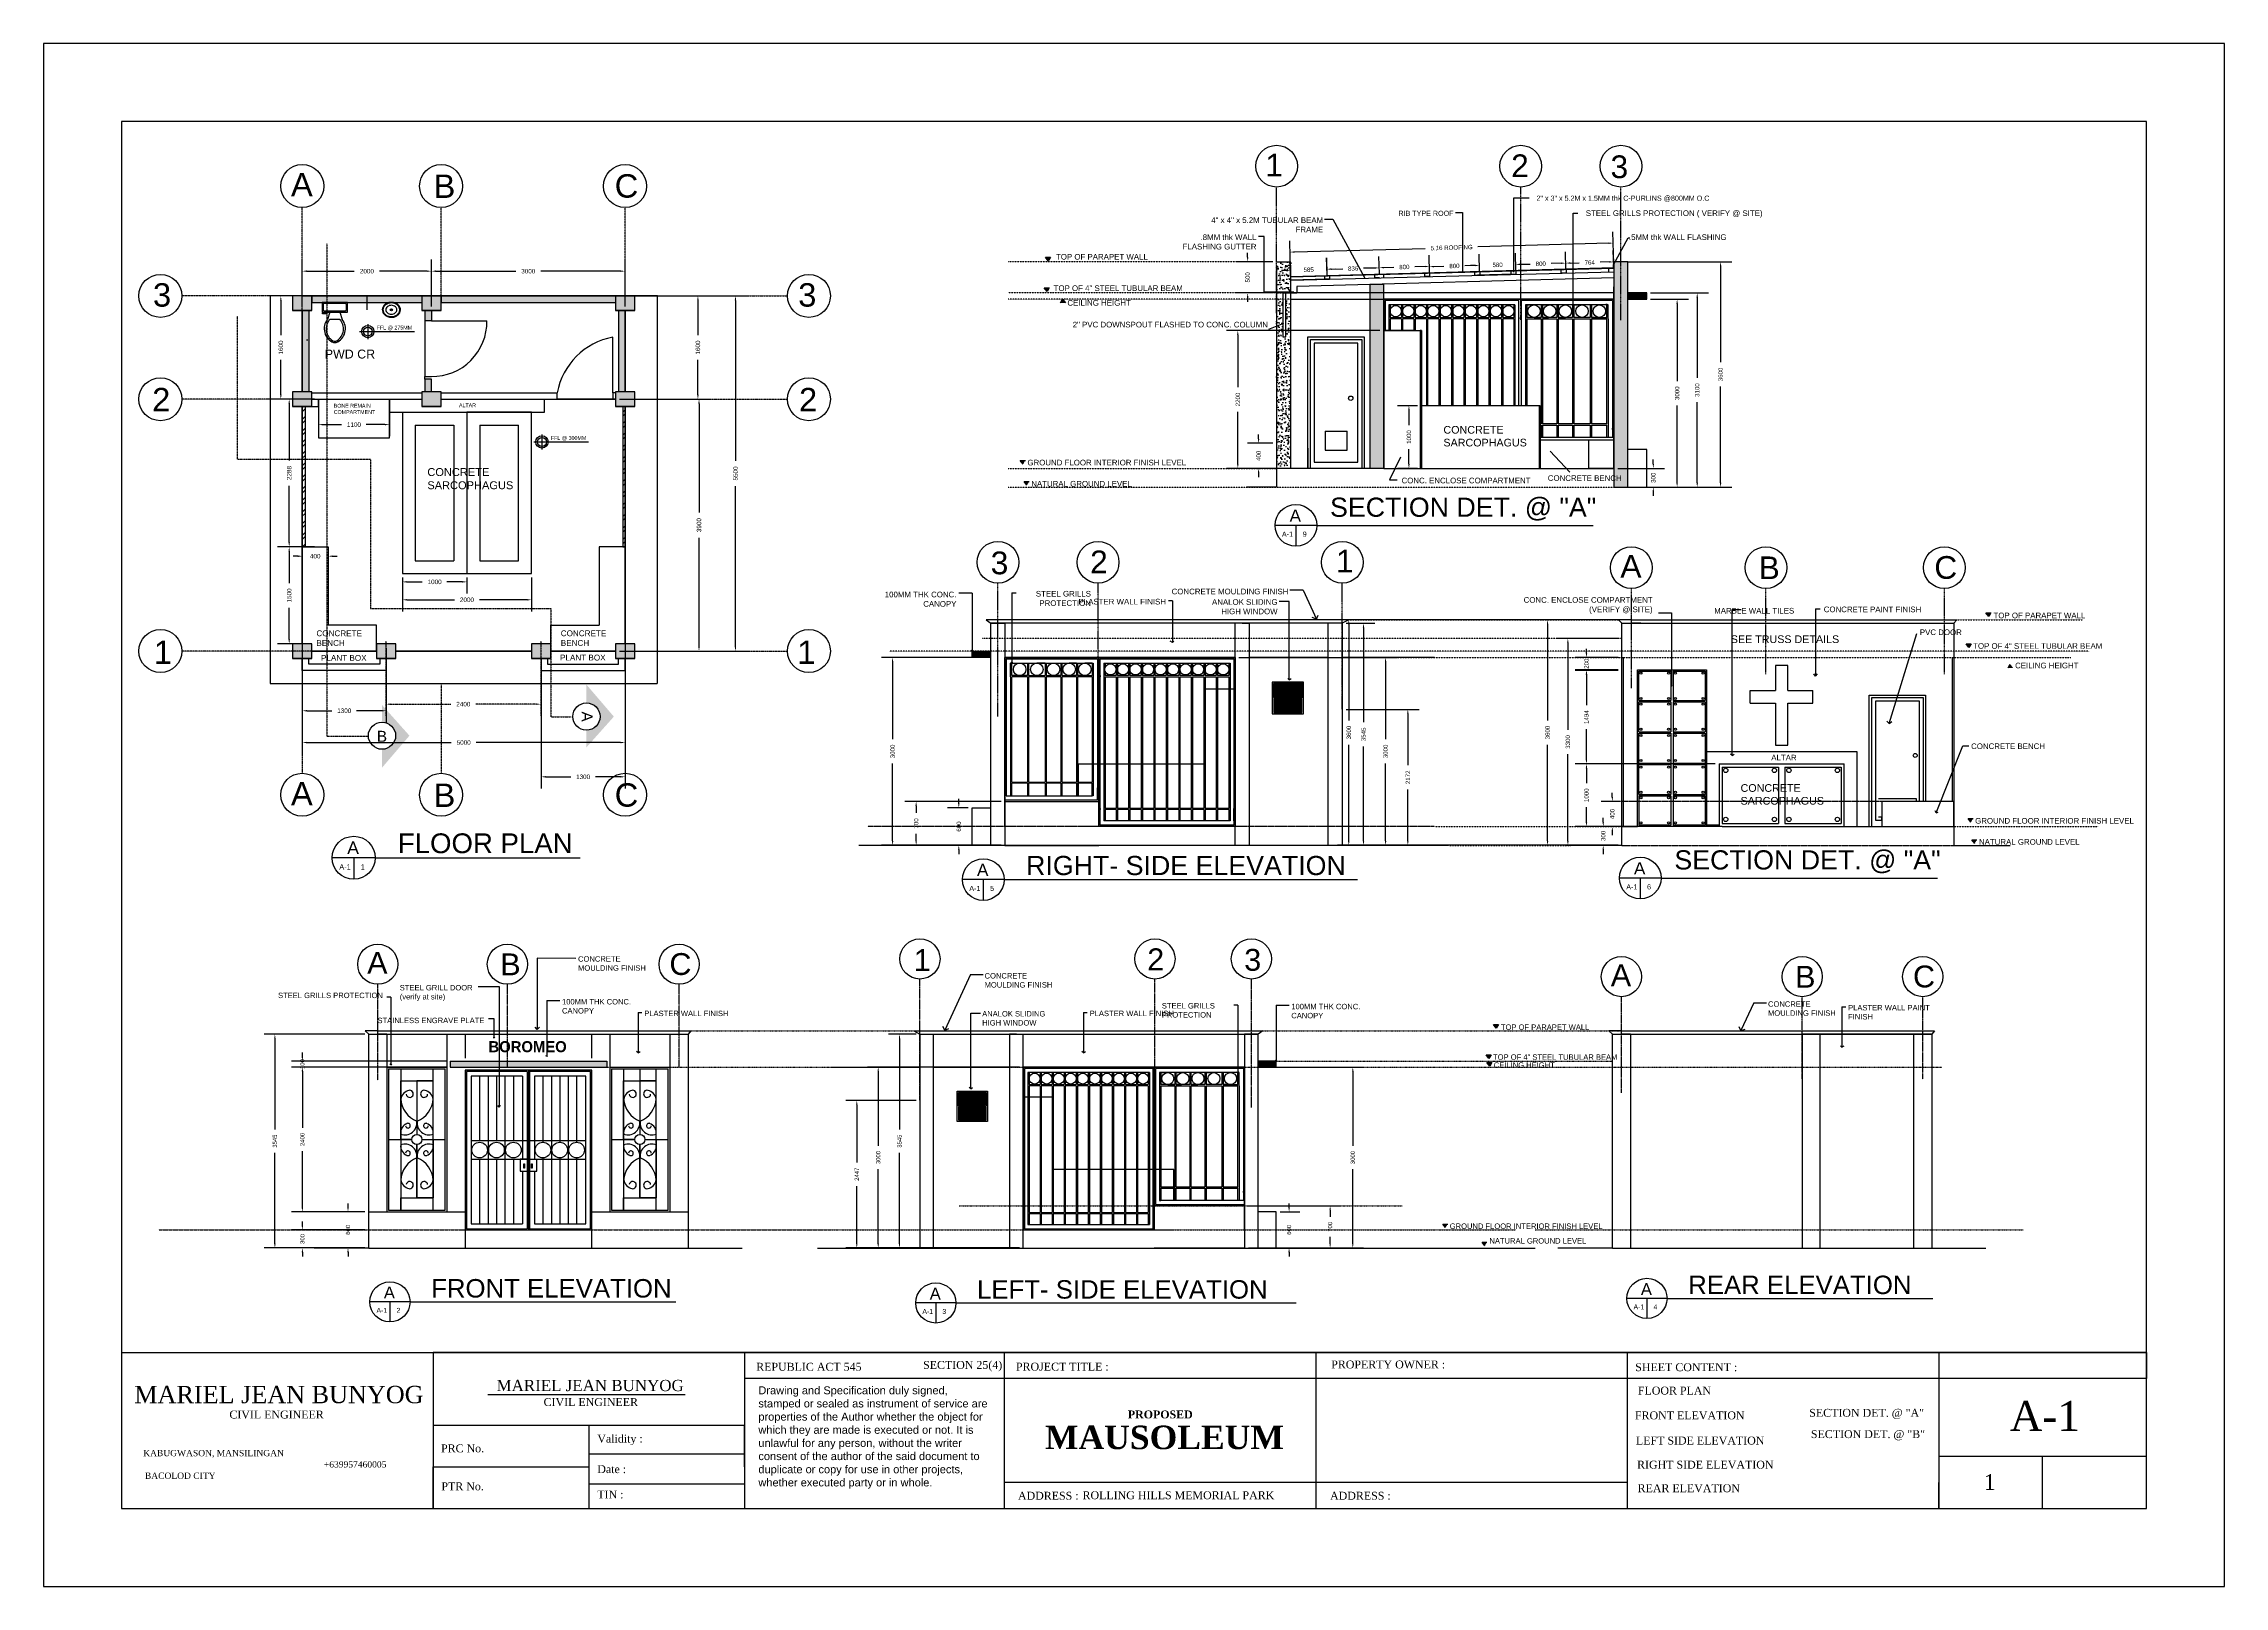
# Paper-space layout 'Layout1' of a CAD drawing. Header units: metres. Extents: x 0 to 2020, y 0 to 1982.
# Drawn here: x 0 to 420, y 0 to 297 of the extents above; entities outside this region: 3.
# The model-space entities are those that its viewports show. They can reach past a viewport. Long polylines and large blocks are cut down to what shows.
import ezdxf

# ---------------------------------------------------------------- set-up
doc = ezdxf.new("R2010")
doc.units = ezdxf.units.M
for name, pattern in [('ACAD_ISO02W100', [15, 12, -3]), ('CENTER', [50.8, 31.75, -6.35, 6.35, -6.35]), ('DASHED', [19.05, 12.7, -6.35]), ('DASHED2', [9.525, 6.35, -3.175])]:
    doc.linetypes.add(name, pattern=pattern)
doc.layers.add('VIEWPORT', color=7, linetype='Continuous')
doc.layers.get('VIEWPORT').freeze()
doc.styles.add('Annotative', font='arial.ttf')
doc.styles.get("Standard").update_dxf_attribs({"font": 'arial.ttf', "height": 20})
doc.dimstyles.get("Standard").update_dxf_attribs({"dimscale": 0, "dimtxt": 0.07, "dimasz": 0.07, "dimexe": 0.18, "dimexo": 0.0625, "dimgap": 0.09, "dimtad": 0, "dimdec": 0, "dimlfac": 1000, "dimrnd": 0.1, "dimzin": 0, "dimdsep": 46, "dimtxsty": 'Annotative', "dimcen": 0.09, "dimadec": 0, "dimazin": 0, "dimtfac": 1, "dimtdec": 0, "dimtix": 1, "dimtofl": 0, "dimtmove": 1, "dimatfit": 3, "dimfxl": 1, "dimtolj": 1, "dimtzin": 0, "dimarcsym": 0})
pattern_1 = [(45, (0, 0), (-0.089802561, 0.089802561), []), (45, (0, 0.0635), (-0.089802561, 0.089802561), [])]
pattern_2 = [(50, (-15.29266, 7.6326), (0.145747735, -0.0127512684), [0.01524, -0.16764]), (355, (-15.29266, 7.6326), (-0.028194737, 0.152845476), [0.012192, -0.134112467]), (100.451445, (-15.28052, 7.63154), (0.117552998, 0.1400942015), [0.012952007, -0.142472196]), (46.1842, (-15.29266, 7.67325), (0.216863233, -0.033633862), [0.02286, -0.25146]), (96.635558, (-15.27459, 7.67044), (0.189923307, 0.1979409), [0.019428019, -0.213708487]), (351.184151, (-15.29266, 7.67325), (0.189923307, 0.1979409), [0.018287974, -0.201167786]), (21, (-15.27234, 7.66309), (0.121291513, -0.0818121585), [0.01524, -0.16764]), (326, (-15.27234, 7.66309), (0.049441623, 0.147350373), [0.012192, -0.134112]), (71.451445, (-15.26223, 7.65627), (0.1707331354, 0.065538215), [0.012952007, -0.14247195]), (37.5, (-15.29266, 7.632605), (0.0024708826, 0.0676440311), [0, -0.1324864, 0, -0.136144, 0, -0.13462]), (7.5, (-15.29266, 7.632605), (0.05345573, 0.0801444599), [0, -0.0776224, 0, -0.1294384, 0, -0.051308]), (327.5, (-15.337975, 7.632605), (0.1084724761, -0.0045829952), [0, -0.0508, 0, -0.158496, 0, -0.210312]), (317.5, (-15.35829, 7.63261), (0.118503345, 0.020341193), [0, -0.06604, 0, -0.1052576, 0, -0.149352])]

# ---------------------------------------------------------------- blocks, each defined once
blk = doc.blocks.new('title block')
at = {"ltscale": 0.01}
for p, q in [((1874.96, 1872.15), (1875.72, 1872.15)), ((1874.96, 1871.65), (1874.96, 1872.15)), ((1875.72, 1871.65), (1874.96, 1871.65)), ((1875.01, 1872.13), (1875.7, 1872.13)), ((1875.01, 1871.67), (1875.01, 1872.13)), ((1875.7, 1871.71), (1875.01, 1871.71)), ((1875.7, 1871.67), (1875.01, 1871.67)), ((1875.13, 1871.71), (1875.13, 1871.67)), ((1875.13, 1871.71), (1875.13, 1871.7)), ((1875.13, 1871.7), (1875.19, 1871.7)), ((1875.19, 1871.68), (1875.13, 1871.68)), ((1875.19, 1871.68), (1875.13, 1871.68)), ((1875.13, 1871.67), (1875.2, 1871.67)), ((1875.16, 1871.67), (1875.16, 1871.68)), ((1875.19, 1871.71), (1875.7, 1871.71)), ((1875.19, 1871.67), (1875.19, 1871.71)), ((1875.26, 1871.67), (1875.26, 1871.71)), ((1875.26, 1871.71), (1875.26, 1871.71)), ((1875.26, 1871.7), (1875.26, 1871.69)), ((1875.66, 1871.68), (1875.26, 1871.68)), ((1875.44, 1871.67), (1875.44, 1871.71)), ((1875.55, 1871.71), (1875.55, 1871.67)), ((1875.66, 1871.67), (1875.66, 1871.71)), ((1875.7, 1871.68), (1875.66, 1871.68)), ((1875.66, 1871.67), (1875.66, 1871.68)), ((1875.7, 1871.67), (1875.66, 1871.67)), ((1875.66, 1871.67), (1875.68, 1871.67)), ((1875.68, 1871.67), (1875.68, 1871.68)), ((1875.7, 1872.13), (1875.7, 1871.67)), ((1875.7, 1871.67), (1875.7, 1871.68)), ((1875.72, 1872.15), (1875.72, 1871.65))]:
    blk.add_line(p, q, dxfattribs=at)
at = {"ltscale": 0.01, "attachment_point": 1}
for s, width, gutter_width, heights, insert, char_height in [('^IMARIEL JEAN BUNYOG', 0.1532, 0.0329, [0.0317], (1874.99, 1871.71), 0.00658), ('^IKABUGWASON, MANSILINGAN', 0.052, 0.00844, [0.0074], (1875.02, 1871.69), 0.00169), ('BACOLOD CITY', 0.052, 0.00844, [0.0074], (1875.03, 1871.68), 0.00169), ('^ICIVIL ENGINEER', 0.0679, 0.0146, [0.014], (1875.04, 1871.7), 0.00292), ('^I+639957460005', 0.052, 0.00844, [0.0074], (1875.07, 1871.68), 0.00169), ('^IPRC No.', 0.034, 0.00731, [0.00704], (1875.13, 1871.68), 0.00146), ('^IPTR No.', 0.0332, 0.00714, [0.00687], (1875.13, 1871.68), 0.00143), ('^IMARIEL JEAN BUNYOG', 0.0679, 0.0146, [0.014], (1875.12, 1871.7), 0.00292), ('^ICIVIL ENGINEER', 0.0482, 0.0103, [0.00997], (1875.14, 1871.69), 0.00207), ('^IValidity', 0.0378, 0.00812, [0.00782], (1875.16, 1871.68), 0.00162), ('^IDate.', 0.0347, 0.00746, [0.00718], (1875.16, 1871.68), 0.00149), ('^IREPUBLIC ACT 545', 0.0482, 0.0103, [0.00997], (1875.18, 1871.71), 0.00207), ('Drawing and Specification duly signed, stamped or sealed as instrument of service are properties of the Author whether the object for which they are made is executed or not. It is unlawful for any person, without the writer consent of the author of the said document to duplicate or copy for use in other projects, whether executed party or in whole.', 0.07, 0.0122, [0.0356], (1875.19, 1871.71), 0.00244), ('^ISECTION 25(4)', 0.0482, 0.0103, [0.00997], (1875.23, 1871.71), 0.00207), ('^IPROJECT TITLE:', 0.0482, 0.0103, [0.00997], (1875.26, 1871.71), 0.00207), ('^ILOCATION:', 0.0482, 0.0103, [0.00997], (1875.25, 1871.68), 0.00207), ('{\\fArial|b1|i0|c0|p34;MAUSOLEUM}', 0.1532, 0.0329, [0.0317], (1875.32, 1871.69), 0.00658), ('^I{\\fArial|b1|i0|c0|p34;PROPOSED :}', 0.0482, 0.0103, [0.00997], (1875.33, 1871.7), 0.00207), ('^IPROJECT OWNER', 0.0482, 0.0103, [0.00997], (1875.43, 1871.71), 0.00207), ('^IADDRESS:', 0.0482, 0.0103, [0.00997], (1875.43, 1871.68), 0.00207), ('^ISHEET CONTENTS:', 0.0482, 0.0103, [0.00997], (1875.54, 1871.71), 0.00207), ('^ISHEET No:', 0.0482, 0.0103, [0.00997], (1875.66, 1871.71), 0.00207), ('{\\fArial|b1|i0|c0|p34;A-1}', 0.1532, 0.0329, [0.0317], (1875.67, 1871.7), 0.00658), ('{\\fArial|b1|i0|c0|p34;1}', 0.1532, 0.0329, [0.0317], (1875.67, 1871.68), 0.00658)]:
    blk.add_mtext_dynamic_manual_height_columns(s, width=width, gutter_width=gutter_width, heights=heights, dxfattribs=dict(at, insert=insert, char_height=char_height))
blk = doc.blocks.new('Toilet - top')
for p, q in [((-10, -8.5), (-8, -8.5)), ((-10, -9.5), (-10, -8.5)), ((-7, -9.5), (-10, -9.5)), ((-8, -8.5), (-8, -8)), ((-7, -8), (-7, -9.5)), ((-4, -8), (-6, -14)), ((4, -14), (-4, -14)), ((4, -8), (6, -14)), ((9.5, -6), (9.5, -2))]:
    blk.add_line(p, q)
blk.add_lwpolyline([(10.5, -8), (10.5, 0), (-10.5, 0), (-10.5, -8)], close=True)
for points in [[(-9.5, -2), (-9.5, -6)], [(8.5, -1), (-8.5, -1)], [(-8.5, -7), (8.5, -7)]]:
    blk.add_lwpolyline(points)
for centre, radius, start, end in [((-8.6, -1.9), 0.884, 81.8699, 188.1301), ((-8.6, -6.1), 0.884, 171.8699, 278.1301), ((3.5, -21.6), 12.2, 141.4691, 247.9714), ((4.2, -21.8), 11.3, 136.3677, 238.9468), ((-3.5, -21.6), 12.2, 292.0284, 38.5307), ((-4.2, -21.8), 11.3, 301.053, 43.6321), ((8.6, -1.9), 0.884, 351.8699, 98.1301), ((8.6, -6.1), 0.884, 261.8699, 8.1301), ((0, -27.9), 4, 245.7318, 294.2682), ((0, -29), 4, 254.8605, 285.1395)]:
    blk.add_arc(centre, radius, start, end)
blk = doc.blocks.new('Sink - Oval top')
for p, q in [((-1, 0), (1, 0)), ((0, 1), (0, -1))]:
    blk.add_line(p, q)
at = {"linetype": 'Continuous'}
for points in [[(-12.2, 0.4, 0.117634), (-11.5, -3.4, 0.104469), (-8.9, -6.8, 0.090016), (-5.1, -9.1, 0.08192), (-0.3, -10, 0.08192), (4.5, -9.4, 0.090016), (8.4, -7.4, 0.104469), (11.2, -4.1, 0.117634), (12.2, -0.4, 0.117634), (11.5, 3.4, 0.104469), (8.9, 6.8, 0.090016), (5.1, 9.1, 0.08192), (0.3, 10, 0.08192), (-4.5, 9.4, 0.090016), (-8.4, 7.4, 0.104469), (-11.2, 4.1, 0.117634)], [(-11.3, 0.2, 0.118622), (-10.5, -3.3, 0.104678), (-8.1, -6.4, 0.089562), (-4.5, -8.4, 0.081185), (-0.1, -9.2, 0.081185), (4.3, -8.5, 0.089562), (7.9, -6.6, 0.104678), (10.4, -3.5, 0.118622), (11.3, -0.2, 0.118622), (10.5, 3.3, 0.104678), (8.1, 6.4, 0.089562), (4.5, 8.4, 0.081185), (0.1, 9.2, 0.081185), (-4.3, 8.5, 0.089562), (-7.9, 6.6, 0.104678), (-10.4, 3.5, 0.118622)], [(-7.4, 0.1, 0.118283), (-6.9, -2.2, 0.104607), (-5.3, -4.2, 0.089718), (-3, -5.5, 0.081436), (-0.1, -6, 0.081436), (2.8, -5.6, 0.089718), (5.2, -4.3, 0.104607), (6.9, -2.3, 0.118283), (7.4, -0.1, 0.118283), (6.9, 2.2, 0.104607), (5.3, 4.2, 0.089718), (3, 5.5, 0.081436), (0.1, 6, 0.081436), (-2.8, 5.6, 0.089718), (-5.2, 4.3, 0.104607), (-6.9, 2.3, 0.118283)]]:
    blk.add_lwpolyline(points, format="xyb", close=True, dxfattribs=at)
for radius in [1.5, 1]:
    blk.add_circle((0, 0), radius)
blk = doc.blocks.new('*D3')
at = {"color": 0, "linetype": 'Continuous', "lineweight": -2, "ltscale": 10, "transparency": 16777216}
for p, q in [((2071.568, 1089.684), (2071.568, 1090.409)), ((2071.638, 1090.229), (2072.373, 1090.229)), ((2073.498, 1090.229), (2072.763, 1090.229)), ((2073.568, 1089.684), (2073.568, 1090.409))]:
    blk.add_line(p, q, dxfattribs=at)
at = {"color": 0, "linetype": 'Continuous', "ltscale": 10, "transparency": 16777216}
for points in [[(2071.638, 1090.241), (2071.638, 1090.218), (2071.568, 1090.229)], [(2073.498, 1090.241), (2073.498, 1090.218), (2073.568, 1090.229)]]:
    blk.add_solid(points, dxfattribs=at)
at = {"layer": 'Defpoints', "color": 0, "linetype": 'Continuous', "ltscale": 10, "transparency": 16777216}
for p in [(2073.568, 1090.229), (2071.568, 1089.622), (2073.568, 1089.622)]:
    blk.add_point(p, dxfattribs=at)
at = {"color": 0, "linetype": 'Continuous', "ltscale": 10, "transparency": 16777216, "insert": (2072.568, 1090.229), "char_height": 0.07, "attachment_point": 5, "style": 'Annotative'}
blk.add_mtext('\\A1;2000', dxfattribs=at)
blk = doc.blocks.new('*D4')
at = {"color": 0, "linetype": 'Continuous', "lineweight": -2, "ltscale": 10, "transparency": 16777216}
for p, q in [((2073.568, 1089.684), (2073.568, 1090.409)), ((2073.638, 1090.229), (2074.873, 1090.229)), ((2076.498, 1090.229), (2075.262, 1090.229)), ((2076.568, 1089.684), (2076.568, 1090.409))]:
    blk.add_line(p, q, dxfattribs=at)
at = {"color": 0, "linetype": 'Continuous', "ltscale": 10, "transparency": 16777216}
for points in [[(2073.638, 1090.241), (2073.638, 1090.218), (2073.568, 1090.229)], [(2076.498, 1090.241), (2076.498, 1090.218), (2076.568, 1090.229)]]:
    blk.add_solid(points, dxfattribs=at)
at = {"layer": 'Defpoints', "color": 0, "linetype": 'Continuous', "ltscale": 10, "transparency": 16777216}
for p in [(2076.568, 1090.229), (2073.568, 1089.622), (2076.568, 1089.622)]:
    blk.add_point(p, dxfattribs=at)
at = {"color": 0, "linetype": 'Continuous', "ltscale": 10, "transparency": 16777216, "insert": (2075.068, 1090.229), "char_height": 0.07, "attachment_point": 5, "style": 'Annotative'}
blk.add_mtext('\\A1;3000', dxfattribs=at)
blk = doc.blocks.new('*D5')
at = {"color": 0, "linetype": 'Continuous', "lineweight": -2, "ltscale": 10, "transparency": 16777216}
for p, q in [((2071.818, 1088.072), (2071.818, 1087.673)), ((2071.888, 1087.853), (2072.176, 1087.853)), ((2072.848, 1087.853), (2072.559, 1087.853)), ((2072.918, 1088.072), (2072.918, 1087.673))]:
    blk.add_line(p, q, dxfattribs=at)
at = {"color": 0, "linetype": 'Continuous', "ltscale": 10, "transparency": 16777216}
for points in [[(2071.888, 1087.865), (2071.888, 1087.842), (2071.818, 1087.853)], [(2072.848, 1087.865), (2072.848, 1087.842), (2072.918, 1087.853)]]:
    blk.add_solid(points, dxfattribs=at)
at = {"layer": 'Defpoints', "color": 0, "linetype": 'Continuous', "ltscale": 10, "transparency": 16777216}
for p in [(2071.818, 1088.134), (2072.918, 1088.134), (2072.918, 1087.853)]:
    blk.add_point(p, dxfattribs=at)
at = {"color": 0, "linetype": 'Continuous', "ltscale": 10, "transparency": 16777216, "insert": (2072.368, 1087.853), "char_height": 0.07, "attachment_point": 5, "style": 'Annotative'}
blk.add_mtext('\\A1;1100', dxfattribs=at)
blk = doc.blocks.new('*D6')
at = {"color": 0, "linetype": 'Continuous', "lineweight": -2, "ltscale": 10, "transparency": 16777216}
for p, q in [((2073.118, 1085.484), (2073.118, 1085.238)), ((2073.188, 1085.418), (2073.426, 1085.418)), ((2074.048, 1085.418), (2073.809, 1085.418)), ((2074.118, 1085.484), (2074.118, 1085.238))]:
    blk.add_line(p, q, dxfattribs=at)
at = {"color": 0, "linetype": 'Continuous', "ltscale": 10, "transparency": 16777216}
for points in [[(2073.188, 1085.43), (2073.188, 1085.407), (2073.118, 1085.418)], [(2074.048, 1085.43), (2074.048, 1085.407), (2074.118, 1085.418)]]:
    blk.add_solid(points, dxfattribs=at)
at = {"layer": 'Defpoints', "color": 0, "linetype": 'Continuous', "ltscale": 10, "transparency": 16777216}
for p in [(2073.118, 1085.547), (2074.118, 1085.547), (2074.118, 1085.418)]:
    blk.add_point(p, dxfattribs=at)
at = {"color": 0, "linetype": 'Continuous', "ltscale": 10, "transparency": 16777216, "insert": (2073.618, 1085.418), "char_height": 0.07, "attachment_point": 5, "style": 'Annotative'}
blk.add_mtext('\\A1;1000', dxfattribs=at)
blk = doc.blocks.new('*D7')
at = {"color": 0, "linetype": 'Continuous', "lineweight": -2, "ltscale": 10, "transparency": 16777216}
for p, q in [((2073.118, 1085.484), (2073.118, 1084.961)), ((2075.118, 1085.484), (2075.118, 1084.961)), ((2073.188, 1085.141), (2073.923, 1085.141)), ((2075.048, 1085.141), (2074.313, 1085.141))]:
    blk.add_line(p, q, dxfattribs=at)
at = {"color": 0, "linetype": 'Continuous', "ltscale": 10, "transparency": 16777216}
for points in [[(2073.188, 1085.152), (2073.188, 1085.129), (2073.118, 1085.141)], [(2075.048, 1085.152), (2075.048, 1085.129), (2075.118, 1085.141)]]:
    blk.add_solid(points, dxfattribs=at)
at = {"layer": 'Defpoints', "color": 0, "linetype": 'Continuous', "ltscale": 10, "transparency": 16777216}
for p in [(2073.118, 1085.547), (2075.118, 1085.547), (2075.118, 1085.141)]:
    blk.add_point(p, dxfattribs=at)
at = {"color": 0, "linetype": 'Continuous', "ltscale": 10, "transparency": 16777216, "insert": (2074.118, 1085.141), "char_height": 0.07, "attachment_point": 5, "style": 'Annotative'}
blk.add_mtext('\\A1;2000', dxfattribs=at)
blk = doc.blocks.new('*D8')
at = {"color": 0, "linetype": 'Continuous', "lineweight": -2, "ltscale": 10, "transparency": 16777216}
for p, q in [((2071.498, 1085.816), (2071.428, 1085.816)), ((2071.568, 1085.897), (2071.568, 1085.636)), ((2071.968, 1085.897), (2071.968, 1085.636)), ((2072.038, 1085.816), (2072.108, 1085.816))]:
    blk.add_line(p, q, dxfattribs=at)
at = {"color": 0, "linetype": 'Continuous', "ltscale": 10, "transparency": 16777216}
for points in [[(2071.498, 1085.828), (2071.498, 1085.804), (2071.568, 1085.816)], [(2072.038, 1085.828), (2072.038, 1085.804), (2071.968, 1085.816)]]:
    blk.add_solid(points, dxfattribs=at)
at = {"layer": 'Defpoints', "color": 0, "linetype": 'Continuous', "ltscale": 10, "transparency": 16777216}
for p in [(2071.568, 1085.959), (2071.968, 1085.959), (2071.968, 1085.816)]:
    blk.add_point(p, dxfattribs=at)
at = {"color": 0, "linetype": 'Continuous', "ltscale": 10, "transparency": 16777216, "insert": (2071.768, 1085.816), "char_height": 0.07, "attachment_point": 5, "style": 'Annotative'}
blk.add_mtext('\\A1;400', dxfattribs=at)
blk = doc.blocks.new('*D9')
at = {"color": 0, "linetype": 'Continuous', "lineweight": -2, "ltscale": 10, "transparency": 16777216}
for p, q in [((2071.505, 1085.959), (2071.185, 1085.959)), ((2071.365, 1085.889), (2071.365, 1085.4)), ((2071.365, 1084.529), (2071.365, 1085.018)), ((2071.505, 1084.459), (2071.185, 1084.459))]:
    blk.add_line(p, q, dxfattribs=at)
at = {"color": 0, "linetype": 'Continuous', "ltscale": 10, "transparency": 16777216}
for points in [[(2071.353, 1085.889), (2071.376, 1085.889), (2071.365, 1085.959)], [(2071.353, 1084.529), (2071.376, 1084.529), (2071.365, 1084.459)]]:
    blk.add_solid(points, dxfattribs=at)
at = {"layer": 'Defpoints', "color": 0, "linetype": 'Continuous', "ltscale": 10, "transparency": 16777216}
for p in [(2071.568, 1085.959), (2071.365, 1084.459), (2071.568, 1084.459)]:
    blk.add_point(p, dxfattribs=at)
at = {"color": 0, "linetype": 'Continuous', "ltscale": 10, "transparency": 16777216, "insert": (2071.365, 1085.209), "char_height": 0.07, "attachment_point": 5, "rotation": 90, "style": 'Annotative'}
blk.add_mtext('\\A1;1500', dxfattribs=at)
blk = doc.blocks.new('*D10')
at = {"color": 0, "linetype": 'Continuous', "lineweight": -2, "ltscale": 10, "transparency": 16777216}
for p, q in [((2071.755, 1088.247), (2071.185, 1088.247)), ((2071.365, 1088.177), (2071.365, 1087.298)), ((2071.365, 1086.029), (2071.365, 1086.908)), ((2071.755, 1085.959), (2071.185, 1085.959))]:
    blk.add_line(p, q, dxfattribs=at)
at = {"color": 0, "linetype": 'Continuous', "ltscale": 10, "transparency": 16777216}
for points in [[(2071.353, 1088.177), (2071.376, 1088.177), (2071.365, 1088.247)], [(2071.353, 1086.029), (2071.376, 1086.029), (2071.365, 1085.959)]]:
    blk.add_solid(points, dxfattribs=at)
at = {"layer": 'Defpoints', "color": 0, "linetype": 'Continuous', "ltscale": 10, "transparency": 16777216}
for p in [(2071.818, 1088.247), (2071.365, 1085.959), (2071.818, 1085.959)]:
    blk.add_point(p, dxfattribs=at)
at = {"color": 0, "linetype": 'Continuous', "ltscale": 10, "transparency": 16777216, "insert": (2071.365, 1087.103), "char_height": 0.07, "attachment_point": 5, "rotation": 90, "style": 'Annotative'}
blk.add_mtext('\\A1;2288', dxfattribs=at)
blk = doc.blocks.new('*D11')
at = {"color": 0, "linetype": 'Continuous', "lineweight": -2, "ltscale": 10, "transparency": 16777216}
for p, q in [((2071.355, 1089.847), (2071.055, 1089.847)), ((2071.235, 1089.777), (2071.235, 1089.238)), ((2071.235, 1088.317), (2071.235, 1088.856)), ((2071.355, 1088.247), (2071.055, 1088.247))]:
    blk.add_line(p, q, dxfattribs=at)
at = {"color": 0, "linetype": 'Continuous', "ltscale": 10, "transparency": 16777216}
for points in [[(2071.224, 1089.777), (2071.247, 1089.777), (2071.235, 1089.847)], [(2071.224, 1088.317), (2071.247, 1088.317), (2071.235, 1088.247)]]:
    blk.add_solid(points, dxfattribs=at)
at = {"layer": 'Defpoints', "color": 0, "linetype": 'Continuous', "ltscale": 10, "transparency": 16777216}
for p in [(2071.418, 1089.847), (2071.235, 1088.247), (2071.418, 1088.247)]:
    blk.add_point(p, dxfattribs=at)
at = {"color": 0, "linetype": 'Continuous', "ltscale": 10, "transparency": 16777216, "insert": (2071.235, 1089.047), "char_height": 0.07, "attachment_point": 5, "rotation": 90, "style": 'Annotative'}
blk.add_mtext('\\A1;1600', dxfattribs=at)
blk = doc.blocks.new('*D12')
at = {"color": 0, "lineweight": -2, "ltscale": 0.01, "transparency": 16777216}
for p, q in [((2071.568, 1084.397), (2071.568, 1083.243)), ((2072.868, 1084.397), (2072.868, 1083.243)), ((2071.638, 1083.423), (2072.026, 1083.423)), ((2072.798, 1083.423), (2072.409, 1083.423))]:
    blk.add_line(p, q, dxfattribs=at)
at = {"color": 0, "ltscale": 0.01, "transparency": 16777216}
for points in [[(2071.638, 1083.434), (2071.638, 1083.411), (2071.568, 1083.423)], [(2072.798, 1083.434), (2072.798, 1083.411), (2072.868, 1083.423)]]:
    blk.add_solid(points, dxfattribs=at)
at = {"layer": 'Defpoints', "color": 0, "ltscale": 0.01, "transparency": 16777216}
for p in [(2071.568, 1084.459), (2072.868, 1084.459), (2072.868, 1083.423)]:
    blk.add_point(p, dxfattribs=at)
at = {"color": 0, "ltscale": 0.01, "transparency": 16777216, "insert": (2072.218, 1083.423), "char_height": 0.07, "attachment_point": 5, "style": 'Annotative'}
blk.add_mtext('\\A1;1300', dxfattribs=at)
blk = doc.blocks.new('*D13')
at = {"color": 0, "linetype": 'CENTER', "lineweight": -2, "ltscale": 0.01, "transparency": 16777216}
for p, q in [((2072.862, 1084.499), (2072.862, 1083.345)), ((2075.262, 1084.499), (2075.262, 1083.345)), ((2072.932, 1083.525), (2073.867, 1083.525)), ((2075.192, 1083.525), (2074.257, 1083.525))]:
    blk.add_line(p, q, dxfattribs=at)
at = {"color": 0, "linetype": 'CENTER', "ltscale": 0.01, "transparency": 16777216}
for points in [[(2072.932, 1083.536), (2072.932, 1083.513), (2072.862, 1083.525)], [(2075.192, 1083.536), (2075.192, 1083.513), (2075.262, 1083.525)]]:
    blk.add_solid(points, dxfattribs=at)
at = {"layer": 'Defpoints', "color": 0, "linetype": 'CENTER', "ltscale": 0.01, "transparency": 16777216}
for p in [(2072.862, 1084.561), (2075.262, 1084.561), (2075.262, 1083.525)]:
    blk.add_point(p, dxfattribs=at)
at = {"color": 0, "linetype": 'CENTER', "ltscale": 0.01, "transparency": 16777216, "insert": (2074.062, 1083.525), "char_height": 0.07, "attachment_point": 5, "style": 'Annotative'}
blk.add_mtext('\\A1;2400', dxfattribs=at)
blk = doc.blocks.new('*D14')
at = {"color": 0, "lineweight": -2, "ltscale": 0.01, "transparency": 16777216}
for p, q in [((2075.268, 1084.172), (2075.268, 1082.22)), ((2076.568, 1084.172), (2076.568, 1082.22)), ((2075.338, 1082.4), (2075.726, 1082.4)), ((2076.498, 1082.4), (2076.109, 1082.4))]:
    blk.add_line(p, q, dxfattribs=at)
at = {"color": 0, "ltscale": 0.01, "transparency": 16777216}
for points in [[(2075.338, 1082.412), (2075.338, 1082.388), (2075.268, 1082.4)], [(2076.498, 1082.412), (2076.498, 1082.388), (2076.568, 1082.4)]]:
    blk.add_solid(points, dxfattribs=at)
at = {"layer": 'Defpoints', "color": 0, "ltscale": 0.01, "transparency": 16777216}
for p in [(2075.268, 1084.234), (2076.568, 1084.234), (2076.568, 1082.4)]:
    blk.add_point(p, dxfattribs=at)
at = {"color": 0, "ltscale": 0.01, "transparency": 16777216, "insert": (2075.918, 1082.4), "char_height": 0.07, "attachment_point": 5, "style": 'Annotative'}
blk.add_mtext('\\A1;1300', dxfattribs=at)
blk = doc.blocks.new('*D15')
at = {"color": 0, "lineweight": -2, "ltscale": 0.01, "transparency": 16777216}
for p, q in [((2071.568, 1085.195), (2071.568, 1082.751)), ((2076.568, 1085.195), (2076.568, 1082.751)), ((2071.638, 1082.931), (2073.873, 1082.931)), ((2076.498, 1082.931), (2074.262, 1082.931))]:
    blk.add_line(p, q, dxfattribs=at)
at = {"color": 0, "ltscale": 0.01, "transparency": 16777216}
for points in [[(2071.638, 1082.942), (2071.638, 1082.919), (2071.568, 1082.931)], [(2076.498, 1082.942), (2076.498, 1082.919), (2076.568, 1082.931)]]:
    blk.add_solid(points, dxfattribs=at)
at = {"layer": 'Defpoints', "color": 0, "ltscale": 0.01, "transparency": 16777216}
for p in [(2071.568, 1085.257), (2076.568, 1085.257), (2076.568, 1082.931)]:
    blk.add_point(p, dxfattribs=at)
at = {"color": 0, "ltscale": 0.01, "transparency": 16777216, "insert": (2074.068, 1082.931), "char_height": 0.07, "attachment_point": 5, "style": 'Annotative'}
blk.add_mtext('\\A1;5000', dxfattribs=at)
blk = doc.blocks.new('*D16')
at = {"color": 0, "lineweight": -2, "ltscale": 0.01, "transparency": 16777216}
for p, q in [((2076.63, 1089.847), (2077.876, 1089.847)), ((2077.696, 1089.777), (2077.696, 1089.238)), ((2077.696, 1088.317), (2077.696, 1088.856)), ((2076.63, 1088.247), (2077.876, 1088.247))]:
    blk.add_line(p, q, dxfattribs=at)
at = {"color": 0, "ltscale": 0.01, "transparency": 16777216}
for points in [[(2077.684, 1089.777), (2077.708, 1089.777), (2077.696, 1089.847)], [(2077.684, 1088.317), (2077.708, 1088.317), (2077.696, 1088.247)]]:
    blk.add_solid(points, dxfattribs=at)
at = {"layer": 'Defpoints', "color": 0, "ltscale": 0.01, "transparency": 16777216}
for p in [(2076.568, 1089.847), (2076.568, 1088.247), (2077.696, 1088.247)]:
    blk.add_point(p, dxfattribs=at)
at = {"color": 0, "ltscale": 0.01, "transparency": 16777216, "insert": (2077.696, 1089.047), "char_height": 0.07, "attachment_point": 5, "rotation": 90, "style": 'Annotative'}
blk.add_mtext('\\A1;1600', dxfattribs=at)
blk = doc.blocks.new('*D17')
at = {"color": 0, "lineweight": -2, "ltscale": 0.01, "transparency": 16777216}
for p, q in [((2076.48, 1088.247), (2077.893, 1088.247)), ((2077.713, 1088.177), (2077.713, 1086.491)), ((2077.713, 1084.417), (2077.713, 1086.102)), ((2076.48, 1084.347), (2077.893, 1084.347))]:
    blk.add_line(p, q, dxfattribs=at)
at = {"color": 0, "ltscale": 0.01, "transparency": 16777216}
for points in [[(2077.701, 1088.177), (2077.724, 1088.177), (2077.713, 1088.247)], [(2077.701, 1084.417), (2077.724, 1084.417), (2077.713, 1084.347)]]:
    blk.add_solid(points, dxfattribs=at)
at = {"layer": 'Defpoints', "color": 0, "ltscale": 0.01, "transparency": 16777216}
for p in [(2076.418, 1088.247), (2076.418, 1084.347), (2077.713, 1084.347)]:
    blk.add_point(p, dxfattribs=at)
at = {"color": 0, "ltscale": 0.01, "transparency": 16777216, "insert": (2077.713, 1086.297), "char_height": 0.07, "attachment_point": 5, "rotation": 90, "style": 'Annotative'}
blk.add_mtext('\\A1;3900', dxfattribs=at)
blk = doc.blocks.new('*D18')
at = {"color": 0, "lineweight": -2, "ltscale": 0.01, "transparency": 16777216}
for p, q in [((2076.48, 1089.847), (2078.458, 1089.847)), ((2078.278, 1089.777), (2078.278, 1087.291)), ((2078.278, 1084.417), (2078.278, 1086.902)), ((2076.48, 1084.347), (2078.458, 1084.347))]:
    blk.add_line(p, q, dxfattribs=at)
at = {"color": 0, "ltscale": 0.01, "transparency": 16777216}
for points in [[(2078.266, 1089.777), (2078.289, 1089.777), (2078.278, 1089.847)], [(2078.266, 1084.417), (2078.289, 1084.417), (2078.278, 1084.347)]]:
    blk.add_solid(points, dxfattribs=at)
at = {"layer": 'Defpoints', "color": 0, "ltscale": 0.01, "transparency": 16777216}
for p in [(2076.418, 1089.847), (2076.418, 1084.347), (2078.278, 1084.347)]:
    blk.add_point(p, dxfattribs=at)
at = {"color": 0, "ltscale": 0.01, "transparency": 16777216, "insert": (2078.278, 1087.097), "char_height": 0.07, "attachment_point": 5, "rotation": 90, "style": 'Annotative'}
blk.add_mtext('\\A1;5500', dxfattribs=at)
blk = doc.blocks.new('*D19')
at = {"color": 0, "lineweight": -2, "ltscale": 0.01, "transparency": 16777216}
for p, q in [((2087.925, 1087.592), (2086.251, 1087.592)), ((2086.431, 1087.522), (2086.431, 1086.014)), ((2086.431, 1084.117), (2086.431, 1085.625)), ((2087.925, 1084.047), (2086.251, 1084.047))]:
    blk.add_line(p, q, dxfattribs=at)
at = {"color": 0, "ltscale": 0.01, "transparency": 16777216}
for points in [[(2086.419, 1087.522), (2086.442, 1087.522), (2086.431, 1087.592)], [(2086.419, 1084.117), (2086.442, 1084.117), (2086.431, 1084.047)]]:
    blk.add_solid(points, dxfattribs=at)
at = {"layer": 'Defpoints', "color": 0, "ltscale": 0.01, "transparency": 16777216}
for p in [(2086.431, 1087.592), (2087.988, 1087.592), (2087.988, 1084.047)]:
    blk.add_point(p, dxfattribs=at)
at = {"color": 0, "ltscale": 0.01, "transparency": 16777216, "insert": (2086.431, 1085.819), "char_height": 0.07, "attachment_point": 5, "rotation": 90, "style": 'Annotative'}
blk.add_mtext('\\A1;3545', dxfattribs=at)
blk = doc.blocks.new('*D20')
at = {"color": 0, "lineweight": -2, "ltscale": 0.01, "transparency": 16777216}
for p, q in [((2086.887, 1084.417), (2086.887, 1084.487)), ((2087.925, 1084.347), (2086.707, 1084.347)), ((2087.925, 1084.047), (2086.707, 1084.047)), ((2086.887, 1083.977), (2086.887, 1083.907))]:
    blk.add_line(p, q, dxfattribs=at)
at = {"color": 0, "ltscale": 0.01, "transparency": 16777216}
for points in [[(2086.875, 1084.417), (2086.898, 1084.417), (2086.887, 1084.347)], [(2086.875, 1083.977), (2086.898, 1083.977), (2086.887, 1084.047)]]:
    blk.add_solid(points, dxfattribs=at)
at = {"layer": 'Defpoints', "color": 0, "ltscale": 0.01, "transparency": 16777216}
for p in [(2086.887, 1084.047), (2087.988, 1084.347), (2087.988, 1084.047)]:
    blk.add_point(p, dxfattribs=at)
at = {"color": 0, "ltscale": 0.01, "transparency": 16777216, "insert": (2086.887, 1084.197), "char_height": 0.07, "attachment_point": 5, "rotation": 90, "style": 'Annotative'}
blk.add_mtext('\\A1;300', dxfattribs=at)
blk = doc.blocks.new('*D21')
at = {"color": 0, "lineweight": -2, "ltscale": 0.01, "transparency": 16777216}
for p, q in [((2087.644, 1084.717), (2087.644, 1084.787)), ((2087.925, 1084.647), (2087.464, 1084.647)), ((2087.925, 1084.047), (2087.464, 1084.047)), ((2087.644, 1083.977), (2087.644, 1083.907))]:
    blk.add_line(p, q, dxfattribs=at)
at = {"color": 0, "ltscale": 0.01, "transparency": 16777216}
for points in [[(2087.632, 1084.717), (2087.655, 1084.717), (2087.644, 1084.647)], [(2087.632, 1083.977), (2087.655, 1083.977), (2087.644, 1084.047)]]:
    blk.add_solid(points, dxfattribs=at)
at = {"layer": 'Defpoints', "color": 0, "ltscale": 0.01, "transparency": 16777216}
for p in [(2087.988, 1084.647), (2087.644, 1084.047), (2087.988, 1084.047)]:
    blk.add_point(p, dxfattribs=at)
at = {"color": 0, "ltscale": 0.01, "transparency": 16777216, "insert": (2087.644, 1084.347), "char_height": 0.07, "attachment_point": 5, "rotation": 90, "style": 'Annotative'}
blk.add_mtext('\\A1;600', dxfattribs=at)
blk = doc.blocks.new('*D22')
at = {"color": 0, "lineweight": -2, "ltscale": 0.01, "transparency": 16777216}
for p, q in [((2087.925, 1087.047), (2086.707, 1087.047)), ((2086.887, 1086.977), (2086.887, 1086.042)), ((2086.887, 1084.717), (2086.887, 1085.652)), ((2087.925, 1084.647), (2086.707, 1084.647))]:
    blk.add_line(p, q, dxfattribs=at)
at = {"color": 0, "ltscale": 0.01, "transparency": 16777216}
for points in [[(2086.875, 1086.977), (2086.898, 1086.977), (2086.887, 1087.047)], [(2086.875, 1084.717), (2086.898, 1084.717), (2086.887, 1084.647)]]:
    blk.add_solid(points, dxfattribs=at)
at = {"layer": 'Defpoints', "color": 0, "ltscale": 0.01, "transparency": 16777216}
for p in [(2086.887, 1087.047), (2087.988, 1087.047), (2087.988, 1084.647)]:
    blk.add_point(p, dxfattribs=at)
at = {"color": 0, "ltscale": 0.01, "transparency": 16777216, "insert": (2086.887, 1085.847), "char_height": 0.07, "attachment_point": 5, "rotation": 90, "style": 'Annotative'}
blk.add_mtext('\\A1;2400', dxfattribs=at)
blk = doc.blocks.new('*D23')
at = {"color": 0, "lineweight": -2, "ltscale": 0.01, "transparency": 16777216}
for p, q in [((2089.275, 1087.147), (2086.707, 1087.147)), ((2086.887, 1087.217), (2086.887, 1087.287)), ((2089.275, 1087.047), (2086.707, 1087.047)), ((2086.887, 1086.977), (2086.887, 1086.907))]:
    blk.add_line(p, q, dxfattribs=at)
at = {"color": 0, "ltscale": 0.01, "transparency": 16777216}
for points in [[(2086.875, 1087.217), (2086.898, 1087.217), (2086.887, 1087.147)], [(2086.875, 1086.977), (2086.898, 1086.977), (2086.887, 1087.047)]]:
    blk.add_solid(points, dxfattribs=at)
at = {"layer": 'Defpoints', "color": 0, "ltscale": 0.01, "transparency": 16777216}
for p in [(2086.887, 1087.147), (2089.338, 1087.147), (2089.338, 1087.047)]:
    blk.add_point(p, dxfattribs=at)
at = {"color": 0, "ltscale": 0.01, "transparency": 16777216, "insert": (2086.887, 1087.097), "char_height": 0.07, "attachment_point": 5, "rotation": 90, "style": 'Annotative'}
blk.add_mtext('\\A1;100', dxfattribs=at)
blk = doc.blocks.new('Window - Wood Frame 36 x 36 in.')
for p, q in [((1.5, 18.5), (34.5, 18.5)), ((2, 17.5), (34, 17.5)), ((2.5, 19.5), (33.5, 19.5)), ((3, 16.5), (33, 16.5))]:
    blk.add_line(p, q)
blk.add_lwpolyline([(0, 0), (0, 36), (36, 36), (36, 0)], close=True)
for points in [[(1.5, 18.5), (1.5, 34.5), (34.5, 34.5), (34.5, 18.5)], [(2.5, 19.5), (2.5, 33.5), (33.5, 33.5), (33.5, 19.5)], [(34, 17.5), (34, 1.5), (2, 1.5), (2, 17.5)], [(33, 16.5), (33, 2.5), (3, 2.5), (3, 16.5)]]:
    blk.add_lwpolyline(points)
blk = doc.blocks.new('*D25')
at = {"color": 0, "lineweight": -2, "ltscale": 0.01, "transparency": 16777216}
for p, q in [((2097.071, 1087.592), (2096.614, 1087.592)), ((2096.794, 1087.522), (2096.794, 1086.014)), ((2096.794, 1084.117), (2096.794, 1085.625)), ((2097.071, 1084.047), (2096.614, 1084.047))]:
    blk.add_line(p, q, dxfattribs=at)
at = {"color": 0, "ltscale": 0.01, "transparency": 16777216}
for points in [[(2096.783, 1087.522), (2096.806, 1087.522), (2096.794, 1087.592)], [(2096.783, 1084.117), (2096.806, 1084.117), (2096.794, 1084.047)]]:
    blk.add_solid(points, dxfattribs=at)
at = {"layer": 'Defpoints', "color": 0, "ltscale": 0.01, "transparency": 16777216}
for p in [(2096.794, 1087.592), (2097.134, 1087.592), (2097.134, 1084.047)]:
    blk.add_point(p, dxfattribs=at)
at = {"color": 0, "ltscale": 0.01, "transparency": 16777216, "insert": (2096.794, 1085.819), "char_height": 0.07, "attachment_point": 5, "rotation": 90, "style": 'Annotative'}
blk.add_mtext('\\A1;3545', dxfattribs=at)
blk = doc.blocks.new('*D26')
at = {"color": 0, "lineweight": -2, "ltscale": 0.01, "transparency": 16777216}
for p, q in [((2103.259, 1084.717), (2103.259, 1084.787)), ((2103.109, 1084.647), (2103.439, 1084.647)), ((2103.109, 1084.047), (2103.439, 1084.047)), ((2103.259, 1083.977), (2103.259, 1083.907))]:
    blk.add_line(p, q, dxfattribs=at)
at = {"color": 0, "ltscale": 0.01, "transparency": 16777216}
for points in [[(2103.247, 1084.717), (2103.271, 1084.717), (2103.259, 1084.647)], [(2103.247, 1083.977), (2103.271, 1083.977), (2103.259, 1084.047)]]:
    blk.add_solid(points, dxfattribs=at)
at = {"layer": 'Defpoints', "color": 0, "ltscale": 0.01, "transparency": 16777216}
for p in [(2103.046, 1084.647), (2103.259, 1084.647), (2103.046, 1084.047)]:
    blk.add_point(p, dxfattribs=at)
at = {"color": 0, "ltscale": 0.01, "transparency": 16777216, "insert": (2103.259, 1084.347), "char_height": 0.07, "attachment_point": 5, "rotation": 90, "style": 'Annotative'}
blk.add_mtext('\\A1;600', dxfattribs=at)
blk = doc.blocks.new('*D27')
at = {"color": 0, "lineweight": -2, "ltscale": 0.01, "transparency": 16777216}
for p, q in [((2098.784, 1087.047), (2096.262, 1087.047)), ((2096.442, 1086.977), (2096.442, 1085.741)), ((2096.442, 1084.117), (2096.442, 1085.352)), ((2098.784, 1084.047), (2096.262, 1084.047))]:
    blk.add_line(p, q, dxfattribs=at)
at = {"color": 0, "ltscale": 0.01, "transparency": 16777216}
for points in [[(2096.43, 1086.977), (2096.453, 1086.977), (2096.442, 1087.047)], [(2096.43, 1084.117), (2096.453, 1084.117), (2096.442, 1084.047)]]:
    blk.add_solid(points, dxfattribs=at)
at = {"layer": 'Defpoints', "color": 0, "ltscale": 0.01, "transparency": 16777216}
for p in [(2096.442, 1087.047), (2098.846, 1087.047), (2098.846, 1084.047)]:
    blk.add_point(p, dxfattribs=at)
at = {"color": 0, "ltscale": 0.01, "transparency": 16777216, "insert": (2096.442, 1085.547), "char_height": 0.07, "attachment_point": 5, "rotation": 90, "style": 'Annotative'}
blk.add_mtext('\\A1;3000', dxfattribs=at)
blk = doc.blocks.new('*D28')
at = {"color": 0, "lineweight": -2, "ltscale": 0.01, "transparency": 16777216}
for p, q in [((2097.071, 1086.493), (2095.906, 1086.493)), ((2096.086, 1086.423), (2096.086, 1085.465)), ((2096.086, 1084.117), (2096.086, 1085.075)), ((2097.071, 1084.047), (2095.906, 1084.047))]:
    blk.add_line(p, q, dxfattribs=at)
at = {"color": 0, "ltscale": 0.01, "transparency": 16777216}
for points in [[(2096.075, 1086.423), (2096.098, 1086.423), (2096.086, 1086.493)], [(2096.075, 1084.117), (2096.098, 1084.117), (2096.086, 1084.047)]]:
    blk.add_solid(points, dxfattribs=at)
at = {"layer": 'Defpoints', "color": 0, "ltscale": 0.01, "transparency": 16777216}
for p in [(2096.086, 1086.493), (2097.134, 1086.493), (2097.134, 1084.047)]:
    blk.add_point(p, dxfattribs=at)
at = {"color": 0, "ltscale": 0.01, "transparency": 16777216, "insert": (2096.086, 1085.27), "char_height": 0.07, "attachment_point": 5, "rotation": 90, "style": 'Annotative'}
blk.add_mtext('\\A1;2447', dxfattribs=at)
blk = doc.blocks.new('*D29')
at = {"color": 0, "lineweight": -2, "ltscale": 0.01, "transparency": 16777216}
for p, q in [((2102.584, 1084.747), (2104.12, 1084.747)), ((2103.94, 1084.677), (2103.94, 1084.564)), ((2102.584, 1084.047), (2104.12, 1084.047)), ((2103.94, 1084.117), (2103.94, 1084.23))]:
    blk.add_line(p, q, dxfattribs=at)
at = {"color": 0, "ltscale": 0.01, "transparency": 16777216}
for points in [[(2103.929, 1084.677), (2103.952, 1084.677), (2103.94, 1084.747)], [(2103.929, 1084.117), (2103.952, 1084.117), (2103.94, 1084.047)]]:
    blk.add_solid(points, dxfattribs=at)
at = {"layer": 'Defpoints', "color": 0, "ltscale": 0.01, "transparency": 16777216}
for p in [(2102.521, 1084.747), (2103.94, 1084.747), (2102.521, 1084.047)]:
    blk.add_point(p, dxfattribs=at)
at = {"color": 0, "ltscale": 0.01, "transparency": 16777216, "insert": (2103.94, 1084.397), "char_height": 0.07, "attachment_point": 5, "rotation": 90, "style": 'Annotative'}
blk.add_mtext('\\A1;700', dxfattribs=at)
blk = doc.blocks.new('*D30')
at = {"color": 0, "lineweight": -2, "ltscale": 0.01, "transparency": 16777216}
for p, q in [((2102.809, 1087.047), (2104.496, 1087.047)), ((2104.316, 1086.977), (2104.316, 1085.741)), ((2104.316, 1084.117), (2104.316, 1085.352)), ((2102.809, 1084.047), (2104.496, 1084.047))]:
    blk.add_line(p, q, dxfattribs=at)
at = {"color": 0, "ltscale": 0.01, "transparency": 16777216}
for points in [[(2104.305, 1086.977), (2104.328, 1086.977), (2104.316, 1087.047)], [(2104.305, 1084.117), (2104.328, 1084.117), (2104.316, 1084.047)]]:
    blk.add_solid(points, dxfattribs=at)
at = {"layer": 'Defpoints', "color": 0, "ltscale": 0.01, "transparency": 16777216}
for p in [(2102.746, 1087.047), (2102.746, 1084.047), (2104.316, 1084.047)]:
    blk.add_point(p, dxfattribs=at)
at = {"color": 0, "ltscale": 0.01, "transparency": 16777216, "insert": (2104.316, 1085.547), "char_height": 0.07, "attachment_point": 5, "rotation": 90, "style": 'Annotative'}
blk.add_mtext('\\A1;3000', dxfattribs=at)
blk = doc.blocks.new('*D31')
at = {"color": 0, "lineweight": -2, "ltscale": 0.01, "transparency": 16777216}
for p, q in [((2093.95, 1098.585), (2094.407, 1098.585)), ((2094.227, 1098.515), (2094.227, 1097.007)), ((2094.227, 1095.11), (2094.227, 1096.618)), ((2093.95, 1095.04), (2094.407, 1095.04))]:
    blk.add_line(p, q, dxfattribs=at)
at = {"color": 0, "ltscale": 0.01, "transparency": 16777216}
for points in [[(2094.215, 1098.515), (2094.238, 1098.515), (2094.227, 1098.585)], [(2094.215, 1095.11), (2094.238, 1095.11), (2094.227, 1095.04)]]:
    blk.add_solid(points, dxfattribs=at)
at = {"layer": 'Defpoints', "color": 0, "ltscale": 0.01, "transparency": 16777216}
for p in [(2093.887, 1098.585), (2094.227, 1098.585), (2093.887, 1095.04)]:
    blk.add_point(p, dxfattribs=at)
at = {"color": 0, "ltscale": 0.01, "transparency": 16777216, "insert": (2094.227, 1096.812), "char_height": 0.07, "attachment_point": 5, "rotation": 90, "style": 'Annotative'}
blk.add_mtext('\\A1;3545', dxfattribs=at)
blk = doc.blocks.new('*D32')
at = {"color": 0, "lineweight": -2, "ltscale": 0.01, "transparency": 16777216}
for p, q in [((2087.912, 1095.64), (2087.582, 1095.64)), ((2087.762, 1095.71), (2087.762, 1095.78)), ((2087.912, 1095.04), (2087.582, 1095.04)), ((2087.762, 1094.97), (2087.762, 1094.9))]:
    blk.add_line(p, q, dxfattribs=at)
at = {"color": 0, "ltscale": 0.01, "transparency": 16777216}
for points in [[(2087.75, 1095.71), (2087.774, 1095.71), (2087.762, 1095.64)], [(2087.75, 1094.97), (2087.774, 1094.97), (2087.762, 1095.04)]]:
    blk.add_solid(points, dxfattribs=at)
at = {"layer": 'Defpoints', "color": 0, "ltscale": 0.01, "transparency": 16777216}
for p in [(2087.762, 1095.64), (2087.975, 1095.64), (2087.975, 1095.04)]:
    blk.add_point(p, dxfattribs=at)
at = {"color": 0, "ltscale": 0.01, "transparency": 16777216, "insert": (2087.762, 1095.34), "char_height": 0.07, "attachment_point": 5, "rotation": 90, "style": 'Annotative'}
blk.add_mtext('\\A1;600', dxfattribs=at)
blk = doc.blocks.new('*D33')
at = {"color": 0, "lineweight": -2, "ltscale": 0.01, "transparency": 16777216}
for p, q in [((2092.237, 1098.04), (2094.759, 1098.04)), ((2094.579, 1097.97), (2094.579, 1096.734)), ((2094.579, 1095.11), (2094.579, 1096.345)), ((2092.237, 1095.04), (2094.759, 1095.04))]:
    blk.add_line(p, q, dxfattribs=at)
at = {"color": 0, "ltscale": 0.01, "transparency": 16777216}
for points in [[(2094.568, 1097.97), (2094.591, 1097.97), (2094.579, 1098.04)], [(2094.568, 1095.11), (2094.591, 1095.11), (2094.579, 1095.04)]]:
    blk.add_solid(points, dxfattribs=at)
at = {"layer": 'Defpoints', "color": 0, "ltscale": 0.01, "transparency": 16777216}
for p in [(2092.175, 1098.04), (2094.579, 1098.04), (2092.175, 1095.04)]:
    blk.add_point(p, dxfattribs=at)
at = {"color": 0, "ltscale": 0.01, "transparency": 16777216, "insert": (2094.579, 1096.54), "char_height": 0.07, "attachment_point": 5, "rotation": 90, "style": 'Annotative'}
blk.add_mtext('\\A1;3000', dxfattribs=at)
blk = doc.blocks.new('*D34')
at = {"color": 0, "lineweight": -2, "ltscale": 0.01, "transparency": 16777216}
for p, q in [((2093.95, 1097.211), (2095.115, 1097.211)), ((2094.935, 1097.141), (2094.935, 1096.32)), ((2094.935, 1095.11), (2094.935, 1095.931)), ((2093.95, 1095.04), (2095.115, 1095.04))]:
    blk.add_line(p, q, dxfattribs=at)
at = {"color": 0, "ltscale": 0.01, "transparency": 16777216}
for points in [[(2094.923, 1097.141), (2094.946, 1097.141), (2094.935, 1097.211)], [(2094.923, 1095.11), (2094.946, 1095.11), (2094.935, 1095.04)]]:
    blk.add_solid(points, dxfattribs=at)
at = {"layer": 'Defpoints', "color": 0, "ltscale": 0.01, "transparency": 16777216}
for p in [(2093.887, 1097.211), (2094.935, 1097.211), (2093.887, 1095.04)]:
    blk.add_point(p, dxfattribs=at)
at = {"color": 0, "ltscale": 0.01, "transparency": 16777216, "insert": (2094.935, 1096.126), "char_height": 0.07, "attachment_point": 5, "rotation": 90, "style": 'Annotative'}
blk.add_mtext('\\A1;2172', dxfattribs=at)
blk = doc.blocks.new('*D35')
at = {"color": 0, "lineweight": -2, "ltscale": 0.01, "transparency": 16777216}
for p, q in [((2088.437, 1095.74), (2086.901, 1095.74)), ((2087.081, 1095.67), (2087.081, 1095.557)), ((2087.081, 1095.11), (2087.081, 1095.223)), ((2088.437, 1095.04), (2086.901, 1095.04))]:
    blk.add_line(p, q, dxfattribs=at)
at = {"color": 0, "ltscale": 0.01, "transparency": 16777216}
for points in [[(2087.069, 1095.67), (2087.092, 1095.67), (2087.081, 1095.74)], [(2087.069, 1095.11), (2087.092, 1095.11), (2087.081, 1095.04)]]:
    blk.add_solid(points, dxfattribs=at)
at = {"layer": 'Defpoints', "color": 0, "ltscale": 0.01, "transparency": 16777216}
for p in [(2087.081, 1095.74), (2088.5, 1095.74), (2088.5, 1095.04)]:
    blk.add_point(p, dxfattribs=at)
at = {"color": 0, "ltscale": 0.01, "transparency": 16777216, "insert": (2087.081, 1095.39), "char_height": 0.07, "attachment_point": 5, "rotation": 90, "style": 'Annotative'}
blk.add_mtext('\\A1;700', dxfattribs=at)
blk = doc.blocks.new('*D36')
at = {"color": 0, "lineweight": -2, "ltscale": 0.01, "transparency": 16777216}
for p, q in [((2088.212, 1098.04), (2086.525, 1098.04)), ((2086.705, 1097.97), (2086.705, 1096.734)), ((2086.705, 1095.11), (2086.705, 1096.345)), ((2088.212, 1095.04), (2086.525, 1095.04))]:
    blk.add_line(p, q, dxfattribs=at)
at = {"color": 0, "ltscale": 0.01, "transparency": 16777216}
for points in [[(2086.693, 1097.97), (2086.716, 1097.97), (2086.705, 1098.04)], [(2086.693, 1095.11), (2086.716, 1095.11), (2086.705, 1095.04)]]:
    blk.add_solid(points, dxfattribs=at)
at = {"layer": 'Defpoints', "color": 0, "ltscale": 0.01, "transparency": 16777216}
for p in [(2088.275, 1098.04), (2086.705, 1095.04), (2088.275, 1095.04)]:
    blk.add_point(p, dxfattribs=at)
at = {"color": 0, "ltscale": 0.01, "transparency": 16777216, "insert": (2086.705, 1096.54), "char_height": 0.07, "attachment_point": 5, "rotation": 90, "style": 'Annotative'}
blk.add_mtext('\\A1;3000', dxfattribs=at)
blk = doc.blocks.new('*D37')
at = {"color": 0, "lineweight": -2, "ltscale": 0.01, "transparency": 16777216}
for p, q in [((2098.293, 1095.34), (2097.876, 1095.34)), ((2098.056, 1095.41), (2098.056, 1095.48)), ((2098.293, 1095.04), (2097.876, 1095.04)), ((2098.056, 1094.97), (2098.056, 1094.9))]:
    blk.add_line(p, q, dxfattribs=at)
at = {"color": 0, "ltscale": 0.01, "transparency": 16777216}
for points in [[(2098.044, 1095.41), (2098.067, 1095.41), (2098.056, 1095.34)], [(2098.044, 1094.97), (2098.067, 1094.97), (2098.056, 1095.04)]]:
    blk.add_solid(points, dxfattribs=at)
at = {"layer": 'Defpoints', "color": 0, "ltscale": 0.01, "transparency": 16777216}
for p in [(2098.056, 1095.34), (2098.355, 1095.34), (2098.355, 1095.04)]:
    blk.add_point(p, dxfattribs=at)
at = {"color": 0, "ltscale": 0.01, "transparency": 16777216, "insert": (2098.056, 1095.19), "char_height": 0.07, "attachment_point": 5, "rotation": 90, "style": 'Annotative'}
blk.add_mtext('\\A1;300', dxfattribs=at)
blk = doc.blocks.new('*D38')
at = {"color": 0, "lineweight": -2, "ltscale": 0.01, "transparency": 16777216}
for p, q in [((2099.843, 1096.34), (2097.608, 1096.34)), ((2097.788, 1096.27), (2097.788, 1096.031)), ((2097.788, 1095.41), (2097.788, 1095.649)), ((2099.843, 1095.34), (2097.608, 1095.34))]:
    blk.add_line(p, q, dxfattribs=at)
at = {"color": 0, "ltscale": 0.01, "transparency": 16777216}
for points in [[(2097.776, 1096.27), (2097.8, 1096.27), (2097.788, 1096.34)], [(2097.776, 1095.41), (2097.8, 1095.41), (2097.788, 1095.34)]]:
    blk.add_solid(points, dxfattribs=at)
at = {"layer": 'Defpoints', "color": 0, "ltscale": 0.01, "transparency": 16777216}
for p in [(2099.905, 1096.34), (2097.788, 1095.34), (2099.905, 1095.34)]:
    blk.add_point(p, dxfattribs=at)
at = {"color": 0, "ltscale": 0.01, "transparency": 16777216, "insert": (2097.788, 1095.84), "char_height": 0.07, "attachment_point": 5, "rotation": 90, "style": 'Annotative'}
blk.add_mtext('\\A1;1000', dxfattribs=at)
blk = doc.blocks.new('*D39')
at = {"color": 0, "lineweight": -2, "ltscale": 0.01, "transparency": 16777216}
for p, q in [((2098.201, 1095.81), (2098.201, 1095.88)), ((2098.293, 1095.74), (2098.021, 1095.74)), ((2098.293, 1095.34), (2098.021, 1095.34)), ((2098.201, 1095.27), (2098.201, 1095.2))]:
    blk.add_line(p, q, dxfattribs=at)
at = {"color": 0, "ltscale": 0.01, "transparency": 16777216}
for points in [[(2098.19, 1095.81), (2098.213, 1095.81), (2098.201, 1095.74)], [(2098.19, 1095.27), (2098.213, 1095.27), (2098.201, 1095.34)]]:
    blk.add_solid(points, dxfattribs=at)
at = {"layer": 'Defpoints', "color": 0, "ltscale": 0.01, "transparency": 16777216}
for p in [(2098.201, 1095.74), (2098.355, 1095.74), (2098.355, 1095.34)]:
    blk.add_point(p, dxfattribs=at)
at = {"color": 0, "ltscale": 0.01, "transparency": 16777216, "insert": (2098.201, 1095.54), "char_height": 0.07, "attachment_point": 5, "rotation": 90, "style": 'Annotative'}
blk.add_mtext('\\A1;400', dxfattribs=at)
blk = doc.blocks.new('*D40')
at = {"color": 0, "lineweight": -2, "ltscale": 0.01, "transparency": 16777216}
for p, q in [((2098.293, 1098.64), (2093.811, 1098.64)), ((2093.991, 1098.57), (2093.991, 1097.034)), ((2093.991, 1095.11), (2093.991, 1096.645)), ((2098.293, 1095.04), (2093.811, 1095.04))]:
    blk.add_line(p, q, dxfattribs=at)
at = {"color": 0, "ltscale": 0.01, "transparency": 16777216}
for points in [[(2093.979, 1098.57), (2094.003, 1098.57), (2093.991, 1098.64)], [(2093.979, 1095.11), (2094.003, 1095.11), (2093.991, 1095.04)]]:
    blk.add_solid(points, dxfattribs=at)
at = {"layer": 'Defpoints', "color": 0, "ltscale": 0.01, "transparency": 16777216}
for p in [(2093.991, 1098.64), (2098.355, 1098.64), (2098.355, 1095.04)]:
    blk.add_point(p, dxfattribs=at)
at = {"color": 0, "ltscale": 0.01, "transparency": 16777216, "insert": (2093.991, 1096.84), "char_height": 0.07, "attachment_point": 5, "rotation": 90, "style": 'Annotative'}
blk.add_mtext('\\A1;3600', dxfattribs=at)
blk = doc.blocks.new('*D41')
at = {"color": 0, "lineweight": -2, "ltscale": 0.01, "transparency": 16777216}
for p, q in [((2098.293, 1097.833), (2097.608, 1097.833)), ((2097.788, 1097.763), (2097.788, 1097.278)), ((2097.788, 1096.41), (2097.788, 1096.896)), ((2098.293, 1096.34), (2097.608, 1096.34))]:
    blk.add_line(p, q, dxfattribs=at)
at = {"color": 0, "ltscale": 0.01, "transparency": 16777216}
for points in [[(2097.776, 1097.763), (2097.8, 1097.763), (2097.788, 1097.833)], [(2097.776, 1096.41), (2097.8, 1096.41), (2097.788, 1096.34)]]:
    blk.add_solid(points, dxfattribs=at)
at = {"layer": 'Defpoints', "color": 0, "ltscale": 0.01, "transparency": 16777216}
for p in [(2097.788, 1097.833), (2098.355, 1097.833), (2098.355, 1096.34)]:
    blk.add_point(p, dxfattribs=at)
at = {"color": 0, "ltscale": 0.01, "transparency": 16777216, "insert": (2097.788, 1097.087), "char_height": 0.07, "attachment_point": 5, "rotation": 90, "style": 'Annotative'}
blk.add_mtext('\\A1;1494', dxfattribs=at)
blk = doc.blocks.new('*D42')
at = {"color": 0, "lineweight": -2, "ltscale": 0.01, "transparency": 16777216}
for p, q in [((2098.293, 1098.04), (2097.608, 1098.04)), ((2097.788, 1098.11), (2097.788, 1098.18)), ((2098.293, 1097.84), (2097.608, 1097.84)), ((2097.788, 1097.77), (2097.788, 1097.7))]:
    blk.add_line(p, q, dxfattribs=at)
at = {"color": 0, "ltscale": 0.01, "transparency": 16777216}
for points in [[(2097.776, 1098.11), (2097.8, 1098.11), (2097.788, 1098.04)], [(2097.776, 1097.77), (2097.8, 1097.77), (2097.788, 1097.84)]]:
    blk.add_solid(points, dxfattribs=at)
at = {"layer": 'Defpoints', "color": 0, "ltscale": 0.01, "transparency": 16777216}
for p in [(2097.788, 1098.04), (2098.355, 1098.04), (2098.355, 1097.84)]:
    blk.add_point(p, dxfattribs=at)
at = {"color": 0, "ltscale": 0.01, "transparency": 16777216, "insert": (2097.788, 1097.94), "char_height": 0.07, "attachment_point": 5, "rotation": 90, "style": 'Annotative'}
blk.add_mtext('\\A1;200', dxfattribs=at)
blk = doc.blocks.new('*D43')
at = {"color": 0, "lineweight": -2, "ltscale": 0.01, "transparency": 16777216}
for p, q in [((2098.293, 1098.34), (2097.311, 1098.34)), ((2097.491, 1098.27), (2097.491, 1096.884)), ((2097.491, 1095.11), (2097.491, 1096.495)), ((2098.293, 1095.04), (2097.311, 1095.04))]:
    blk.add_line(p, q, dxfattribs=at)
at = {"color": 0, "ltscale": 0.01, "transparency": 16777216}
for points in [[(2097.479, 1098.27), (2097.503, 1098.27), (2097.491, 1098.34)], [(2097.479, 1095.11), (2097.503, 1095.11), (2097.491, 1095.04)]]:
    blk.add_solid(points, dxfattribs=at)
at = {"layer": 'Defpoints', "color": 0, "ltscale": 0.01, "transparency": 16777216}
for p in [(2097.491, 1098.34), (2098.355, 1098.34), (2098.355, 1095.04)]:
    blk.add_point(p, dxfattribs=at)
at = {"color": 0, "ltscale": 0.01, "transparency": 16777216, "insert": (2097.491, 1096.69), "char_height": 0.07, "attachment_point": 5, "rotation": 90, "style": 'Annotative'}
blk.add_mtext('\\A1;3300', dxfattribs=at)
blk = doc.blocks.new('*D44')
at = {"color": 0, "lineweight": -2, "ltscale": 0.01, "transparency": 16777216}
for p, q in [((2098.293, 1098.64), (2096.987, 1098.64)), ((2097.167, 1098.57), (2097.167, 1097.034)), ((2097.167, 1095.11), (2097.167, 1096.645)), ((2098.293, 1095.04), (2096.987, 1095.04))]:
    blk.add_line(p, q, dxfattribs=at)
at = {"color": 0, "ltscale": 0.01, "transparency": 16777216}
for points in [[(2097.155, 1098.57), (2097.178, 1098.57), (2097.167, 1098.64)], [(2097.155, 1095.11), (2097.178, 1095.11), (2097.167, 1095.04)]]:
    blk.add_solid(points, dxfattribs=at)
at = {"layer": 'Defpoints', "color": 0, "ltscale": 0.01, "transparency": 16777216}
for p in [(2097.167, 1098.64), (2098.355, 1098.64), (2098.355, 1095.04)]:
    blk.add_point(p, dxfattribs=at)
at = {"color": 0, "ltscale": 0.01, "transparency": 16777216, "insert": (2097.167, 1096.84), "char_height": 0.07, "attachment_point": 5, "rotation": 90, "style": 'Annotative'}
blk.add_mtext('\\A1;3600', dxfattribs=at)
blk = doc.blocks.new('*D45')
at = {"color": 0, "lineweight": -2, "ltscale": 0.01, "transparency": 16777216}
for p, q in [((2098.288, 1101.059), (2099.036, 1101.059)), ((2098.856, 1101.129), (2098.856, 1101.199)), ((2098.288, 1100.759), (2099.036, 1100.759)), ((2098.856, 1100.689), (2098.856, 1100.619))]:
    blk.add_line(p, q, dxfattribs=at)
at = {"color": 0, "ltscale": 0.01, "transparency": 16777216}
for points in [[(2098.844, 1101.129), (2098.867, 1101.129), (2098.856, 1101.059)], [(2098.844, 1100.689), (2098.867, 1100.689), (2098.856, 1100.759)]]:
    blk.add_solid(points, dxfattribs=at)
at = {"layer": 'Defpoints', "color": 0, "ltscale": 0.01, "transparency": 16777216}
for p in [(2098.226, 1101.059), (2098.226, 1100.759), (2098.856, 1100.759)]:
    blk.add_point(p, dxfattribs=at)
at = {"color": 0, "ltscale": 0.01, "transparency": 16777216, "insert": (2098.856, 1100.909), "char_height": 0.07, "attachment_point": 5, "rotation": 90, "style": 'Annotative'}
blk.add_mtext('\\A1;300', dxfattribs=at)
blk = doc.blocks.new('*D46')
at = {"color": 0, "lineweight": -2, "ltscale": 0.01, "transparency": 16777216}
for p, q in [((2098.813, 1103.759), (2099.416, 1103.759)), ((2099.236, 1103.689), (2099.236, 1102.453)), ((2099.236, 1100.829), (2099.236, 1102.065)), ((2098.813, 1100.759), (2099.416, 1100.759))]:
    blk.add_line(p, q, dxfattribs=at)
at = {"color": 0, "ltscale": 0.01, "transparency": 16777216}
for points in [[(2099.224, 1103.689), (2099.247, 1103.689), (2099.236, 1103.759)], [(2099.224, 1100.829), (2099.247, 1100.829), (2099.236, 1100.759)]]:
    blk.add_solid(points, dxfattribs=at)
at = {"layer": 'Defpoints', "color": 0, "ltscale": 0.01, "transparency": 16777216}
for p in [(2098.751, 1103.759), (2098.751, 1100.759), (2099.236, 1100.759)]:
    blk.add_point(p, dxfattribs=at)
at = {"color": 0, "ltscale": 0.01, "transparency": 16777216, "insert": (2099.236, 1102.259), "char_height": 0.07, "attachment_point": 5, "rotation": 90, "style": 'Annotative'}
blk.add_mtext('\\A1;3000', dxfattribs=at)
blk = doc.blocks.new('*D47')
at = {"color": 0, "lineweight": -2, "ltscale": 0.01, "transparency": 16777216}
for p, q in [((2098.813, 1103.859), (2099.737, 1103.859)), ((2099.557, 1103.789), (2099.557, 1102.503)), ((2099.557, 1100.829), (2099.557, 1102.115)), ((2098.813, 1100.759), (2099.737, 1100.759))]:
    blk.add_line(p, q, dxfattribs=at)
at = {"color": 0, "ltscale": 0.01, "transparency": 16777216}
for points in [[(2099.545, 1103.789), (2099.569, 1103.789), (2099.557, 1103.859)], [(2099.545, 1100.829), (2099.569, 1100.829), (2099.557, 1100.759)]]:
    blk.add_solid(points, dxfattribs=at)
at = {"layer": 'Defpoints', "color": 0, "ltscale": 0.01, "transparency": 16777216}
for p in [(2098.751, 1103.859), (2098.751, 1100.759), (2099.557, 1100.759)]:
    blk.add_point(p, dxfattribs=at)
at = {"color": 0, "ltscale": 0.01, "transparency": 16777216, "insert": (2099.557, 1102.309), "char_height": 0.07, "attachment_point": 5, "rotation": 90, "style": 'Annotative'}
blk.add_mtext('\\A1;3100', dxfattribs=at)
blk = doc.blocks.new('*D48')
at = {"color": 0, "lineweight": -2, "ltscale": 0.01, "transparency": 16777216}
for p, q in [((2098.513, 1104.359), (2100.11, 1104.359)), ((2099.93, 1104.289), (2099.93, 1102.753)), ((2099.93, 1100.829), (2099.93, 1102.365)), ((2098.513, 1100.759), (2100.11, 1100.759))]:
    blk.add_line(p, q, dxfattribs=at)
at = {"color": 0, "ltscale": 0.01, "transparency": 16777216}
for points in [[(2099.919, 1104.289), (2099.942, 1104.289), (2099.93, 1104.359)], [(2099.919, 1100.829), (2099.942, 1100.829), (2099.93, 1100.759)]]:
    blk.add_solid(points, dxfattribs=at)
at = {"layer": 'Defpoints', "color": 0, "ltscale": 0.01, "transparency": 16777216}
for p in [(2098.451, 1104.359), (2098.451, 1100.759), (2099.93, 1100.759)]:
    blk.add_point(p, dxfattribs=at)
at = {"color": 0, "ltscale": 0.01, "transparency": 16777216, "insert": (2099.93, 1102.559), "char_height": 0.07, "attachment_point": 5, "rotation": 90, "style": 'Annotative'}
blk.add_mtext('\\A1;3600', dxfattribs=at)
blk = doc.blocks.new('*D49')
at = {"color": 0, "lineweight": -2, "ltscale": 0.01, "transparency": 16777216}
for p, q in [((2092.776, 1104.359), (2092.196, 1104.359)), ((2092.376, 1104.429), (2092.376, 1104.499)), ((2092.776, 1103.859), (2092.196, 1103.859)), ((2092.376, 1103.789), (2092.376, 1103.719))]:
    blk.add_line(p, q, dxfattribs=at)
at = {"color": 0, "ltscale": 0.01, "transparency": 16777216}
for points in [[(2092.365, 1104.429), (2092.388, 1104.429), (2092.376, 1104.359)], [(2092.365, 1103.789), (2092.388, 1103.789), (2092.376, 1103.859)]]:
    blk.add_solid(points, dxfattribs=at)
at = {"layer": 'Defpoints', "color": 0, "ltscale": 0.01, "transparency": 16777216}
for p in [(2092.838, 1104.359), (2092.376, 1103.859), (2092.838, 1103.859)]:
    blk.add_point(p, dxfattribs=at)
at = {"color": 0, "ltscale": 0.01, "transparency": 16777216, "insert": (2092.376, 1104.109), "char_height": 0.07, "attachment_point": 5, "rotation": 90, "style": 'Annotative'}
blk.add_mtext('\\A1;500', dxfattribs=at)
blk = doc.blocks.new('*D50')
at = {"color": 0, "lineweight": -2, "ltscale": 0.01, "transparency": 16777216}
for p, q in [((2092.551, 1101.529), (2092.551, 1101.599)), ((2092.776, 1101.459), (2092.371, 1101.459)), ((2092.776, 1101.059), (2092.371, 1101.059)), ((2092.551, 1100.989), (2092.551, 1100.919))]:
    blk.add_line(p, q, dxfattribs=at)
at = {"color": 0, "ltscale": 0.01, "transparency": 16777216}
for points in [[(2092.539, 1101.529), (2092.563, 1101.529), (2092.551, 1101.459)], [(2092.539, 1100.989), (2092.563, 1100.989), (2092.551, 1101.059)]]:
    blk.add_solid(points, dxfattribs=at)
at = {"layer": 'Defpoints', "color": 0, "ltscale": 0.01, "transparency": 16777216}
for p in [(2092.551, 1101.459), (2092.838, 1101.459), (2092.838, 1101.059)]:
    blk.add_point(p, dxfattribs=at)
at = {"color": 0, "ltscale": 0.01, "transparency": 16777216, "insert": (2092.551, 1101.259), "char_height": 0.07, "attachment_point": 5, "rotation": 90, "style": 'Annotative'}
blk.add_mtext('\\A1;400', dxfattribs=at)
blk = doc.blocks.new('*D51')
at = {"color": 0, "lineweight": -2, "ltscale": 0.01, "transparency": 16777216}
for p, q in [((2095.088, 1102.059), (2094.772, 1102.059)), ((2094.952, 1101.989), (2094.952, 1101.75)), ((2094.952, 1101.129), (2094.952, 1101.368)), ((2095.088, 1101.059), (2094.772, 1101.059))]:
    blk.add_line(p, q, dxfattribs=at)
at = {"color": 0, "ltscale": 0.01, "transparency": 16777216}
for points in [[(2094.94, 1101.989), (2094.964, 1101.989), (2094.952, 1102.059)], [(2094.94, 1101.129), (2094.964, 1101.129), (2094.952, 1101.059)]]:
    blk.add_solid(points, dxfattribs=at)
at = {"layer": 'Defpoints', "color": 0, "ltscale": 0.01, "transparency": 16777216}
for p in [(2094.952, 1102.059), (2095.151, 1102.059), (2095.151, 1101.059)]:
    blk.add_point(p, dxfattribs=at)
at = {"color": 0, "ltscale": 0.01, "transparency": 16777216, "insert": (2094.952, 1101.559), "char_height": 0.07, "attachment_point": 5, "rotation": 90, "style": 'Annotative'}
blk.add_mtext('\\A1;1000', dxfattribs=at)
blk = doc.blocks.new('*D52')
at = {"color": 0, "lineweight": -2, "ltscale": 0.01, "transparency": 16777216}
for p, q in [((2094.488, 1103.259), (2092.039, 1103.259)), ((2092.219, 1103.189), (2092.219, 1102.354)), ((2092.219, 1101.129), (2092.219, 1101.964)), ((2094.488, 1101.059), (2092.039, 1101.059))]:
    blk.add_line(p, q, dxfattribs=at)
at = {"color": 0, "ltscale": 0.01, "transparency": 16777216}
for points in [[(2092.207, 1103.189), (2092.231, 1103.189), (2092.219, 1103.259)], [(2092.207, 1101.129), (2092.231, 1101.129), (2092.219, 1101.059)]]:
    blk.add_solid(points, dxfattribs=at)
at = {"layer": 'Defpoints', "color": 0, "ltscale": 0.01, "transparency": 16777216}
for p in [(2092.219, 1103.259), (2094.551, 1103.259), (2094.551, 1101.059)]:
    blk.add_point(p, dxfattribs=at)
at = {"color": 0, "ltscale": 0.01, "transparency": 16777216, "insert": (2092.219, 1102.159), "char_height": 0.07, "attachment_point": 5, "rotation": 90, "style": 'Annotative'}
blk.add_mtext('\\A1;2200', dxfattribs=at)
blk = doc.blocks.new('*D53')
at = {"color": 0, "lineweight": -2, "ltscale": 0.01, "transparency": 16777216}
for p, q in [((2093.062, 1104.124), (2093.053, 1104.401)), ((2093.646, 1104.142), (2093.638, 1104.419)), ((2092.989, 1104.219), (2092.919, 1104.217)), ((2093.713, 1104.241), (2093.783, 1104.243))]:
    blk.add_line(p, q, dxfattribs=at)
at = {"color": 0, "ltscale": 0.01, "transparency": 16777216}
for points in [[(2092.988, 1104.231), (2092.989, 1104.208), (2093.059, 1104.222)], [(2093.713, 1104.253), (2093.713, 1104.229), (2093.643, 1104.239)]]:
    blk.add_solid(points, dxfattribs=at)
at = {"layer": 'Defpoints', "color": 0, "ltscale": 0.01, "transparency": 16777216}
for p in [(2093.063, 1104.062), (2093.643, 1104.239), (2093.648, 1104.079)]:
    blk.add_point(p, dxfattribs=at)
at = {"color": 0, "ltscale": 0.01, "transparency": 16777216, "insert": (2093.351, 1104.23), "char_height": 0.07, "attachment_point": 5, "rotation": 1.6927, "style": 'Annotative'}
blk.add_mtext('\\A1;585', dxfattribs=at)
blk = doc.blocks.new('*D54')
at = {"color": 0, "lineweight": -2, "ltscale": 0.01, "transparency": 16777216}
for p, q in [((2093.646, 1104.142), (2093.639, 1104.418)), ((2094.482, 1104.163), (2094.474, 1104.44)), ((2093.713, 1104.24), (2093.894, 1104.245)), ((2094.409, 1104.258), (2094.229, 1104.254))]:
    blk.add_line(p, q, dxfattribs=at)
at = {"color": 0, "ltscale": 0.01, "transparency": 16777216}
for points in [[(2093.713, 1104.252), (2093.714, 1104.228), (2093.643, 1104.238)], [(2094.409, 1104.27), (2094.409, 1104.247), (2094.479, 1104.26)]]:
    blk.add_solid(points, dxfattribs=at)
at = {"layer": 'Defpoints', "color": 0, "ltscale": 0.01, "transparency": 16777216}
for p in [(2093.648, 1104.079), (2094.479, 1104.26), (2094.483, 1104.101)]:
    blk.add_point(p, dxfattribs=at)
at = {"color": 0, "ltscale": 0.01, "transparency": 16777216, "insert": (2094.061, 1104.249), "char_height": 0.07, "attachment_point": 5, "rotation": 1.5019, "style": 'Annotative'}
blk.add_mtext('\\A1;836', dxfattribs=at)
blk = doc.blocks.new('*D55')
at = {"color": 0, "lineweight": -2, "ltscale": 0.01, "transparency": 16777216}
for p, q in [((2094.482, 1104.163), (2094.474, 1104.443)), ((2095.281, 1104.184), (2095.274, 1104.464)), ((2094.549, 1104.265), (2094.712, 1104.269)), ((2095.209, 1104.282), (2095.046, 1104.278))]:
    blk.add_line(p, q, dxfattribs=at)
at = {"color": 0, "ltscale": 0.01, "transparency": 16777216}
for points in [[(2094.549, 1104.277), (2094.549, 1104.253), (2094.479, 1104.263)], [(2095.208, 1104.294), (2095.209, 1104.27), (2095.279, 1104.284)]]:
    blk.add_solid(points, dxfattribs=at)
at = {"layer": 'Defpoints', "color": 0, "ltscale": 0.01, "transparency": 16777216}
for p in [(2094.483, 1104.101), (2095.279, 1104.284), (2095.283, 1104.122)]:
    blk.add_point(p, dxfattribs=at)
at = {"color": 0, "ltscale": 0.01, "transparency": 16777216, "insert": (2094.879, 1104.274), "char_height": 0.07, "attachment_point": 5, "rotation": 1.5019, "style": 'Annotative'}
blk.add_mtext('\\A1;800', dxfattribs=at)
blk = doc.blocks.new('*D56')
at = {"color": 0, "lineweight": -2, "ltscale": 0.01, "transparency": 16777216}
for p, q in [((2095.281, 1104.184), (2095.274, 1104.459)), ((2096.008, 1104.298), (2095.846, 1104.294)), ((2096.081, 1104.205), (2096.074, 1104.48)), ((2095.349, 1104.281), (2095.511, 1104.285))]:
    blk.add_line(p, q, dxfattribs=at)
at = {"color": 0, "ltscale": 0.01, "transparency": 16777216}
for points in [[(2096.008, 1104.31), (2096.009, 1104.287), (2096.078, 1104.3)], [(2095.348, 1104.293), (2095.349, 1104.269), (2095.279, 1104.279)]]:
    blk.add_solid(points, dxfattribs=at)
at = {"layer": 'Defpoints', "color": 0, "ltscale": 0.01, "transparency": 16777216}
for p in [(2096.078, 1104.3), (2095.283, 1104.122), (2096.083, 1104.143)]:
    blk.add_point(p, dxfattribs=at)
at = {"color": 0, "ltscale": 0.01, "transparency": 16777216, "insert": (2095.679, 1104.29), "char_height": 0.07, "attachment_point": 5, "rotation": 1.5019, "style": 'Annotative'}
blk.add_mtext('\\A1;800', dxfattribs=at)
blk = doc.blocks.new('*D57')
at = {"color": 0, "lineweight": -2, "ltscale": 0.01, "transparency": 16777216}
for p, q in [((2096.008, 1104.298), (2095.938, 1104.296)), ((2096.081, 1104.205), (2096.074, 1104.48)), ((2096.661, 1104.221), (2096.653, 1104.495)), ((2096.728, 1104.317), (2096.798, 1104.319))]:
    blk.add_line(p, q, dxfattribs=at)
at = {"color": 0, "ltscale": 0.01, "transparency": 16777216}
for points in [[(2096.008, 1104.31), (2096.009, 1104.287), (2096.078, 1104.3)], [(2096.728, 1104.329), (2096.728, 1104.305), (2096.658, 1104.315)]]:
    blk.add_solid(points, dxfattribs=at)
at = {"layer": 'Defpoints', "color": 0, "ltscale": 0.01, "transparency": 16777216}
for p in [(2096.658, 1104.315), (2096.083, 1104.143), (2096.662, 1104.158)]:
    blk.add_point(p, dxfattribs=at)
at = {"color": 0, "ltscale": 0.01, "transparency": 16777216, "insert": (2096.368, 1104.308), "char_height": 0.07, "attachment_point": 5, "rotation": 1.5019, "style": 'Annotative'}
blk.add_mtext('\\A1;580', dxfattribs=at)
blk = doc.blocks.new('*D58')
at = {"color": 0, "lineweight": -2, "ltscale": 0.01, "transparency": 16777216}
for p, q in [((2096.661, 1104.221), (2096.653, 1104.495)), ((2096.728, 1104.317), (2096.891, 1104.321)), ((2097.388, 1104.334), (2097.225, 1104.33)), ((2097.461, 1104.242), (2097.453, 1104.516))]:
    blk.add_line(p, q, dxfattribs=at)
at = {"color": 0, "ltscale": 0.01, "transparency": 16777216}
for points in [[(2096.728, 1104.329), (2096.728, 1104.305), (2096.658, 1104.315)], [(2097.388, 1104.346), (2097.388, 1104.323), (2097.458, 1104.336)]]:
    blk.add_solid(points, dxfattribs=at)
at = {"layer": 'Defpoints', "color": 0, "ltscale": 0.01, "transparency": 16777216}
for p in [(2097.458, 1104.336), (2096.662, 1104.158), (2097.462, 1104.179)]:
    blk.add_point(p, dxfattribs=at)
at = {"color": 0, "ltscale": 0.01, "transparency": 16777216, "insert": (2097.058, 1104.326), "char_height": 0.07, "attachment_point": 5, "rotation": 1.5019, "style": 'Annotative'}
blk.add_mtext('\\A1;800', dxfattribs=at)
blk = doc.blocks.new('*D59')
at = {"color": 0, "lineweight": -2, "ltscale": 0.01, "transparency": 16777216}
for p, q in [((2097.461, 1104.242), (2097.453, 1104.516)), ((2097.528, 1104.338), (2097.673, 1104.342)), ((2098.152, 1104.354), (2098.007, 1104.351)), ((2098.224, 1104.262), (2098.217, 1104.536))]:
    blk.add_line(p, q, dxfattribs=at)
at = {"color": 0, "ltscale": 0.01, "transparency": 16777216}
for points in [[(2097.528, 1104.35), (2097.528, 1104.326), (2097.458, 1104.336)], [(2098.152, 1104.366), (2098.152, 1104.343), (2098.222, 1104.356)]]:
    blk.add_solid(points, dxfattribs=at)
at = {"layer": 'Defpoints', "color": 0, "ltscale": 0.01, "transparency": 16777216}
for p in [(2098.222, 1104.356), (2097.462, 1104.179), (2098.226, 1104.199)]:
    blk.add_point(p, dxfattribs=at)
at = {"color": 0, "ltscale": 0.01, "transparency": 16777216, "insert": (2097.84, 1104.346), "char_height": 0.07, "attachment_point": 5, "rotation": 1.5019, "style": 'Annotative'}
blk.add_mtext('\\A1;764', dxfattribs=at)
blk = doc.blocks.new('*D60')
at = {"color": 0, "lineweight": -2, "ltscale": 0.01, "transparency": 16777216}
for p, q in [((2093.062, 1104.183), (2093.048, 1104.692)), ((2098.145, 1104.654), (2096.055, 1104.595)), ((2098.224, 1104.327), (2098.21, 1104.835)), ((2093.122, 1104.514), (2095.212, 1104.572))]:
    blk.add_line(p, q, dxfattribs=at)
at = {"color": 0, "ltscale": 0.01, "transparency": 16777216}
for points in [[(2098.145, 1104.665), (2098.145, 1104.642), (2098.215, 1104.656)], [(2093.122, 1104.525), (2093.123, 1104.502), (2093.053, 1104.512)]]:
    blk.add_solid(points, dxfattribs=at)
at = {"layer": 'Defpoints', "color": 0, "ltscale": 0.01, "transparency": 16777216}
for p in [(2098.215, 1104.656), (2093.063, 1104.12), (2098.226, 1104.264)]:
    blk.add_point(p, dxfattribs=at)
at = {"color": 0, "ltscale": 0.01, "transparency": 16777216, "insert": (2095.634, 1104.584), "char_height": 0.07, "attachment_point": 5, "rotation": 1.5967, "style": 'Annotative'}
blk.add_mtext('\\A1;5.16 ROOFING', dxfattribs=at)

msp = doc.modelspace()

# ---------------------------------------------------------------- hatches: boundary and pattern name
at = {"ltscale": 0.01, "true_color": 0xffffff}
h = msp.add_hatch(color=7, dxfattribs=at)
h.dxf.hatch_style = 1
h.paths.add_polyline_path([(2089.192, 1104.37), (2089.2272, 1104.4296), (2089.1466, 1104.4296)])
h = msp.add_hatch(dxfattribs=at)
h.set_pattern_fill('AR-CONC', scale=0.0008)
h.set_pattern_definition([(50, (-46.50166, 7.6326), (0.145747735, -0.0127512684), [0.01524, -0.16764]), (355, (-46.50166, 7.6326), (-0.028194737, 0.152845476), [0.012192, -0.134112467]), (100.451445, (-46.48951, 7.63154), (0.117552998, 0.1400942015), [0.012952007, -0.142472196]), (46.1842, (-46.50166, 7.67325), (0.216863233, -0.033633862), [0.02286, -0.25146]), (96.635558, (-46.48358, 7.67044), (0.189923307, 0.1979409), [0.019428019, -0.213708487]), (351.184151, (-46.50166, 7.67325), (0.189923307, 0.1979409), [0.018287974, -0.201167786]), (21, (-46.48134, 7.66309), (0.121291513, -0.0818121585), [0.01524, -0.16764]), (326, (-46.48134, 7.66309), (0.049441623, 0.147350373), [0.012192, -0.134112]), (71.451445, (-46.47123, 7.65627), (0.1707331354, 0.065538215), [0.012952007, -0.14247195]), (37.5, (-46.501657, 7.632605), (0.0024708826, 0.0676440311), [0, -0.1324864, 0, -0.136144, 0, -0.13462]), (7.5, (-46.50166, 7.632605), (0.05345573, 0.0801444599), [0, -0.0776224, 0, -0.1294384, 0, -0.051308]), (327.5, (-46.54697, 7.632605), (0.1084724761, -0.0045829952), [0, -0.0508, 0, -0.158496, 0, -0.210312]), (317.5, (-46.56729, 7.63261), (0.118503345, 0.020341193), [0, -0.06604, 0, -0.1052576, 0, -0.149352])])
h.paths.add_polyline_path([(2093.0634, 1104.3043), (2093.0634, 1104.3591), (2092.8384, 1104.3591), (2092.8384, 1104.3043), (2092.8384, 1103.8703), (2093.0634, 1103.8703)])
h = msp.add_hatch(dxfattribs=at)
h.set_pattern_fill('AR-CONC', scale=0.0008)
h.set_pattern_definition(pattern_2)
h.paths.add_polyline_path([(2094.5509, 1103.7591), (2094.5509, 1103.9959), (2094.3259, 1103.9959), (2094.3259, 1101.0591), (2094.4384, 1101.0591), (2094.5509, 1101.0591)])
h.paths.add_polyline_path([(2098.4509, 1104.3043), (2098.4509, 1104.3591), (2098.2259, 1104.3591), (2098.2259, 1104.2791), (2098.2259, 1100.7591), (2098.4509, 1100.7591)])
h = msp.add_hatch(color=7, dxfattribs=at)
h.dxf.hatch_style = 1
h.paths.add_polyline_path([(2089.1718, 1103.8811), (2089.2071, 1103.9407), (2089.1265, 1103.9407)])
h = msp.add_hatch(color=7, dxfattribs=at)
h.dxf.hatch_style = 1
h.paths.add_polyline_path([(2089.3845, 1103.7013), (2089.4651, 1103.7013), (2089.4198, 1103.7609)])
h = msp.add_hatch(dxfattribs=at)
h.set_pattern_fill('AR-CONC', scale=0.0008)
h.set_pattern_definition(pattern_2)
h.paths.add_polyline_path([(2093.0634, 1102.8591), (2093.0634, 1103.7591), (2092.9884, 1103.7591), (2092.9884, 1103.1607), (2092.9384, 1103.1607), (2092.9384, 1103.3673), (2092.8384, 1103.3276), (2092.8384, 1101.0591), (2093.0634, 1101.0591)])
h.paths.add_polyline_path([(2092.9384, 1103.7591), (2092.8384, 1103.7591), (2092.8384, 1103.3276), (2092.9384, 1103.3673)], flags=17)
h = msp.add_hatch(color=7, dxfattribs=at)
h.dxf.hatch_style = 1
h.paths.add_polyline_path([(2098.7509, 1103.8591), (2098.4509, 1103.8591), (2098.4509, 1103.7591), (2098.7509, 1103.7591)])
h = msp.add_hatch(color=7, dxfattribs=at)
h.dxf.hatch_style = 1
h.paths.add_polyline_path([(2088.8249, 1101.186), (2088.7443, 1101.186), (2088.7896, 1101.1264)])
h = msp.add_hatch(color=7, dxfattribs=at)
h.dxf.hatch_style = 1
h.paths.add_polyline_path([(2088.8856, 1100.8486), (2088.805, 1100.8486), (2088.8503, 1100.789)])
h = msp.add_hatch(color=7, dxfattribs=at)
h.dxf.hatch_style = 1
h.paths.add_polyline_path([(2104.2139, 1098.6923), (2104.2492, 1098.7519), (2104.1686, 1098.7519)])
h = msp.add_hatch(color=7, dxfattribs=at)
h.dxf.hatch_style = 1
h.paths.add_polyline_path([(2103.8962, 1098.1981), (2103.9314, 1098.2576), (2103.8508, 1098.2576)])
h = msp.add_hatch(color=7, dxfattribs=at)
h.dxf.hatch_style = 1
h.paths.add_polyline_path([(2087.9747, 1098.1398), (2087.9747, 1098.0398), (2088.2747, 1098.0398), (2088.2747, 1098.1398)])
h = msp.add_hatch(color=7, dxfattribs=at)
h.dxf.hatch_style = 1
h.paths.add_polyline_path([(2104.5233, 1097.8721), (2104.6039, 1097.8721), (2104.5585, 1097.9317)])
at = {"ltscale": 0.01}
h = msp.add_hatch(color=256, dxfattribs=at)
h.dxf.hatch_style = 1
h.set_gradient(color1=(0, 0, 255), color2=(255, 255, 0), name='INVCURVED')
h.paths.add_polyline_path([(2092.8024, 1097.6077), (2092.8024, 1097.4122), (2093.2354, 1097.4122), (2093.2354, 1097.6077)])
h.paths.add_polyline_path([(2092.8094, 1097.3703), (2092.8094, 1097.1747), (2093.2285, 1097.1747), (2093.2285, 1097.3703)])
at = {"ltscale": 0.01, "true_color": 0xffffff}
h = msp.add_hatch(color=7, dxfattribs=at)
h.dxf.hatch_style = 1
h.paths.add_polyline_path([(2103.9636, 1095.4666), (2103.883, 1095.4666), (2103.9284, 1095.4071)])
h = msp.add_hatch(color=7, dxfattribs=at)
h.dxf.hatch_style = 1
h.paths.add_polyline_path([(2104.0244, 1095.1293), (2103.9438, 1095.1293), (2103.9891, 1095.0697)])
at = {"linetype": 'Continuous', "ltscale": 10}
h = msp.add_hatch(color=256, dxfattribs=at)
h.dxf.hatch_style = 1
h.paths.add_polyline_path([(2071.7176, 1089.8467), (2071.4176, 1089.8467), (2071.4176, 1089.6217), (2071.5676, 1089.6217), (2071.6676, 1089.6225), (2071.6676, 1089.6217), (2071.7176, 1089.6217)])
h.paths.add_polyline_path([(2073.7176, 1089.8467), (2073.5676, 1089.8467), (2073.4176, 1089.8467), (2073.4176, 1089.6217), (2073.7176, 1089.6217)])
h.paths.add_polyline_path([(2076.7176, 1089.8467), (2076.4176, 1089.8467), (2076.4176, 1089.6217), (2076.7176, 1089.6217)])
h.paths.add_polyline_path([(2076.7176, 1088.3592), (2076.4176, 1088.3592), (2076.4176, 1088.1342), (2076.7176, 1088.1342)])
h.paths.add_polyline_path([(2073.7176, 1088.3592), (2073.4176, 1088.3592), (2073.4176, 1088.1342), (2073.7176, 1088.1342)])
h.paths.add_polyline_path([(2071.7176, 1088.3592), (2071.4176, 1088.3592), (2071.4176, 1088.1342), (2071.7176, 1088.1342)])
h.paths.add_polyline_path([(2071.7176, 1084.4592), (2071.4176, 1084.4592), (2071.4176, 1084.2342), (2071.7176, 1084.2342)])
h.paths.add_polyline_path([(2073.0176, 1084.4592), (2072.7176, 1084.4592), (2072.7176, 1084.3467), (2072.7176, 1084.2342), (2073.0176, 1084.2342)])
h.paths.add_polyline_path([(2075.4176, 1084.4592), (2075.1176, 1084.4592), (2075.1176, 1084.2342), (2075.4176, 1084.2342)])
h.paths.add_polyline_path([(2076.7176, 1084.4592), (2076.4176, 1084.4592), (2076.4176, 1084.2342), (2076.7176, 1084.2342)])
at = {"linetype": 'Continuous', "ltscale": 10, "true_color": 0xffffff}
h = msp.add_hatch(dxfattribs=at)
h.set_pattern_fill('AR-CONC', scale=0.00076)
h.paths.add_polyline_path([(2073.4176, 1089.8467), (2071.7176, 1089.8467), (2071.7176, 1089.7467), (2073.4176, 1089.7467)])
h.paths.add_polyline_path([(2076.4176, 1089.8467), (2073.7176, 1089.8467), (2073.7176, 1089.7467), (2076.4176, 1089.7467)])
at = {"linetype": 'Continuous', "ltscale": 10, "true_color": 0x000000}
h = msp.add_hatch(dxfattribs=at)
h.set_pattern_fill('AR-CONC', color=18, scale=0.008)
h.paths.add_polyline_path([(2071.6676, 1089.6217), (2071.5676, 1089.6217), (2071.5676, 1088.3592), (2071.6676, 1088.3592)])
at = {"linetype": 'Continuous', "ltscale": 10, "true_color": 0xffffff}
h = msp.add_hatch(dxfattribs=at)
h.set_pattern_fill('AR-CONC', scale=0.00076)
h.paths.add_polyline_path([(2071.6676, 1089.6217), (2071.5676, 1089.6217), (2071.5676, 1088.3592), (2071.6676, 1088.3592)])
h.paths.add_polyline_path([(2073.5676, 1089.6217), (2073.4676, 1089.6217), (2073.4676, 1089.4592), (2073.5676, 1089.4592)])
h.paths.add_polyline_path([(2073.5676, 1088.5592), (2073.4676, 1088.5592), (2073.4676, 1088.3592), (2073.5676, 1088.3592)])
h.paths.add_polyline_path([(2076.5676, 1089.6217), (2076.4676, 1089.6217), (2076.4676, 1088.3592), (2076.5676, 1088.3592)])
h = msp.add_hatch(dxfattribs=at)
h.set_pattern_fill('STEEL', scale=0.04)
h.set_pattern_definition(pattern_1)
h.paths.add_polyline_path([(2071.6136, 1088.1342), (2071.5676, 1088.1342), (2071.5676, 1085.9592), (2071.6136, 1085.9592)])
h = msp.add_hatch(dxfattribs=at)
h.set_pattern_fill('STEEL', scale=0.04)
h.set_pattern_definition(pattern_1)
h.paths.add_polyline_path([(2076.5676, 1088.1342), (2076.5319, 1088.1342), (2076.5319, 1085.9592), (2076.5676, 1085.9592)])
at = {"ltscale": 0.01, "true_color": 0xffffff}
h = msp.add_hatch(color=7, dxfattribs=at)
h.dxf.hatch_style = 1
h.paths.add_polyline_path([(2106.6975, 1087.6919), (2106.7328, 1087.7515), (2106.6522, 1087.7515)])
h = msp.add_hatch(color=7, dxfattribs=at)
h.dxf.hatch_style = 1
h.paths.add_polyline_path([(2089.3379, 1087.1467), (2089.3379, 1087.0467), (2091.9379, 1087.0467), (2091.9379, 1087.1467)])
h = msp.add_hatch(color=7, dxfattribs=at)
h.dxf.hatch_style = 1
h.paths.add_polyline_path([(2102.7463, 1087.1467), (2102.7463, 1087.0467), (2103.0463, 1087.0467), (2103.0463, 1087.1467)])
h = msp.add_hatch(color=7, dxfattribs=at)
h.dxf.hatch_style = 1
h.paths.add_polyline_path([(2106.5747, 1087.1887), (2106.61, 1087.2483), (2106.5294, 1087.2483)])
h = msp.add_hatch(color=7, dxfattribs=at)
h.dxf.hatch_style = 1
h.paths.add_polyline_path([(2106.6233, 1087.1222), (2106.5427, 1087.1222), (2106.588, 1087.0627)])
at = {"ltscale": 0.01}
h = msp.add_hatch(color=256, dxfattribs=at)
h.dxf.hatch_style = 1
h.set_gradient(color1=(0, 0, 255), color2=(255, 255, 0), name='INVCURVED')
h.paths.add_polyline_path([(2097.7855, 1086.6147), (2097.7855, 1086.4191), (2098.2185, 1086.4191), (2098.2185, 1086.6147)])
h.paths.add_polyline_path([(2097.7925, 1086.3772), (2097.7925, 1086.1816), (2098.2116, 1086.1816), (2098.2116, 1086.3772)])
at = {"ltscale": 0.01, "true_color": 0xffffff}
h = msp.add_hatch(color=7, dxfattribs=at)
h.dxf.hatch_style = 1
h.paths.add_polyline_path([(2105.8915, 1084.4436), (2105.8109, 1084.4436), (2105.8562, 1084.3841)])
h = msp.add_hatch(color=7, dxfattribs=at)
h.dxf.hatch_style = 1
h.paths.add_polyline_path([(2106.5425, 1084.1426), (2106.4619, 1084.1426), (2106.5072, 1084.0831)])
at = {"linetype": 'CENTER', "ltscale": 0.01}
h = msp.add_hatch(color=256, dxfattribs=at)
h.dxf.hatch_style = 1
h.paths.add_polyline_path([(2076.3941, 1083.332), (2076.0693, 1083.7105), (2076.0693, 1083.5172, -0.5943125), (2076.0693, 1083.1468), (2076.0693, 1082.9684)])
h.paths.add_polyline_path([(2076.0693, 1083.5172), (2076.0693, 1083.7105), (2075.9686, 1083.828), (2075.9686, 1083.5429, -0.1252342)])
h.paths.add_polyline_path([(2076.0693, 1082.9684), (2076.0693, 1083.1468, -0.1252342), (2075.9686, 1083.1212), (2075.9686, 1082.8556)])
h = msp.add_hatch(color=256, dxfattribs=at)
h.dxf.hatch_style = 1
h.paths.add_polyline_path([(2073.2279, 1083.0367), (2072.9031, 1082.6582), (2072.9031, 1082.8515, 0.5943125), (2072.9031, 1083.2219), (2072.9031, 1083.4003)])
h.paths.add_polyline_path([(2072.9031, 1082.8515), (2072.9031, 1082.6582), (2072.8023, 1082.5408), (2072.8023, 1082.8259, 0.1252342)])
h.paths.add_polyline_path([(2072.9031, 1083.4003), (2072.9031, 1083.2219, 0.1252342), (2072.8023, 1083.2476), (2072.8023, 1083.5131)])

# ---------------------------------------------------------------- linework, layer by layer
for p, q in [((2092.8384, 1103.5366), (2092.8384, 1105.5511)), ((2096.7384, 1103.4298), (2096.7384, 1105.5511)), ((2098.3384, 1103.4228), (2098.3384, 1105.5511)), ((2088.3872, 1097.0976), (2088.3872, 1099.226)), ((2089.9872, 1097.1046), (2089.9872, 1099.226)), ((2093.8872, 1097.2115), (2093.8872, 1099.226)), ((2098.5051, 1097.5488), (2098.5051, 1099.1409)), ((2100.6551, 1097.7738), (2100.6551, 1099.1409)), ((2103.5051, 1097.7738), (2103.5051, 1099.1409)), ((2071.5676, 1089.6217), (2071.5676, 1091.2138)), ((2073.7176, 1089.8467), (2073.7176, 1091.2138)), ((2076.5676, 1089.8467), (2076.5676, 1091.2138)), ((2071.9455, 1090.6591), (2071.9455, 1083.0238)), ((2071.4176, 1089.8467), (2069.7031, 1089.8467)), ((2077.3676, 1089.8467), (2079.0821, 1089.8467)), ((2070.5591, 1089.5351), (2070.5591, 1087.3181)), ((2088.1379, 1086.8289), (2088.1379, 1088.421)), ((2090.2879, 1087.0539), (2090.2879, 1088.421)), ((2093.1379, 1087.0539), (2093.1379, 1088.421)), ((2097.1338, 1086.4934), (2097.1338, 1088.5079)), ((2101.0338, 1086.3866), (2101.0338, 1088.5079)), ((2102.6338, 1086.3796), (2102.6338, 1088.5079)), ((2071.0676, 1088.2467), (2069.7031, 1088.2467)), ((2077.7176, 1088.2467), (2079.0821, 1088.2467)), ((2108.7731, 1086.6223), (2108.7731, 1088.2144)), ((2111.7731, 1086.8473), (2111.7731, 1088.2144)), ((2113.7731, 1086.8473), (2113.7731, 1088.2144)), ((2070.5591, 1087.3181), (2072.6266, 1087.3181)), ((2072.6266, 1087.3181), (2072.6266, 1085.0078)), ((2072.6266, 1085.0078), (2075.4176, 1085.0078)), ((2075.4176, 1085.0078), (2075.4176, 1083.3266)), ((2071.7176, 1084.3467), (2069.7031, 1084.3467)), ((2071.5676, 1084.0467), (2071.5676, 1082.4546)), ((2077.0676, 1084.3467), (2079.0821, 1084.3467)), ((2073.7176, 1083.8217), (2073.7176, 1082.4546)), ((2076.5676, 1083.8217), (2076.5676, 1082.4546)), ((2072.5919, 1083.0238), (2071.9455, 1083.0238)), ((2075.4176, 1083.3266), (2075.7348, 1083.3266))]:
    msp.add_line(p, q, dxfattribs=at)
at = {"ltscale": 0.01}
for p, q in [((2096.6278, 1104.1906), (2096.6278, 1105.3799)), ((2096.6278, 1105.3799), (2096.8752, 1105.3799)), ((2093.6057, 1105.0353), (2093.7359, 1105.0353)), ((2093.7359, 1105.0353), (2094.2468, 1104.0951)), ((2095.6969, 1105.1469), (2095.8079, 1105.1469)), ((2095.8079, 1105.1469), (2095.8079, 1104.2011)), ((2097.5774, 1103.6027), (2097.5774, 1105.1314)), ((2097.5774, 1105.1314), (2097.652, 1105.1314)), ((2092.6421, 1104.7597), (2092.547, 1104.7597)), ((2092.6421, 1103.8703), (2092.6421, 1104.7597)), ((2098.2219, 1104.3084), (2098.4539, 1104.7415)), ((2098.4539, 1104.7415), (2098.4791, 1104.7415)), ((2089.1466, 1104.4296), (2089.2272, 1104.4296)), ((2089.192, 1104.37), (2089.1466, 1104.4296)), ((2089.2272, 1104.4296), (2089.192, 1104.37)), ((2092.8384, 1104.3591), (2093.0634, 1104.3591)), ((2092.8384, 1104.3043), (2092.8384, 1100.7591)), ((2093.0634, 1101.0591), (2093.0634, 1104.3043)), ((2098.2209, 1104.264), (2098.2209, 1104.314)), ((2098.2209, 1104.314), (2098.2259, 1104.314)), ((2098.4509, 1104.3591), (2098.2259, 1104.3591)), ((2098.2259, 1104.3591), (2098.2259, 1104.3043)), ((2098.2259, 1104.3591), (2098.2259, 1104.2791)), ((2098.2259, 1104.3043), (2098.2259, 1100.7591)), ((2098.4509, 1103.7591), (2098.4509, 1104.3591)), ((2098.4509, 1104.3591), (2098.8257, 1104.3591)), ((2098.4509, 1100.7591), (2098.4509, 1104.3043)), ((2093.0634, 1104.1202), (2098.2259, 1104.2641)), ((2098.2259, 1104.2491), (2093.0634, 1104.1117)), ((2093.0634, 1104.0638), (2098.2259, 1104.1991)), ((2093.6476, 1104.0791), (2093.0634, 1104.0618)), ((2098.2259, 1104.0991), (2093.1634, 1103.9651)), ((2093.1634, 1103.9651), (2093.1634, 1103.8591)), ((2093.6076, 1104.078), (2093.6076, 1104.1262)), ((2093.6835, 1104.08), (2093.6076, 1104.078)), ((2093.6835, 1104.1282), (2093.6835, 1104.08)), ((2094.3259, 1103.9959), (2094.3259, 1101.0591)), ((2094.5509, 1103.9959), (2094.3259, 1103.9959)), ((2094.4073, 1104.099), (2094.4073, 1104.1475)), ((2094.4832, 1104.101), (2094.4073, 1104.099)), ((2094.5509, 1104.1485), (2094.5509, 1104.1513)), ((2094.5509, 1104.1028), (2094.5509, 1104.1485)), ((2094.5509, 1101.0591), (2094.5509, 1103.9959)), ((2095.207, 1104.12), (2095.207, 1104.1688)), ((2095.2829, 1104.122), (2095.207, 1104.12)), ((2095.2829, 1104.1708), (2095.2829, 1104.122)), ((2095.8079, 1104.2011), (2095.8056, 1104.2028)), ((2095.8079, 1104.2011), (2095.8101, 1104.2037)), ((2096.0066, 1104.1409), (2096.0066, 1104.19)), ((2096.0825, 1104.1429), (2096.0066, 1104.1409)), ((2096.6264, 1104.1572), (2096.0466, 1104.1416)), ((2096.0466, 1104.1416), (2096.0466, 1104.142)), ((2096.0825, 1104.1921), (2096.0825, 1104.1429)), ((2096.5864, 1104.1561), (2096.5864, 1104.2055)), ((2096.6623, 1104.1581), (2096.5864, 1104.1561)), ((2096.6623, 1104.2075), (2096.6623, 1104.1581)), ((2097.3863, 1104.1771), (2097.3863, 1104.2268)), ((2097.4622, 1104.1791), (2097.3863, 1104.1771)), ((2097.4263, 1104.1782), (2097.3863, 1104.1771)), ((2097.4622, 1104.2288), (2097.4622, 1104.1791)), ((2098.1459, 1104.1991), (2098.1459, 1104.247)), ((2098.2259, 1104.2641), (2098.2209, 1104.264)), ((2098.2259, 1104.2791), (2098.2259, 1104.1991)), ((2098.2259, 1104.2491), (2098.2259, 1104.2641)), ((2098.2259, 1104.2491), (2098.2259, 1104.1991)), ((2098.2259, 1104.1991), (2098.2259, 1104.0991)), ((2089.1265, 1103.9407), (2089.2071, 1103.9407)), ((2089.1718, 1103.8811), (2089.1265, 1103.9407)), ((2089.2071, 1103.9407), (2089.1718, 1103.8811)), ((2089.3845, 1103.7013), (2089.4198, 1103.7609)), ((2089.4198, 1103.7609), (2089.4651, 1103.7013)), ((2093.1125, 1103.8703), (2092.6421, 1103.8703)), ((2094.5509, 1103.8591), (2092.8384, 1103.8591)), ((2092.9384, 1103.8591), (2093.0634, 1103.8591)), ((2092.9384, 1103.8591), (2092.9384, 1103.1607)), ((2092.9884, 1103.1607), (2092.9884, 1103.8591)), ((2093.0634, 1103.8591), (2093.1134, 1103.8591)), ((2093.0634, 1103.8591), (2093.1634, 1103.8591)), ((2093.0634, 1103.7591), (2094.3259, 1103.7591)), ((2094.3259, 1103.7591), (2094.575, 1103.7591)), ((2098.2259, 1103.8591), (2094.5509, 1103.8591)), ((2094.5509, 1103.7591), (2098.2259, 1103.7591)), ((2094.5509, 1103.7591), (2094.5509, 1101.0591)), ((2096.7259, 1103.7591), (2094.5509, 1103.7591)), ((2096.7059, 1103.7391), (2094.5709, 1103.7391)), ((2094.5709, 1103.7391), (2094.5709, 1103.6691)), ((2094.5709, 1103.6691), (2094.5709, 1103.2591)), ((2094.5709, 1103.6691), (2094.5709, 1103.5691)), ((2094.6309, 1103.7591), (2094.6509, 1103.7591)), ((2096.6459, 1103.6691), (2094.6309, 1103.6691)), ((2094.6309, 1103.6691), (2094.6309, 1103.2591)), ((2094.6409, 1103.7591), (2094.7409, 1103.7591)), ((2094.6509, 1103.6691), (2094.6509, 1103.4691)), ((2094.8309, 1103.7591), (2094.8509, 1103.7591)), ((2094.8309, 1103.6691), (2094.8309, 1103.4691)), ((2094.8509, 1103.6691), (2094.8509, 1103.4691)), ((2095.0309, 1103.7591), (2095.0509, 1103.7591)), ((2095.0309, 1103.6691), (2095.0309, 1103.4691)), ((2095.0509, 1103.6691), (2095.0509, 1103.4691)), ((2095.2309, 1103.7591), (2095.2509, 1103.7591)), ((2095.2309, 1103.6691), (2095.2309, 1103.4691)), ((2095.2509, 1103.6691), (2095.2509, 1103.4691)), ((2095.4309, 1103.7591), (2095.4509, 1103.7591)), ((2095.4309, 1103.6691), (2095.4309, 1103.4691)), ((2095.4509, 1103.6691), (2095.4509, 1103.4691)), ((2095.6309, 1103.7591), (2095.6509, 1103.7591)), ((2095.6309, 1103.6691), (2095.6309, 1103.4691)), ((2095.6509, 1103.6691), (2095.6509, 1103.4691)), ((2095.8309, 1103.7591), (2095.8509, 1103.7591)), ((2095.8309, 1103.6691), (2095.8309, 1103.4691)), ((2095.8509, 1103.6691), (2095.8509, 1103.4691)), ((2096.0309, 1103.7591), (2096.0509, 1103.7591)), ((2096.0309, 1103.6691), (2096.0309, 1103.4691)), ((2096.0509, 1103.6691), (2096.0509, 1103.4691)), ((2096.2309, 1103.7591), (2096.2509, 1103.7591)), ((2096.2309, 1103.6691), (2096.2309, 1103.4691)), ((2096.2509, 1103.6691), (2096.2509, 1103.4691)), ((2096.4309, 1103.7591), (2096.4509, 1103.7591)), ((2096.4309, 1103.6691), (2096.4309, 1103.4691)), ((2096.4509, 1103.6691), (2096.4509, 1103.4691)), ((2096.6259, 1103.7591), (2096.6459, 1103.7591)), ((2096.6259, 1103.6691), (2096.6259, 1103.5987)), ((2096.6459, 1103.6691), (2096.6459, 1102.0591)), ((2096.7059, 1102.0591), (2096.7059, 1103.7391)), ((2098.2259, 1103.7591), (2096.7259, 1103.7591)), ((2096.7459, 1103.7391), (2096.7459, 1102.0591)), ((2098.2059, 1103.7391), (2096.7459, 1103.7391)), ((2098.1359, 1103.6691), (2096.8159, 1103.6691)), ((2096.8159, 1103.6691), (2096.8159, 1102.0591)), ((2096.8359, 1103.6691), (2096.8359, 1103.4691)), ((2096.8359, 1103.6691), (2096.9509, 1103.6691)), ((2096.8359, 1103.6691), (2096.8359, 1103.5691)), ((2096.9509, 1103.6691), (2096.9509, 1103.6688)), ((2097.0659, 1103.6691), (2097.0659, 1103.4691)), ((2097.0859, 1103.6691), (2097.0859, 1103.4691)), ((2097.0859, 1103.6691), (2097.2009, 1103.6691)), ((2097.2009, 1103.6691), (2097.2009, 1103.6686)), ((2097.3159, 1103.6691), (2097.3159, 1103.4691)), ((2097.3359, 1103.6691), (2097.3359, 1103.4691)), ((2097.5659, 1103.6691), (2097.5659, 1103.4691)), ((2097.5859, 1103.6691), (2097.5859, 1103.4691)), ((2097.5859, 1103.6691), (2097.7173, 1103.6691)), ((2097.7173, 1103.6691), (2097.7173, 1103.6688)), ((2097.8487, 1103.6691), (2097.8487, 1103.4691)), ((2097.8687, 1103.6691), (2097.8687, 1103.4691)), ((2097.9923, 1103.6689), (2097.9923, 1103.6691)), ((2098.1159, 1103.6691), (2098.0978, 1103.6781)), ((2098.1159, 1103.6691), (2098.1329, 1103.6814)), ((2098.1159, 1103.4691), (2098.1159, 1103.6691)), ((2098.1359, 1103.4491), (2098.1359, 1103.6691)), ((2098.2059, 1103.7391), (2098.2059, 1101.5491)), ((2098.2259, 1103.7591), (2098.2259, 1103.9591)), ((2098.2259, 1101.1591), (2098.2259, 1103.7591)), ((2098.7509, 1103.8591), (2098.4509, 1103.8591)), ((2098.4509, 1103.7591), (2098.7509, 1103.7591)), ((2098.7509, 1103.7591), (2098.7509, 1103.8591)), ((2092.947, 1103.3707), (2092.7095, 1103.2764)), ((2094.6509, 1103.4691), (2094.8309, 1103.4691)), ((2094.8309, 1103.4491), (2094.6509, 1103.4491)), ((2094.6509, 1103.4491), (2094.6509, 1103.2591)), ((2094.8309, 1103.4491), (2094.8309, 1103.2591)), ((2094.8509, 1103.4691), (2095.0309, 1103.4691)), ((2095.0309, 1103.4491), (2094.8509, 1103.4491)), ((2094.8509, 1103.4491), (2094.8509, 1103.2591)), ((2095.0309, 1103.4491), (2095.0309, 1103.2591)), ((2095.0509, 1103.4691), (2095.2309, 1103.4691)), ((2095.2309, 1103.4491), (2095.0509, 1103.4491)), ((2095.0509, 1103.4491), (2095.0509, 1103.2591)), ((2095.2309, 1103.4491), (2095.2309, 1102.0591)), ((2095.2509, 1103.4691), (2095.4309, 1103.4691)), ((2095.2509, 1103.4491), (2095.2509, 1102.0591)), ((2095.4309, 1103.4491), (2095.2509, 1103.4491)), ((2095.4309, 1103.4491), (2095.4309, 1102.0591)), ((2095.4509, 1103.4691), (2095.6309, 1103.4691)), ((2095.4509, 1103.4491), (2095.4509, 1102.0591)), ((2095.6309, 1103.4491), (2095.4509, 1103.4491)), ((2095.6309, 1103.4491), (2095.6309, 1102.0591)), ((2095.6509, 1103.4691), (2095.8309, 1103.4691)), ((2095.6509, 1103.4491), (2095.6509, 1102.0591)), ((2095.8309, 1103.4491), (2095.6509, 1103.4491)), ((2095.8309, 1103.4491), (2095.8309, 1102.0591)), ((2095.8509, 1103.4691), (2096.0309, 1103.4691)), ((2095.8509, 1103.4491), (2095.8509, 1102.0591)), ((2096.0309, 1103.4491), (2095.8509, 1103.4491)), ((2096.0309, 1103.4491), (2096.0309, 1102.0591)), ((2096.0509, 1103.4691), (2096.2309, 1103.4691)), ((2096.0509, 1103.4491), (2096.0509, 1102.0591)), ((2096.2309, 1103.4491), (2096.0509, 1103.4491)), ((2096.2309, 1103.4491), (2096.2309, 1102.0591)), ((2096.2509, 1103.4691), (2096.4309, 1103.4691)), ((2096.2509, 1103.4491), (2096.2509, 1102.0591)), ((2096.4309, 1103.4491), (2096.2509, 1103.4491)), ((2096.4309, 1103.4491), (2096.4309, 1102.0591)), ((2096.4509, 1103.4691), (2096.6259, 1103.4691)), ((2096.4509, 1103.4491), (2096.4509, 1102.0591)), ((2096.6259, 1103.4491), (2096.4509, 1103.4491)), ((2096.6259, 1103.5395), (2096.6259, 1103.4691)), ((2096.6259, 1103.4491), (2096.6259, 1102.0591)), ((2096.7059, 1103.4691), (2096.7059, 1103.4491)), ((2097.0659, 1103.4691), (2096.8359, 1103.4691)), ((2096.8359, 1103.4491), (2096.8359, 1102.0591)), ((2096.8359, 1103.4491), (2097.0659, 1103.4491)), ((2096.9509, 1103.4694), (2096.9509, 1103.4691)), ((2096.9509, 1103.4691), (2097.0659, 1103.4691)), ((2097.0659, 1103.4491), (2097.0659, 1101.7691)), ((2097.3159, 1103.4691), (2097.0859, 1103.4691)), ((2097.0859, 1103.4691), (2097.1809, 1103.4691)), ((2097.0859, 1103.4491), (2097.0859, 1101.7691)), ((2097.0859, 1103.4491), (2097.3159, 1103.4491)), ((2097.2009, 1103.4697), (2097.2009, 1103.4691)), ((2097.3159, 1103.4491), (2097.3159, 1101.7691)), ((2097.5659, 1103.4691), (2097.3359, 1103.4691)), ((2097.3359, 1103.4691), (2097.4509, 1103.4691)), ((2097.3359, 1103.4491), (2097.3359, 1101.7691)), ((2097.3359, 1103.4491), (2097.5659, 1103.4491)), ((2097.5659, 1103.4491), (2097.5659, 1101.7691)), ((2097.8487, 1103.4691), (2097.5859, 1103.4691)), ((2097.5859, 1103.4491), (2097.5859, 1101.7691)), ((2097.5859, 1103.4491), (2097.8487, 1103.4491)), ((2097.7173, 1103.4694), (2097.7173, 1103.4691)), ((2097.8487, 1103.4491), (2097.8487, 1101.7691)), ((2097.9923, 1103.4691), (2097.8687, 1103.4691)), ((2097.8687, 1103.4691), (2097.9923, 1103.4691)), ((2097.8687, 1103.4491), (2097.8687, 1101.7691)), ((2097.8687, 1103.4491), (2098.1159, 1103.4491)), ((2097.9923, 1103.4691), (2097.9923, 1103.4693)), ((2097.9923, 1103.4691), (2098.1159, 1103.4691)), ((2098.1159, 1101.7691), (2098.1159, 1103.4491)), ((2098.1359, 1103.4491), (2098.1359, 1101.5491)), ((2092.9384, 1103.1607), (2092.9884, 1103.1607)), ((2093.3384, 1101.0591), (2093.3384, 1103.1591)), ((2093.3384, 1103.1591), (2094.2384, 1103.1591)), ((2093.3784, 1101.0591), (2093.3784, 1103.1191)), ((2093.3784, 1103.1191), (2094.1984, 1103.1191)), ((2094.1384, 1103.0591), (2093.4384, 1103.0591)), ((2093.4384, 1103.0591), (2093.4384, 1101.1591)), ((2094.1384, 1101.1591), (2094.1384, 1103.0591)), ((2094.1984, 1103.1191), (2094.1984, 1101.0591)), ((2094.2384, 1103.1591), (2094.2384, 1101.0591)), ((2094.5509, 1103.2591), (2095.1509, 1103.2591)), ((2094.6309, 1103.2591), (2094.5709, 1103.2591)), ((2094.8309, 1103.2591), (2094.6509, 1103.2591)), ((2095.0309, 1103.2591), (2094.8509, 1103.2591)), ((2095.1509, 1103.2591), (2095.1309, 1103.2591)), ((2095.1309, 1103.2591), (2095.1309, 1101.0591)), ((2095.1509, 1103.2591), (2095.1509, 1101.0591)), ((2093.0634, 1101.0591), (2093.0634, 1102.8591)), ((2095.2309, 1102.0591), (2095.1509, 1102.0591)), ((2096.8359, 1102.0591), (2095.1509, 1102.0591)), ((2095.4309, 1102.0591), (2095.2509, 1102.0591)), ((2095.6309, 1102.0591), (2095.4509, 1102.0591)), ((2095.8309, 1102.0591), (2095.6509, 1102.0591)), ((2096.0309, 1102.0591), (2095.8509, 1102.0591)), ((2096.2309, 1102.0591), (2096.0509, 1102.0591)), ((2096.4309, 1102.0591), (2096.2509, 1102.0591)), ((2096.6259, 1102.0591), (2096.4509, 1102.0591)), ((2096.7059, 1102.0591), (2096.6459, 1102.0591)), ((2096.8159, 1102.0591), (2096.7459, 1102.0591)), ((2097.0509, 1102.0591), (2096.8359, 1102.0591)), ((2097.0509, 1102.0591), (2097.0309, 1102.0591)), ((2097.0309, 1102.0591), (2097.0309, 1101.0591)), ((2097.0509, 1101.7691), (2097.0509, 1102.0591)), ((2097.0509, 1102.0591), (2097.0509, 1101.0591)), ((2093.6118, 1101.6515), (2093.9669, 1101.6515)), ((2093.6118, 1101.6515), (2093.6118, 1101.3515)), ((2093.9669, 1101.3515), (2093.9669, 1101.6515)), ((2097.0659, 1101.7691), (2097.0509, 1101.7691)), ((2097.0509, 1101.6991), (2097.0509, 1101.7491)), ((2097.0509, 1101.7491), (2097.0659, 1101.7491)), ((2097.0509, 1101.5491), (2097.0509, 1101.6991)), ((2097.0659, 1101.7491), (2097.0659, 1101.5491)), ((2097.3159, 1101.7691), (2097.0859, 1101.7691)), ((2097.0859, 1101.7491), (2097.0859, 1101.5491)), ((2097.0859, 1101.7491), (2097.3159, 1101.7491)), ((2097.3159, 1101.7491), (2097.3159, 1101.5491)), ((2097.5659, 1101.7691), (2097.3359, 1101.7691)), ((2097.3359, 1101.7491), (2097.3359, 1101.5491)), ((2097.3359, 1101.7491), (2097.5659, 1101.7491)), ((2097.5659, 1101.7491), (2097.5659, 1101.5491)), ((2097.8487, 1101.7691), (2097.5859, 1101.7691)), ((2097.5859, 1101.7491), (2097.5859, 1101.5491)), ((2097.5859, 1101.7491), (2097.8487, 1101.7491)), ((2097.8487, 1101.7491), (2097.8487, 1101.5491)), ((2098.1159, 1101.7691), (2097.8687, 1101.7691)), ((2097.8687, 1101.7491), (2097.8687, 1101.5491)), ((2097.8687, 1101.7491), (2098.1159, 1101.7491)), ((2098.1159, 1101.5491), (2098.1159, 1101.7491)), ((2098.2059, 1101.6791), (2098.2059, 1101.6991)), ((2093.3384, 1101.3798), (2093.3384, 1101.0591)), ((2093.6118, 1101.3515), (2093.9669, 1101.3515)), ((2098.2059, 1101.5491), (2097.0509, 1101.5491)), ((2097.0509, 1101.5491), (2097.0509, 1101.5137)), ((2097.0509, 1101.5137), (2098.2259, 1101.5137)), ((2097.2083, 1101.333), (2097.5222, 1100.9972)), ((2097.8259, 1101.0591), (2097.8259, 1101.5137)), ((2098.2259, 1101.5491), (2098.2059, 1101.5491)), ((2098.2259, 1101.5137), (2098.2259, 1101.5491)), ((2098.2259, 1101.0591), (2098.2259, 1101.4591)), ((2098.7509, 1101.3591), (2098.4509, 1101.3591)), ((2098.7509, 1100.7591), (2098.7509, 1101.3591)), ((2088.7443, 1101.186), (2088.8249, 1101.186)), ((2088.7896, 1101.1264), (2088.7443, 1101.186)), ((2094.5509, 1101.0591), (2092.8384, 1101.0591)), ((2093.4384, 1101.1591), (2094.1384, 1101.1591)), ((2094.4384, 1101.0591), (2094.2384, 1101.0591)), ((2094.5509, 1101.0591), (2094.4384, 1101.0591)), ((2094.5509, 1101.0591), (2096.7259, 1101.0591)), ((2094.8184, 1101.2352), (2094.6397, 1100.8734)), ((2096.7259, 1101.0591), (2098.2259, 1101.0591)), ((2098.2259, 1101.0591), (2097.8259, 1101.0591)), ((2088.805, 1100.8486), (2088.8856, 1100.8486)), ((2088.8503, 1100.789), (2088.805, 1100.8486)), ((2092.8384, 1100.7591), (2092.3592, 1100.7591)), ((2094.6397, 1100.8734), (2094.7657, 1100.8757)), ((2098.2259, 1100.7591), (2098.4509, 1100.7591)), ((2098.4509, 1100.7591), (2098.7509, 1100.7591)), ((2093.48, 1100.1488), (2092.8134, 1100.1488)), ((2093.1467, 1100.1488), (2093.1467, 1099.8155)), ((2093.48, 1100.1488), (2097.8925, 1100.1488)), ((2087.9747, 1099.0653), (2087.7618, 1099.0653)), ((2087.9747, 1099.0653), (2087.9747, 1098.2307)), ((2088.6097, 1099.0691), (2088.6786, 1099.0691)), ((2088.6097, 1099.0691), (2088.6097, 1097.9498)), ((2091.1731, 1098.9442), (2091.1109, 1098.9442)), ((2091.1731, 1098.9442), (2091.1731, 1098.2764)), ((2093.0413, 1098.9328), (2092.8799, 1098.9328)), ((2093.0413, 1097.6806), (2093.0413, 1098.9328)), ((2093.2628, 1099.1146), (2093.0499, 1099.1146)), ((2093.2628, 1099.1146), (2093.4751, 1098.6527)), ((2093.9908, 1098.6398), (2088.1994, 1098.6398)), ((2088.1994, 1098.6398), (2088.2747, 1098.585)), ((2093.8872, 1098.585), (2088.2747, 1098.585)), ((2088.2747, 1095.0398), (2088.2747, 1098.585)), ((2088.2747, 1098.585), (2088.4997, 1098.585)), ((2092.2872, 1098.585), (2088.3872, 1098.585)), ((2088.4997, 1098.585), (2088.4997, 1095.0398)), ((2092.1747, 1095.0398), (2092.1747, 1098.585)), ((2093.8872, 1098.585), (2092.2872, 1098.585)), ((2092.2872, 1098.585), (2092.3997, 1098.585)), ((2092.3997, 1098.585), (2092.3997, 1095.0398)), ((2093.4751, 1098.6527), (2093.4049, 1098.6788)), ((2093.4751, 1098.6527), (2093.5044, 1098.7163)), ((2093.6622, 1095.0398), (2093.6622, 1098.585)), ((2093.8872, 1098.585), (2093.7747, 1098.585)), ((2093.9908, 1098.6398), (2093.8872, 1098.585)), ((2093.8872, 1098.585), (2093.8872, 1095.0398)), ((2098.5051, 1098.6398), (2098.2972, 1098.6398)), ((2098.2972, 1098.6398), (2098.3552, 1098.585)), ((2098.3551, 1095.0398), (2098.3551, 1098.5851)), ((2098.3552, 1098.585), (2103.6551, 1098.585)), ((2098.5051, 1098.585), (2098.5051, 1098.7177)), ((2098.5051, 1098.6398), (2103.6551, 1098.6398)), ((2098.6551, 1098.585), (2098.5051, 1098.585)), ((2098.936, 1098.7506), (2099.1487, 1098.7506)), ((2099.1487, 1098.7506), (2099.1487, 1097.5829)), ((2100.1143, 1096.4738), (2100.1143, 1098.8046)), ((2100.1143, 1098.8046), (2100.2583, 1098.8046)), ((2101.4457, 1098.8161), (2101.4457, 1097.7415)), ((2101.4457, 1098.8161), (2101.5186, 1098.8161)), ((2103.6551, 1098.6398), (2103.7017, 1098.6398)), ((2103.7017, 1098.6398), (2103.6551, 1098.585)), ((2103.6551, 1098.585), (2103.6551, 1095.0398)), ((2104.1686, 1098.7519), (2104.2492, 1098.7519)), ((2104.2139, 1098.6923), (2104.1686, 1098.7519)), ((2104.2492, 1098.7519), (2104.2139, 1098.6923)), ((2087.9747, 1098.2307), (2087.9747, 1098.1398)), ((2091.1731, 1098.2764), (2091.1395, 1098.3011)), ((2091.1731, 1098.2764), (2091.1992, 1098.2991)), ((2102.6244, 1096.9832), (2103.0661, 1098.4211)), ((2103.8508, 1098.2576), (2103.9314, 1098.2576)), ((2103.8962, 1098.1981), (2103.8508, 1098.2576)), ((2103.9314, 1098.2576), (2103.8962, 1098.1981)), ((2087.9747, 1098.1398), (2087.9578, 1098.1498)), ((2087.9747, 1098.1398), (2087.9943, 1098.1485)), ((2087.9747, 1098.0398), (2087.9747, 1098.1398)), ((2087.9747, 1098.1398), (2088.2747, 1098.1398)), ((2088.2747, 1098.0398), (2087.9747, 1098.0398)), ((2092.1747, 1098.0398), (2088.4997, 1098.0398)), ((2088.4997, 1095.4398), (2088.4997, 1098.0398)), ((2088.4997, 1098.0398), (2089.9997, 1098.0398)), ((2088.5197, 1098.0198), (2089.9797, 1098.0198)), ((2088.5197, 1098.0198), (2088.5197, 1095.8298)), ((2088.5897, 1097.7298), (2088.5897, 1097.9498)), ((2088.5897, 1097.9498), (2089.9097, 1097.9498)), ((2088.6097, 1097.9498), (2088.5927, 1097.9621)), ((2088.6097, 1097.9498), (2088.6278, 1097.9588)), ((2088.6097, 1097.7498), (2088.6097, 1097.9498)), ((2088.7333, 1097.9496), (2088.7333, 1097.9498)), ((2088.857, 1097.9498), (2088.857, 1097.7498)), ((2088.877, 1097.9498), (2088.877, 1097.7498)), ((2089.1397, 1097.9498), (2089.0083, 1097.9498)), ((2089.0083, 1097.9498), (2089.0083, 1097.9495)), ((2089.1397, 1097.9498), (2089.1397, 1097.7498)), ((2089.1597, 1097.9498), (2089.1597, 1097.7498)), ((2089.3897, 1097.9498), (2089.3897, 1097.7498)), ((2089.4097, 1097.9498), (2089.4097, 1097.7498)), ((2089.6397, 1097.9498), (2089.5247, 1097.9498)), ((2089.5247, 1097.9498), (2089.5247, 1097.9492)), ((2089.6397, 1097.9498), (2089.6397, 1097.7498)), ((2089.6597, 1097.9498), (2089.6597, 1097.7498)), ((2089.8897, 1097.9498), (2089.7747, 1097.9498)), ((2089.7747, 1097.9498), (2089.7747, 1097.9495)), ((2089.8897, 1097.9498), (2089.8897, 1097.7498)), ((2089.8897, 1097.9498), (2089.8897, 1097.8498)), ((2089.9097, 1097.9498), (2089.9097, 1095.8298)), ((2089.9797, 1098.0198), (2089.9797, 1095.7598)), ((2089.9997, 1095.3398), (2089.9997, 1098.0398)), ((2089.9997, 1098.0398), (2092.1747, 1098.0398)), ((2089.9997, 1098.0398), (2089.9997, 1095.4398)), ((2090.0197, 1095.3598), (2090.0197, 1098.0198)), ((2090.0197, 1098.0198), (2092.1547, 1098.0198)), ((2090.0997, 1098.0398), (2090.0797, 1098.0398)), ((2090.0797, 1097.9498), (2092.0947, 1097.9498)), ((2090.0797, 1097.9498), (2090.0797, 1095.4298)), ((2090.0997, 1097.9498), (2090.0997, 1097.8794)), ((2090.2947, 1098.0398), (2090.2747, 1098.0398)), ((2090.2747, 1097.9498), (2090.2747, 1097.7498)), ((2090.2947, 1097.9498), (2090.2947, 1097.7498)), ((2090.4947, 1098.0398), (2090.4747, 1098.0398)), ((2090.4747, 1097.9498), (2090.4747, 1097.7498)), ((2090.4947, 1097.9498), (2090.4947, 1097.7498)), ((2090.6947, 1098.0398), (2090.6747, 1098.0398)), ((2090.6747, 1097.9498), (2090.6747, 1097.7498)), ((2090.6947, 1097.9498), (2090.6947, 1097.7498)), ((2090.8947, 1098.0398), (2090.8747, 1098.0398)), ((2090.8747, 1097.9498), (2090.8747, 1097.7498)), ((2090.8947, 1097.9498), (2090.8947, 1097.7498)), ((2091.0947, 1098.0398), (2091.0747, 1098.0398)), ((2091.0747, 1097.9498), (2091.0747, 1097.7498)), ((2091.0947, 1097.9498), (2091.0947, 1097.7498)), ((2091.2947, 1098.0398), (2091.2747, 1098.0398)), ((2091.2747, 1097.9498), (2091.2747, 1097.7498)), ((2091.2947, 1097.9498), (2091.2947, 1097.7498)), ((2091.4947, 1098.0398), (2091.4747, 1098.0398)), ((2091.4747, 1097.9498), (2091.4747, 1097.7498)), ((2091.4947, 1097.9498), (2091.4947, 1097.7498)), ((2091.6947, 1098.0398), (2091.6747, 1098.0398)), ((2091.6747, 1097.9498), (2091.6747, 1097.7498)), ((2091.6947, 1097.9498), (2091.6947, 1097.7498)), ((2091.8947, 1098.0398), (2091.8747, 1098.0398)), ((2091.8747, 1097.9498), (2091.8747, 1097.7498)), ((2091.8947, 1097.9498), (2091.8947, 1097.7498)), ((2092.0847, 1098.0398), (2091.9847, 1098.0398)), ((2092.0947, 1098.0398), (2092.0747, 1098.0398)), ((2092.0747, 1097.9498), (2092.0747, 1097.7498)), ((2092.0947, 1097.9498), (2092.0947, 1095.4298)), ((2092.1547, 1098.0198), (2092.1547, 1095.3598)), ((2092.1547, 1097.9498), (2092.1547, 1097.7498)), ((2092.1547, 1097.9498), (2092.1547, 1097.8498)), ((2092.1747, 1098.0398), (2092.1747, 1095.3398)), ((2093.6622, 1098.0398), (2092.3997, 1098.0398)), ((2093.6622, 1098.0398), (2093.0309, 1098.0398)), ((2095.3605, 1098.0398), (2093.8872, 1098.0398)), ((2098.3551, 1098.0398), (2098.3751, 1098.0398)), ((2098.3551, 1095.3398), (2098.3551, 1098.0398)), ((2098.3751, 1098.0398), (2098.3751, 1095.3398)), ((2100.8051, 1097.9121), (2100.8051, 1097.5121)), ((2101.0051, 1097.9121), (2100.8051, 1097.9121)), ((2101.0051, 1097.5121), (2101.0051, 1097.9121)), ((2103.6351, 1095.7398), (2103.6351, 1098.0398)), ((2103.6351, 1098.0398), (2103.6551, 1098.0398)), ((2103.6551, 1098.0398), (2103.6551, 1095.7398)), ((2104.5233, 1097.8721), (2104.5585, 1097.9317)), ((2088.5897, 1097.7298), (2088.5897, 1095.8298)), ((2088.7333, 1097.7498), (2088.6097, 1097.7498)), ((2088.6097, 1096.0498), (2088.6097, 1097.7298)), ((2088.857, 1097.7298), (2088.6097, 1097.7298)), ((2088.7333, 1097.7498), (2088.7333, 1097.75)), ((2088.7333, 1097.7498), (2088.857, 1097.7498)), ((2088.857, 1097.7498), (2088.7333, 1097.7498)), ((2088.857, 1097.7298), (2088.857, 1096.0498)), ((2088.877, 1097.7498), (2089.1397, 1097.7498)), ((2088.877, 1097.7298), (2088.877, 1096.0498)), ((2089.1397, 1097.7298), (2088.877, 1097.7298)), ((2089.0083, 1097.7501), (2089.0083, 1097.7498)), ((2089.1397, 1097.7298), (2089.1397, 1096.0498)), ((2089.1597, 1097.7498), (2089.3897, 1097.7498)), ((2089.1597, 1097.7298), (2089.1597, 1096.0498)), ((2089.3897, 1097.7298), (2089.1597, 1097.7298)), ((2089.3897, 1097.7498), (2089.2747, 1097.7498)), ((2089.3897, 1097.7298), (2089.3897, 1096.0498)), ((2089.4097, 1097.7498), (2089.6397, 1097.7498)), ((2089.4097, 1097.7298), (2089.4097, 1096.0498)), ((2089.6397, 1097.7298), (2089.4097, 1097.7298)), ((2089.5247, 1097.7504), (2089.5247, 1097.7498)), ((2089.6397, 1097.7498), (2089.5447, 1097.7498)), ((2089.6397, 1097.7298), (2089.6397, 1096.0498)), ((2089.6597, 1097.7498), (2089.8897, 1097.7498)), ((2089.7747, 1097.7498), (2089.6597, 1097.7498)), ((2089.6597, 1097.7298), (2089.6597, 1096.0498)), ((2089.8897, 1097.7298), (2089.6597, 1097.7298)), ((2089.7747, 1097.7501), (2089.7747, 1097.7498)), ((2089.8897, 1097.7298), (2089.8897, 1096.0498)), ((2090.0197, 1097.7498), (2090.0197, 1097.7298)), ((2090.0997, 1097.8202), (2090.0997, 1097.7498)), ((2090.2747, 1097.7498), (2090.0997, 1097.7498)), ((2090.0997, 1097.7298), (2090.0997, 1095.6298)), ((2090.0997, 1097.7298), (2090.2747, 1097.7298)), ((2090.2747, 1097.7298), (2090.2747, 1095.6298)), ((2090.4747, 1097.7498), (2090.2947, 1097.7498)), ((2090.2947, 1097.7298), (2090.2947, 1095.6298)), ((2090.2947, 1097.7298), (2090.4747, 1097.7298)), ((2090.4747, 1097.7298), (2090.4747, 1095.6298)), ((2090.6747, 1097.7498), (2090.4947, 1097.7498)), ((2090.4947, 1097.7298), (2090.4947, 1095.6298)), ((2090.4947, 1097.7298), (2090.6747, 1097.7298)), ((2090.6747, 1097.7298), (2090.6747, 1095.6298)), ((2090.8747, 1097.7498), (2090.6947, 1097.7498)), ((2090.6947, 1097.7298), (2090.6947, 1095.6298)), ((2090.6947, 1097.7298), (2090.8747, 1097.7298)), ((2090.8747, 1097.7298), (2090.8747, 1095.6298)), ((2091.0747, 1097.7498), (2090.8947, 1097.7498)), ((2090.8947, 1097.7298), (2090.8947, 1095.6298)), ((2090.8947, 1097.7298), (2091.0747, 1097.7298)), ((2091.0747, 1097.7298), (2091.0747, 1095.6298)), ((2091.2747, 1097.7498), (2091.0947, 1097.7498)), ((2091.0947, 1097.7298), (2091.0947, 1095.6298)), ((2091.0947, 1097.7298), (2091.2747, 1097.7298)), ((2091.2747, 1097.7298), (2091.2747, 1095.6298)), ((2091.4747, 1097.7498), (2091.2947, 1097.7498)), ((2091.2947, 1097.7298), (2091.2947, 1095.6298)), ((2091.2947, 1097.7298), (2091.4747, 1097.7298)), ((2091.4747, 1097.7298), (2091.4747, 1095.6298)), ((2091.6747, 1097.7498), (2091.4947, 1097.7498)), ((2091.4947, 1097.7298), (2091.4947, 1095.6298)), ((2091.4947, 1097.7298), (2091.6747, 1097.7298)), ((2091.6747, 1097.7298), (2091.6747, 1095.6298)), ((2091.8747, 1097.7498), (2091.6947, 1097.7498)), ((2091.6947, 1097.7298), (2091.6947, 1095.6298)), ((2091.6947, 1097.7298), (2091.8747, 1097.7298)), ((2091.8747, 1097.7298), (2091.8747, 1095.6298)), ((2092.0747, 1097.7498), (2091.8947, 1097.7498)), ((2091.8947, 1097.7298), (2091.8947, 1095.6298)), ((2091.8947, 1097.7298), (2092.0747, 1097.7298)), ((2092.0747, 1097.7298), (2092.0747, 1095.6298)), ((2093.0413, 1097.6806), (2093.0165, 1097.7022)), ((2093.0413, 1097.6806), (2093.0691, 1097.7022)), ((2098.6051, 1095.3398), (2098.6051, 1097.8398)), ((2098.6051, 1097.8398), (2099.7051, 1097.8398)), ((2098.6051, 1097.8398), (2099.1551, 1097.8398)), ((2098.6251, 1097.8198), (2099.1351, 1097.8198)), ((2098.6251, 1097.8198), (2099.1351, 1097.8198)), ((2098.6251, 1097.3498), (2098.6251, 1097.8198)), ((2099.1351, 1097.8198), (2099.1351, 1097.3498)), ((2099.1487, 1097.5829), (2099.1397, 1097.595)), ((2099.1487, 1097.5829), (2099.1584, 1097.5955)), ((2099.1751, 1097.8198), (2099.6851, 1097.8198)), ((2099.1751, 1097.8198), (2099.1751, 1097.3498)), ((2099.6851, 1097.8198), (2099.6851, 1097.3498)), ((2099.7051, 1097.8398), (2099.7051, 1095.3398)), ((2101.4457, 1097.7415), (2101.4181, 1097.778)), ((2101.4457, 1097.7415), (2101.4777, 1097.7762)), ((2091.6947, 1097.5398), (2091.8747, 1097.5398)), ((2091.8947, 1097.5398), (2092.0747, 1097.5398)), ((2092.0947, 1097.5398), (2092.1547, 1097.5398)), ((2098.6251, 1097.3498), (2099.1351, 1097.3498)), ((2098.6251, 1097.3298), (2099.1351, 1097.3298)), ((2098.6251, 1096.8498), (2098.6251, 1097.3298)), ((2099.1351, 1097.3298), (2099.1351, 1096.8498)), ((2099.1751, 1097.3498), (2099.6851, 1097.3498)), ((2099.1751, 1097.3298), (2099.6851, 1097.3298)), ((2099.1751, 1097.3298), (2099.1751, 1096.8498)), ((2099.6851, 1097.3298), (2099.6851, 1096.8498)), ((2099.7051, 1097.3498), (2099.7051, 1097.3298)), ((2100.4051, 1097.5121), (2100.8051, 1097.5121)), ((2100.4051, 1097.3121), (2100.4051, 1097.5121)), ((2100.4051, 1097.3121), (2100.8051, 1097.3121)), ((2100.8051, 1097.3121), (2100.8051, 1096.6398)), ((2101.0051, 1097.5121), (2101.4051, 1097.5121)), ((2101.0051, 1096.6398), (2101.0051, 1097.3121)), ((2101.0051, 1097.3121), (2101.4051, 1097.3121)), ((2101.4051, 1097.3121), (2101.4051, 1097.5121)), ((2102.3051, 1095.3398), (2102.3051, 1097.4398)), ((2102.3051, 1097.4398), (2103.2051, 1097.4398)), ((2102.3451, 1095.3398), (2102.3451, 1097.3998)), ((2102.3451, 1097.3998), (2103.1651, 1097.3998)), ((2103.1051, 1097.3398), (2102.4051, 1097.3398)), ((2102.4051, 1097.3398), (2102.4051, 1095.4398)), ((2103.1051, 1095.7398), (2103.1051, 1097.3398)), ((2103.1651, 1097.3998), (2103.1651, 1095.7398)), ((2103.2051, 1097.4398), (2103.2051, 1095.7398)), ((2093.6622, 1095.3398), (2093.6622, 1097.1398)), ((2102.6244, 1096.9832), (2102.5861, 1097.0206)), ((2102.6244, 1096.9832), (2102.6656, 1097.0196)), ((2098.6251, 1096.8498), (2099.1351, 1096.8498)), ((2098.6251, 1096.8298), (2099.1351, 1096.8298)), ((2098.6251, 1096.3498), (2098.6251, 1096.8298)), ((2099.1351, 1096.8298), (2099.1351, 1096.3498)), ((2099.1751, 1096.8498), (2099.6851, 1096.8498)), ((2099.1751, 1096.8298), (2099.6851, 1096.8298)), ((2099.1751, 1096.8298), (2099.1751, 1096.3498)), ((2099.6851, 1096.8298), (2099.6851, 1096.3498)), ((2099.7051, 1096.8498), (2099.7051, 1096.8298)), ((2099.7051, 1095.3398), (2099.7051, 1096.5398)), ((2099.7051, 1096.5398), (2102.1051, 1096.5398)), ((2100.8051, 1096.6398), (2100.9051, 1096.6398)), ((2100.9051, 1096.6398), (2101.0051, 1096.6398)), ((2102.1051, 1096.5398), (2102.1051, 1095.3398)), ((2103.3721, 1095.5603), (2103.7994, 1096.6277)), ((2103.7994, 1096.6277), (2103.8942, 1096.6277)), ((2089.6747, 1096.0498), (2089.6747, 1096.3398)), ((2089.6747, 1096.3398), (2089.8897, 1096.3398)), ((2089.9097, 1096.3398), (2089.9797, 1096.3398)), ((2090.0197, 1096.3398), (2090.0797, 1096.3398)), ((2090.0997, 1096.3398), (2090.2747, 1096.3398)), ((2090.2947, 1096.3398), (2090.4747, 1096.3398)), ((2090.4947, 1096.3398), (2090.6747, 1096.3398)), ((2090.6947, 1096.3398), (2090.8747, 1096.3398)), ((2090.8947, 1096.3398), (2091.0747, 1096.3398)), ((2091.0947, 1096.3398), (2091.2747, 1096.3398)), ((2091.2947, 1096.3398), (2091.4747, 1096.3398)), ((2091.4947, 1096.3398), (2091.6747, 1096.3398)), ((2098.6251, 1096.3498), (2099.1351, 1096.3498)), ((2098.6251, 1095.8498), (2098.6251, 1096.3298)), ((2098.6251, 1096.3298), (2099.1351, 1096.3298)), ((2099.1351, 1096.3298), (2099.1351, 1095.8498)), ((2099.1751, 1096.3498), (2099.6851, 1096.3498)), ((2099.1751, 1096.3298), (2099.6851, 1096.3298)), ((2099.1751, 1096.3298), (2099.1751, 1095.8498)), ((2099.6851, 1096.3298), (2099.6851, 1095.8498)), ((2099.7051, 1096.3498), (2099.7051, 1096.3298)), ((2099.9051, 1096.3398), (2099.9051, 1095.3398)), ((2099.9051, 1096.3398), (2101.9051, 1096.3398)), ((2099.9551, 1096.2898), (2099.9551, 1095.3898)), ((2099.9551, 1096.2898), (2100.8551, 1096.2898)), ((2099.9551, 1096.2898), (2100.8551, 1096.2898)), ((2100.1143, 1096.4738), (2100.0861, 1096.4977)), ((2100.1143, 1096.4738), (2100.1454, 1096.4972)), ((2100.8551, 1096.2898), (2100.8551, 1095.3898)), ((2100.9551, 1096.2898), (2100.9551, 1095.3898)), ((2100.9551, 1096.2898), (2101.8551, 1096.2898)), ((2101.8551, 1096.2898), (2101.8551, 1095.3898)), ((2101.9051, 1095.3398), (2101.9051, 1096.3398)), ((2088.5197, 1095.9598), (2088.5197, 1095.9798)), ((2088.6097, 1096.0498), (2088.857, 1096.0498)), ((2088.6097, 1095.8298), (2088.6097, 1096.0298)), ((2088.857, 1096.0298), (2088.6097, 1096.0298)), ((2088.857, 1096.0298), (2088.857, 1095.8298)), ((2088.877, 1096.0498), (2089.1397, 1096.0498)), ((2088.877, 1096.0298), (2088.877, 1095.8298)), ((2089.1397, 1096.0298), (2088.877, 1096.0298)), ((2089.1397, 1096.0298), (2089.1397, 1095.8298)), ((2089.1597, 1096.0498), (2089.3897, 1096.0498)), ((2089.1597, 1096.0298), (2089.1597, 1095.8298)), ((2089.3897, 1096.0298), (2089.1597, 1096.0298)), ((2089.3897, 1096.0298), (2089.3897, 1095.8298)), ((2089.4097, 1096.0498), (2089.6397, 1096.0498)), ((2089.4097, 1096.0298), (2089.4097, 1095.8298)), ((2089.6397, 1096.0298), (2089.4097, 1096.0298)), ((2089.6397, 1096.0298), (2089.6397, 1095.8298)), ((2089.6597, 1096.0498), (2089.8897, 1096.0498)), ((2089.6597, 1096.0298), (2089.6597, 1095.8298)), ((2089.8897, 1096.0298), (2089.6597, 1096.0298)), ((2089.6747, 1095.9798), (2089.6747, 1096.0298)), ((2089.6747, 1095.8298), (2089.6747, 1095.9798)), ((2089.8897, 1096.0298), (2089.8897, 1095.8298)), ((2089.8897, 1095.8298), (2089.8897, 1096.0298)), ((2089.9797, 1095.7598), (2089.9797, 1095.9598)), ((2087.9747, 1095.0398), (2087.9747, 1095.6398)), ((2087.9747, 1095.6398), (2088.2747, 1095.6398)), ((2088.5197, 1095.7598), (2088.4997, 1095.7598)), ((2088.4997, 1095.3398), (2088.4997, 1095.7398)), ((2088.4997, 1095.7398), (2089.9997, 1095.7398)), ((2088.5197, 1095.8298), (2089.8897, 1095.8298)), ((2088.6097, 1095.7598), (2088.5197, 1095.7598)), ((2089.8897, 1095.7598), (2088.6097, 1095.7598)), ((2089.9097, 1095.8298), (2089.8897, 1095.8298)), ((2089.9797, 1095.7598), (2089.8897, 1095.7598)), ((2089.9997, 1095.7398), (2089.9997, 1095.3398)), ((2090.0197, 1095.6298), (2090.0197, 1095.6098)), ((2090.2747, 1095.6298), (2090.0997, 1095.6298)), ((2090.0997, 1095.6098), (2090.0997, 1095.4298)), ((2090.2747, 1095.6098), (2090.0997, 1095.6098)), ((2090.2747, 1095.6098), (2090.2747, 1095.4298)), ((2090.4747, 1095.6298), (2090.2947, 1095.6298)), ((2090.2947, 1095.6098), (2090.2947, 1095.4298)), ((2090.4747, 1095.6098), (2090.2947, 1095.6098)), ((2090.4747, 1095.6098), (2090.4747, 1095.4298)), ((2090.6747, 1095.6298), (2090.4947, 1095.6298)), ((2090.4947, 1095.6098), (2090.4947, 1095.4298)), ((2090.6747, 1095.6098), (2090.4947, 1095.6098)), ((2090.6747, 1095.6098), (2090.6747, 1095.4298)), ((2090.8747, 1095.6298), (2090.6947, 1095.6298)), ((2090.6947, 1095.6098), (2090.6947, 1095.4298)), ((2090.8747, 1095.6098), (2090.6947, 1095.6098)), ((2090.8747, 1095.6098), (2090.8747, 1095.4298)), ((2091.0747, 1095.6298), (2090.8947, 1095.6298)), ((2090.8947, 1095.6098), (2090.8947, 1095.4298)), ((2091.0747, 1095.6098), (2090.8947, 1095.6098)), ((2091.0747, 1095.6098), (2091.0747, 1095.4298)), ((2091.2747, 1095.6298), (2091.0947, 1095.6298)), ((2091.0947, 1095.6098), (2091.0947, 1095.4298)), ((2091.2747, 1095.6098), (2091.0947, 1095.6098)), ((2091.2747, 1095.6098), (2091.2747, 1095.4298)), ((2091.4747, 1095.6298), (2091.2947, 1095.6298)), ((2091.2947, 1095.6098), (2091.2947, 1095.4298)), ((2091.4747, 1095.6098), (2091.2947, 1095.6098)), ((2091.4747, 1095.6098), (2091.4747, 1095.4298)), ((2091.6747, 1095.6298), (2091.4947, 1095.6298)), ((2091.4947, 1095.6098), (2091.4947, 1095.4298)), ((2091.6747, 1095.6098), (2091.4947, 1095.6098)), ((2091.6747, 1095.6098), (2091.6747, 1095.4298)), ((2091.8747, 1095.6298), (2091.6947, 1095.6298)), ((2091.6947, 1095.6098), (2091.6947, 1095.4298)), ((2091.8747, 1095.6098), (2091.6947, 1095.6098)), ((2091.8747, 1095.6098), (2091.8747, 1095.4298)), ((2092.0747, 1095.6298), (2091.8947, 1095.6298)), ((2091.8947, 1095.6098), (2091.8947, 1095.4298)), ((2092.0747, 1095.6098), (2091.8947, 1095.6098)), ((2092.0747, 1095.6098), (2092.0747, 1095.4298)), ((2092.1547, 1095.4298), (2092.1547, 1095.6298)), ((2098.6251, 1095.8498), (2099.1351, 1095.8498)), ((2098.6251, 1095.8298), (2099.1351, 1095.8298)), ((2098.6251, 1095.8298), (2098.6251, 1095.3598)), ((2099.1351, 1095.8298), (2099.1351, 1095.3598)), ((2099.1751, 1095.8498), (2099.6851, 1095.8498)), ((2099.1751, 1095.8298), (2099.6851, 1095.8298)), ((2099.1751, 1095.8298), (2099.1751, 1095.3598)), ((2099.6851, 1095.8298), (2099.6851, 1095.3598)), ((2099.7051, 1095.8498), (2099.7051, 1095.8298)), ((2102.4551, 1095.7898), (2103.0551, 1095.7898)), ((2103.6551, 1095.7398), (2102.5051, 1095.7398)), ((2102.5051, 1095.7398), (2102.5051, 1095.3398)), ((2103.0551, 1095.7898), (2103.0551, 1095.7398)), ((2103.1651, 1095.7398), (2103.1051, 1095.7398)), ((2103.3721, 1095.5603), (2103.3603, 1095.5905)), ((2103.3721, 1095.5603), (2103.4061, 1095.5702)), ((2103.6551, 1095.7398), (2103.6351, 1095.7398)), ((2103.6551, 1095.3398), (2103.6551, 1095.7398)), ((2092.1747, 1095.3398), (2089.6747, 1095.3398)), ((2092.1747, 1095.3398), (2089.9997, 1095.3398)), ((2092.1547, 1095.3598), (2090.0197, 1095.3598)), ((2092.0947, 1095.4298), (2090.0797, 1095.4298)), ((2099.9551, 1095.3398), (2098.3551, 1095.3398)), ((2098.3551, 1095.3398), (2098.6051, 1095.3398)), ((2098.3751, 1095.3398), (2098.3551, 1095.3398)), ((2099.1351, 1095.3598), (2098.6251, 1095.3598)), ((2099.6851, 1095.3598), (2099.1751, 1095.3598)), ((2099.9051, 1095.3598), (2099.7051, 1095.3598)), ((2099.9551, 1095.3898), (2100.8551, 1095.3898)), ((2099.9551, 1095.3398), (2102.0551, 1095.3398)), ((2100.9551, 1095.3898), (2101.8551, 1095.3898)), ((2102.0551, 1095.3398), (2103.6551, 1095.3398)), ((2102.1051, 1095.3398), (2102.3051, 1095.3398)), ((2102.4051, 1095.4398), (2102.5051, 1095.4398)), ((2102.5051, 1095.4898), (2102.4551, 1095.4898)), ((2102.5051, 1095.4398), (2102.5051, 1095.4898)), ((2103.883, 1095.4666), (2103.9636, 1095.4666)), ((2103.9284, 1095.4071), (2103.883, 1095.4666)), ((2095.5842, 1095.0398), (2086.1638, 1095.0398)), ((2088.2747, 1095.0398), (2087.9747, 1095.0398)), ((2088.3872, 1095.0398), (2088.2747, 1095.0398)), ((2088.4997, 1095.0398), (2089.9997, 1095.0398)), ((2092.0872, 1095.0398), (2089.5872, 1095.0398)), ((2092.2872, 1095.0398), (2091.6872, 1095.0398)), ((2092.2872, 1095.0398), (2092.0872, 1095.0398)), ((2092.3997, 1095.0398), (2092.1747, 1095.0398)), ((2093.8872, 1095.0398), (2093.6622, 1095.0398)), ((2098.3551, 1095.0398), (2097.4496, 1095.0398)), ((2103.6551, 1095.0398), (2104.5541, 1095.0398)), ((2103.9438, 1095.1293), (2104.0244, 1095.1293)), ((2103.9891, 1095.0697), (2103.9438, 1095.1293)), ((2098.9803, 1094.5176), (2098.3138, 1094.5176)), ((2098.647, 1094.5176), (2098.647, 1094.1843)), ((2098.9803, 1094.5176), (2103.3929, 1094.5176)), ((2088.4864, 1094.4929), (2087.8199, 1094.4929)), ((2088.1531, 1094.4929), (2088.1531, 1094.1596)), ((2088.4864, 1094.4929), (2094.1303, 1094.4929)), ((2072.4554, 1089.2938), (2073.3038, 1089.2938)), ((2072.5823, 1089.4102), (2072.5823, 1089.1778)), ((2091.4231, 1088.8489), (2090.7851, 1088.8517)), ((2090.7851, 1088.8517), (2090.7851, 1087.6724)), ((2097.9704, 1088.5834), (2097.5459, 1087.6596)), ((2097.9704, 1088.5834), (2098.1833, 1088.5834)), ((2088.3565, 1088.2046), (2088.2876, 1088.2046)), ((2088.3565, 1088.2046), (2088.3565, 1087.0853)), ((2089.8014, 1088.3851), (2090.1508, 1088.3851)), ((2090.1508, 1088.3851), (2090.1508, 1086.3829)), ((2090.9451, 1088.1518), (2091.158, 1088.1518)), ((2090.9451, 1088.1518), (2090.9451, 1087.3172)), ((2110.9699, 1088.1149), (2110.7576, 1087.653)), ((2110.9699, 1088.1149), (2111.1828, 1088.1149)), ((2090.0683, 1087.8459), (2089.9739, 1087.8459)), ((2090.0683, 1087.5344), (2090.0683, 1087.8459)), ((2092.4577, 1087.9511), (2092.4577, 1087.2833)), ((2092.4577, 1087.9511), (2092.5198, 1087.9511)), ((2097.9796, 1086.6876), (2097.9796, 1087.9397)), ((2097.9796, 1087.9397), (2098.141, 1087.9397)), ((2099.8479, 1087.9511), (2099.8479, 1087.2833)), ((2099.8479, 1087.9511), (2099.91, 1087.9511)), ((2102.4113, 1088.076), (2102.3424, 1088.076)), ((2102.4113, 1088.076), (2102.4113, 1086.9567)), ((2103.0463, 1088.0723), (2103.2592, 1088.0723)), ((2103.0463, 1088.0723), (2103.0463, 1087.2377)), ((2106.6522, 1087.7515), (2106.7328, 1087.7515)), ((2106.6975, 1087.6919), (2106.6522, 1087.7515)), ((2106.7328, 1087.7515), (2106.6975, 1087.6919)), ((2112.4336, 1088.0456), (2112.4336, 1087.3778)), ((2112.4336, 1088.0456), (2112.4957, 1088.0456)), ((2075.1532, 1087.585), (2076.0017, 1087.585)), ((2075.2802, 1087.7014), (2075.2802, 1087.469)), ((2088.1379, 1087.6467), (2087.9299, 1087.6467)), ((2087.9299, 1087.6467), (2087.988, 1087.5919)), ((2087.9879, 1084.0467), (2087.9879, 1087.5921)), ((2087.988, 1087.5919), (2093.2879, 1087.5919)), ((2088.1379, 1087.5919), (2088.1379, 1087.7246)), ((2088.1379, 1087.6467), (2093.2879, 1087.6467)), ((2088.2879, 1087.5919), (2088.1379, 1087.5919)), ((2088.2879, 1087.5919), (2088.2879, 1084.6467)), ((2089.2879, 1084.6467), (2089.2879, 1087.5919)), ((2089.5879, 1087.5919), (2089.5879, 1087.1967)), ((2090.0683, 1087.5344), (2090.0527, 1087.5344)), ((2090.0683, 1087.5344), (2090.0787, 1087.5515)), ((2090.7851, 1087.6724), (2090.7521, 1087.7084)), ((2090.7851, 1087.6724), (2090.8202, 1087.711)), ((2091.6879, 1087.1967), (2091.6879, 1087.5919)), ((2091.9879, 1087.5919), (2091.9879, 1084.6467)), ((2092.9879, 1084.6467), (2092.9879, 1087.5919)), ((2093.2879, 1087.6467), (2093.3345, 1087.6467)), ((2093.3345, 1087.6467), (2093.2879, 1087.5919)), ((2093.2879, 1087.5919), (2093.2879, 1084.0467)), ((2097.0301, 1087.6467), (2102.8216, 1087.6467)), ((2097.0301, 1087.6467), (2097.1338, 1087.5919)), ((2097.1338, 1087.5919), (2102.7463, 1087.5919)), ((2097.1338, 1087.5919), (2097.1338, 1084.0467)), ((2097.1338, 1087.5919), (2098.7338, 1087.5919)), ((2097.1338, 1087.5919), (2097.2463, 1087.5919)), ((2097.3588, 1084.0467), (2097.3588, 1087.5919)), ((2097.5459, 1087.6596), (2097.5165, 1087.7232)), ((2097.5459, 1087.6596), (2097.6161, 1087.6857)), ((2098.7338, 1087.5919), (2098.6213, 1087.5919)), ((2098.6213, 1087.5919), (2098.6213, 1084.0467)), ((2098.7338, 1087.5919), (2102.6338, 1087.5919)), ((2098.8463, 1084.0467), (2098.8463, 1087.5919)), ((2102.7463, 1087.5919), (2102.5213, 1087.5919)), ((2102.5213, 1087.5919), (2102.5213, 1084.0467)), ((2102.8216, 1087.6467), (2102.7463, 1087.5919)), ((2102.7463, 1084.0467), (2102.7463, 1087.5919)), ((2108.7731, 1087.6467), (2108.5651, 1087.6467)), ((2108.5651, 1087.6467), (2108.6232, 1087.5919)), ((2108.6231, 1084.0467), (2108.6231, 1087.5921)), ((2108.6232, 1087.5919), (2113.9231, 1087.5919)), ((2108.7731, 1087.5919), (2108.7731, 1087.7246)), ((2108.7731, 1087.6467), (2113.9231, 1087.6467)), ((2108.9231, 1087.5919), (2108.7731, 1087.5919)), ((2108.9231, 1087.5919), (2108.9231, 1084.6467)), ((2110.7576, 1087.653), (2110.7283, 1087.7166)), ((2110.7576, 1087.653), (2110.8278, 1087.6791)), ((2111.9231, 1087.5919), (2111.7731, 1087.5919)), ((2111.7731, 1087.5919), (2111.7731, 1084.0467)), ((2113.9231, 1087.5919), (2111.9231, 1087.5919)), ((2112.0731, 1084.0467), (2112.0731, 1087.5919)), ((2113.6231, 1084.0467), (2113.6231, 1087.5919)), ((2113.9231, 1087.6467), (2113.9697, 1087.6467)), ((2113.9697, 1087.6467), (2113.9231, 1087.5919)), ((2113.9231, 1087.5919), (2113.9231, 1084.0467)), ((2088.3565, 1087.0853), (2088.3383, 1087.0943)), ((2088.3565, 1087.0853), (2088.3735, 1087.0976)), ((2089.3379, 1087.1467), (2091.9379, 1087.1467)), ((2089.3379, 1087.1467), (2089.3379, 1087.0467)), ((2090.9451, 1087.2263), (2090.9255, 1087.235)), ((2090.9451, 1087.3172), (2090.9451, 1087.2263)), ((2090.9451, 1087.2263), (2090.962, 1087.2363)), ((2091.9379, 1087.1467), (2091.9379, 1087.0467)), ((2092.4577, 1087.2833), (2092.4315, 1087.306)), ((2092.4577, 1087.2833), (2092.4912, 1087.308)), ((2099.8479, 1087.2833), (2099.8217, 1087.306)), ((2099.8479, 1087.2833), (2099.8814, 1087.308)), ((2103.0463, 1087.1467), (2102.7463, 1087.1467)), ((2103.0463, 1087.1467), (2103.0266, 1087.1554)), ((2103.0463, 1087.2377), (2103.0463, 1087.1467)), ((2103.0463, 1087.1467), (2103.0632, 1087.1567)), ((2103.0463, 1087.0467), (2103.0463, 1087.1467)), ((2106.5294, 1087.2483), (2106.61, 1087.2483)), ((2106.5747, 1087.1887), (2106.5294, 1087.2483)), ((2106.5427, 1087.1222), (2106.6233, 1087.1222)), ((2106.588, 1087.0627), (2106.5427, 1087.1222)), ((2106.61, 1087.2483), (2106.5747, 1087.1887)), ((2106.6233, 1087.1222), (2106.588, 1087.0627)), ((2112.4336, 1087.3778), (2112.4074, 1087.4006)), ((2112.4336, 1087.3778), (2112.4671, 1087.4026)), ((2088.2879, 1087.0467), (2089.2879, 1087.0467)), ((2088.2879, 1087.0467), (2089.2879, 1087.0467)), ((2088.2879, 1087.0467), (2088.2879, 1084.6467)), ((2088.3179, 1087.0167), (2089.2579, 1087.0167)), ((2088.3179, 1087.0167), (2088.3179, 1084.6767)), ((2088.5179, 1087.0167), (2088.5179, 1084.6767)), ((2088.5179, 1087.0167), (2088.7879, 1087.0167)), ((2088.5179, 1087.0167), (2088.5179, 1086.8167)), ((2088.5179, 1086.8167), (2089.0579, 1086.8167)), ((2088.5179, 1086.8167), (2088.7879, 1086.8167)), ((2088.5179, 1085.8467), (2088.5179, 1086.8167)), ((2088.7879, 1086.8167), (2088.7879, 1085.9301)), ((2088.7879, 1086.8167), (2088.7879, 1085.9301)), ((2089.0579, 1086.8167), (2088.7879, 1086.8167)), ((2088.7879, 1086.8167), (2088.7879, 1085.9301)), ((2089.0579, 1084.6767), (2089.0579, 1087.0167)), ((2089.0579, 1085.8467), (2089.0579, 1086.8167)), ((2089.2579, 1084.6767), (2089.2579, 1087.0167)), ((2089.2879, 1084.6467), (2089.2879, 1087.0467)), ((2089.3379, 1087.0467), (2091.9379, 1087.0467)), ((2089.5879, 1086.9967), (2089.5879, 1084.3467)), ((2089.5879, 1086.9967), (2089.5879, 1084.3467)), ((2091.6879, 1086.9967), (2089.5879, 1086.9967)), ((2089.6079, 1086.9767), (2089.6079, 1084.3667)), ((2090.6179, 1086.9767), (2089.6079, 1086.9767)), ((2089.6879, 1086.8967), (2089.6879, 1084.4467)), ((2090.5379, 1086.8967), (2089.6879, 1086.8967)), ((2089.6879, 1086.8967), (2089.6879, 1085.6717)), ((2089.8279, 1086.8967), (2089.8279, 1085.8217)), ((2089.9679, 1086.8967), (2089.9679, 1084.4467)), ((2090.1079, 1086.8967), (2090.1079, 1085.8217)), ((2090.2479, 1086.8967), (2090.2479, 1084.4467)), ((2090.3879, 1086.8967), (2090.3879, 1085.8217)), ((2090.5379, 1086.8967), (2090.5379, 1085.5217)), ((2090.6179, 1086.9767), (2090.6179, 1084.3667)), ((2090.6379, 1086.9967), (2090.6379, 1084.3467)), ((2091.6679, 1086.9767), (2090.6579, 1086.9767)), ((2090.6579, 1086.9767), (2090.6579, 1084.3667)), ((2091.5879, 1086.8967), (2090.7379, 1086.8967)), ((2090.7379, 1086.8967), (2090.7379, 1085.5217)), ((2090.8779, 1086.8967), (2090.8779, 1085.8014)), ((2091.0179, 1086.8967), (2091.0179, 1084.4467)), ((2091.1579, 1086.8967), (2091.1579, 1085.8014)), ((2091.2979, 1086.8967), (2091.2979, 1084.4467)), ((2091.4379, 1086.8967), (2091.4379, 1085.8014)), ((2091.5879, 1084.4467), (2091.5879, 1086.8967)), ((2091.6679, 1084.3667), (2091.6679, 1086.9767)), ((2091.6879, 1084.3467), (2091.6879, 1086.9967)), ((2091.6879, 1084.3467), (2091.6879, 1086.9967)), ((2091.9879, 1087.0467), (2092.9879, 1087.0467)), ((2091.9879, 1087.0467), (2092.9879, 1087.0467)), ((2091.9879, 1087.0467), (2091.9879, 1084.6467)), ((2092.0179, 1087.0167), (2092.9579, 1087.0167)), ((2092.0179, 1087.0167), (2092.0179, 1084.6767)), ((2092.2179, 1087.0167), (2092.2179, 1084.6767)), ((2092.2179, 1087.0167), (2092.4879, 1087.0167)), ((2092.2179, 1087.0167), (2092.2179, 1086.8167)), ((2092.2179, 1086.8167), (2092.7579, 1086.8167)), ((2092.2179, 1086.8167), (2092.4879, 1086.8167)), ((2092.2179, 1085.8467), (2092.2179, 1086.8167)), ((2092.4879, 1087.0167), (2092.4879, 1085.9301)), ((2092.4879, 1086.8167), (2092.4879, 1085.9301)), ((2092.7579, 1086.8167), (2092.4879, 1086.8167)), ((2092.4879, 1086.8167), (2092.4879, 1085.9301)), ((2092.7579, 1084.6767), (2092.7579, 1087.0167)), ((2092.7579, 1085.8467), (2092.7579, 1086.8167)), ((2092.9579, 1084.6767), (2092.9579, 1087.0167)), ((2092.9879, 1084.6467), (2092.9879, 1087.0467)), ((2095.6605, 1087.0467), (2097.1338, 1087.0467)), ((2097.3588, 1087.0467), (2098.6213, 1087.0467)), ((2097.3588, 1087.0467), (2097.99, 1087.0467)), ((2098.8463, 1087.0467), (2102.5213, 1087.0467)), ((2098.8463, 1087.0467), (2098.8463, 1084.3467)), ((2101.0213, 1087.0467), (2098.8463, 1087.0467)), ((2098.8663, 1087.0267), (2098.8663, 1084.3667)), ((2101.0013, 1087.0267), (2098.8663, 1087.0267)), ((2098.8663, 1086.9567), (2098.8663, 1086.7567)), ((2098.8663, 1086.9567), (2098.8663, 1086.8567)), ((2098.9263, 1087.0467), (2098.9463, 1087.0467)), ((2100.9413, 1086.9567), (2098.9263, 1086.9567)), ((2098.9263, 1086.9567), (2098.9263, 1084.4367)), ((2098.9363, 1087.0467), (2099.0363, 1087.0467)), ((2098.9463, 1086.9567), (2098.9463, 1086.7567)), ((2098.9463, 1086.7567), (2099.1263, 1086.7567)), ((2098.9463, 1086.7367), (2098.9463, 1084.6367)), ((2099.1263, 1086.7367), (2098.9463, 1086.7367)), ((2099.1263, 1087.0467), (2099.1463, 1087.0467)), ((2099.1263, 1086.9567), (2099.1263, 1086.7567)), ((2099.1263, 1086.7367), (2099.1263, 1084.6367)), ((2099.1463, 1086.9567), (2099.1463, 1086.7567)), ((2099.1463, 1086.7567), (2099.3263, 1086.7567)), ((2099.1463, 1086.7367), (2099.1463, 1084.6367)), ((2099.3263, 1086.7367), (2099.1463, 1086.7367)), ((2099.3263, 1087.0467), (2099.3463, 1087.0467)), ((2099.3263, 1086.9567), (2099.3263, 1086.7567)), ((2099.3263, 1086.7367), (2099.3263, 1084.6367)), ((2099.3463, 1086.9567), (2099.3463, 1086.7567)), ((2099.3463, 1086.7567), (2099.5263, 1086.7567)), ((2099.3463, 1086.7367), (2099.3463, 1084.6367)), ((2099.5263, 1086.7367), (2099.3463, 1086.7367)), ((2099.5263, 1087.0467), (2099.5463, 1087.0467)), ((2099.5263, 1086.9567), (2099.5263, 1086.7567)), ((2099.5263, 1086.7367), (2099.5263, 1084.6367)), ((2099.5463, 1086.9567), (2099.5463, 1086.7567)), ((2099.5463, 1086.7567), (2099.7263, 1086.7567)), ((2099.5463, 1086.7367), (2099.5463, 1084.6367)), ((2099.7263, 1086.7367), (2099.5463, 1086.7367)), ((2099.7263, 1087.0467), (2099.7463, 1087.0467)), ((2099.7263, 1086.9567), (2099.7263, 1086.7567)), ((2099.7263, 1086.7367), (2099.7263, 1084.6367)), ((2099.7463, 1086.9567), (2099.7463, 1086.7567)), ((2099.7463, 1086.7567), (2099.9263, 1086.7567)), ((2099.7463, 1086.7367), (2099.7463, 1084.6367)), ((2099.9263, 1086.7367), (2099.7463, 1086.7367)), ((2099.9263, 1087.0467), (2099.9463, 1087.0467)), ((2099.9263, 1086.9567), (2099.9263, 1086.7567)), ((2099.9263, 1086.7367), (2099.9263, 1084.6367)), ((2099.9463, 1086.9567), (2099.9463, 1086.7567)), ((2099.9463, 1086.7567), (2100.1263, 1086.7567)), ((2099.9463, 1086.7367), (2099.9463, 1084.6367)), ((2100.1263, 1086.7367), (2099.9463, 1086.7367)), ((2100.1263, 1087.0467), (2100.1463, 1087.0467)), ((2100.1263, 1086.9567), (2100.1263, 1086.7567)), ((2100.1263, 1086.7367), (2100.1263, 1084.6367)), ((2100.1463, 1086.9567), (2100.1463, 1086.7567)), ((2100.1463, 1086.7567), (2100.3263, 1086.7567)), ((2100.1463, 1086.7367), (2100.1463, 1084.6367)), ((2100.3263, 1086.7367), (2100.1463, 1086.7367)), ((2100.3263, 1087.0467), (2100.3463, 1087.0467)), ((2100.3263, 1086.9567), (2100.3263, 1086.7567)), ((2100.3263, 1086.7367), (2100.3263, 1084.6367)), ((2100.3463, 1086.9567), (2100.3463, 1086.7567)), ((2100.3463, 1086.7567), (2100.5263, 1086.7567)), ((2100.3463, 1086.7367), (2100.3463, 1084.6367)), ((2100.5263, 1086.7367), (2100.3463, 1086.7367)), ((2100.5263, 1087.0467), (2100.5463, 1087.0467)), ((2100.5263, 1086.9567), (2100.5263, 1086.7567)), ((2100.5263, 1086.7367), (2100.5263, 1084.6367)), ((2100.5463, 1086.9567), (2100.5463, 1086.7567)), ((2100.5463, 1086.7567), (2100.7263, 1086.7567)), ((2100.5463, 1086.7367), (2100.5463, 1084.6367)), ((2100.7263, 1086.7367), (2100.5463, 1086.7367)), ((2100.7263, 1087.0467), (2100.7463, 1087.0467)), ((2100.7263, 1086.9567), (2100.7263, 1086.7567)), ((2100.7263, 1086.7367), (2100.7263, 1084.6367)), ((2100.7463, 1086.9567), (2100.7463, 1086.7567)), ((2100.7463, 1086.7567), (2100.9213, 1086.7567)), ((2100.7463, 1086.7367), (2100.7463, 1084.6367)), ((2100.9213, 1086.7367), (2100.7463, 1086.7367)), ((2100.9213, 1087.0467), (2100.9413, 1087.0467)), ((2100.9213, 1086.9567), (2100.9213, 1086.8863)), ((2100.9213, 1086.8271), (2100.9213, 1086.7567)), ((2100.9213, 1086.7367), (2100.9213, 1084.6367)), ((2100.9413, 1086.9567), (2100.9413, 1084.4367)), ((2101.0013, 1084.3667), (2101.0013, 1087.0267)), ((2101.0013, 1086.7567), (2101.0013, 1086.7367)), ((2101.0213, 1084.3467), (2101.0213, 1087.0467)), ((2101.0213, 1087.0467), (2101.0213, 1084.4467)), ((2102.5213, 1087.0467), (2101.0213, 1087.0467)), ((2101.0413, 1087.0267), (2101.0413, 1084.7667)), ((2102.5013, 1087.0267), (2101.0413, 1087.0267)), ((2102.4313, 1086.9567), (2101.1113, 1086.9567)), ((2101.1113, 1086.9567), (2101.1113, 1084.8367)), ((2101.1313, 1086.9567), (2101.1313, 1086.7567)), ((2101.1313, 1086.9567), (2101.2463, 1086.9567)), ((2101.1313, 1086.9567), (2101.1313, 1086.8567)), ((2101.3613, 1086.7567), (2101.1313, 1086.7567)), ((2101.1313, 1086.7367), (2101.1313, 1085.0567)), ((2101.1313, 1086.7367), (2101.3613, 1086.7367)), ((2101.2463, 1086.9567), (2101.2463, 1086.9564)), ((2101.2463, 1086.757), (2101.2463, 1086.7567)), ((2101.2463, 1086.7567), (2101.3613, 1086.7567)), ((2101.3613, 1086.9567), (2101.3613, 1086.7567)), ((2101.3613, 1086.7367), (2101.3613, 1085.0567)), ((2101.3813, 1086.9567), (2101.3813, 1086.7567)), ((2101.3813, 1086.9567), (2101.4963, 1086.9567)), ((2101.6113, 1086.7567), (2101.3813, 1086.7567)), ((2101.3813, 1086.7567), (2101.4763, 1086.7567)), ((2101.3813, 1086.7367), (2101.3813, 1085.0567)), ((2101.3813, 1086.7367), (2101.6113, 1086.7367)), ((2101.4963, 1086.9567), (2101.4963, 1086.9561)), ((2101.4963, 1086.7573), (2101.4963, 1086.7567)), ((2101.6113, 1086.9567), (2101.6113, 1086.7567)), ((2101.6113, 1086.7367), (2101.6113, 1085.0567)), ((2101.6313, 1086.9567), (2101.6313, 1086.7567)), ((2101.8613, 1086.7567), (2101.6313, 1086.7567)), ((2101.6313, 1086.7567), (2101.7463, 1086.7567)), ((2101.6313, 1086.7367), (2101.6313, 1085.0567)), ((2101.6313, 1086.7367), (2101.8613, 1086.7367)), ((2101.8613, 1086.9567), (2101.8613, 1086.7567)), ((2101.8613, 1086.7367), (2101.8613, 1085.0567)), ((2101.8813, 1086.9567), (2101.8813, 1086.7567)), ((2101.8813, 1086.9567), (2102.0126, 1086.9567)), ((2102.144, 1086.7567), (2101.8813, 1086.7567)), ((2101.8813, 1086.7367), (2101.8813, 1085.0567)), ((2101.8813, 1086.7367), (2102.144, 1086.7367)), ((2102.0126, 1086.9567), (2102.0126, 1086.9564)), ((2102.0126, 1086.757), (2102.0126, 1086.7567)), ((2102.144, 1086.9567), (2102.144, 1086.7567)), ((2102.144, 1086.7367), (2102.144, 1085.0567)), ((2102.164, 1086.9567), (2102.164, 1086.7567)), ((2102.2876, 1086.7567), (2102.164, 1086.7567)), ((2102.164, 1086.7567), (2102.2876, 1086.7567)), ((2102.164, 1086.7367), (2102.164, 1085.0567)), ((2102.164, 1086.7367), (2102.4113, 1086.7367)), ((2102.2876, 1086.9565), (2102.2876, 1086.9567)), ((2102.2876, 1086.7567), (2102.2876, 1086.7569)), ((2102.2876, 1086.7567), (2102.4113, 1086.7567)), ((2102.4113, 1086.9567), (2102.3931, 1086.9657)), ((2102.4113, 1086.9567), (2102.4282, 1086.969)), ((2102.4113, 1086.7567), (2102.4113, 1086.9567)), ((2102.4113, 1085.0567), (2102.4113, 1086.7367)), ((2102.4313, 1086.7367), (2102.4313, 1086.9567)), ((2102.4313, 1086.7367), (2102.4313, 1084.8367)), ((2102.5013, 1087.0267), (2102.5013, 1084.8367)), ((2102.5213, 1084.4467), (2102.5213, 1087.0467)), ((2102.7463, 1087.0467), (2103.0463, 1087.0467)), ((2108.9231, 1087.0467), (2108.9231, 1084.0467)), ((2090.1508, 1086.3829), (2090.1287, 1086.4128)), ((2090.1508, 1086.3829), (2090.1723, 1086.4158)), ((2097.9796, 1086.6876), (2097.9519, 1086.7092)), ((2097.9796, 1086.6876), (2098.0045, 1086.7092)), ((2098.9263, 1086.5467), (2098.8663, 1086.5467)), ((2099.1263, 1086.5467), (2098.9463, 1086.5467)), ((2099.3263, 1086.5467), (2099.1463, 1086.5467)), ((2097.3588, 1084.3467), (2097.3588, 1086.1467)), ((2088.3179, 1085.8467), (2088.7045, 1085.8467)), ((2088.7045, 1085.8467), (2088.5179, 1085.8467)), ((2088.7045, 1085.8467), (2088.5179, 1085.8467)), ((2088.5179, 1085.8467), (2088.5179, 1084.8767)), ((2088.7879, 1084.8767), (2088.7879, 1085.7633)), ((2088.7879, 1084.8767), (2088.7879, 1085.7633)), ((2088.7879, 1085.7633), (2088.7879, 1084.8767)), ((2088.8712, 1085.8467), (2089.0579, 1085.8467)), ((2088.8712, 1085.8467), (2089.0579, 1085.8467)), ((2088.8712, 1085.8467), (2089.2579, 1085.8467)), ((2089.0579, 1085.8467), (2089.0579, 1084.8767)), ((2091.5879, 1085.8217), (2089.6879, 1085.8217)), ((2089.6879, 1085.8217), (2089.6879, 1085.5217)), ((2092.0179, 1085.8467), (2092.4045, 1085.8467)), ((2092.4045, 1085.8467), (2092.2179, 1085.8467)), ((2092.4045, 1085.8467), (2092.2179, 1085.8467)), ((2092.2179, 1085.8467), (2092.2179, 1084.8767)), ((2092.4879, 1084.8767), (2092.4879, 1085.7633)), ((2092.4879, 1084.8767), (2092.4879, 1085.7633)), ((2092.4879, 1085.7633), (2092.4879, 1084.8767)), ((2092.5712, 1085.8467), (2092.7579, 1085.8467)), ((2092.5712, 1085.8467), (2092.7579, 1085.8467)), ((2092.5712, 1085.8467), (2092.9579, 1085.8467)), ((2092.7579, 1085.8467), (2092.7579, 1084.8767)), ((2089.6879, 1085.5217), (2091.5879, 1085.5217)), ((2089.8279, 1085.5217), (2089.8279, 1084.4467)), ((2090.1079, 1085.5217), (2090.1079, 1084.4467)), ((2090.3879, 1085.5217), (2090.3879, 1084.4467)), ((2090.6179, 1085.5217), (2090.4979, 1085.5217)), ((2090.4979, 1085.5217), (2090.4979, 1085.3217)), ((2090.5639, 1085.3733), (2090.5639, 1085.4433)), ((2090.5639, 1085.4433), (2090.5739, 1085.4433)), ((2090.5739, 1085.4433), (2090.5739, 1085.3733)), ((2090.6895, 1085.3733), (2090.6895, 1085.4433)), ((2090.6895, 1085.4433), (2090.6995, 1085.4433)), ((2090.6995, 1085.4433), (2090.6995, 1085.3733)), ((2090.7779, 1085.3217), (2090.7779, 1085.5217)), ((2090.8779, 1085.542), (2090.8779, 1084.4467)), ((2091.1579, 1085.542), (2091.1579, 1084.4467)), ((2091.4379, 1085.542), (2091.4379, 1084.4467)), ((2090.4979, 1085.3217), (2090.6179, 1085.3217)), ((2090.5379, 1085.3217), (2090.5379, 1084.4467)), ((2090.5739, 1085.3733), (2090.5639, 1085.3733)), ((2090.6579, 1085.3217), (2090.7779, 1085.3217)), ((2090.6995, 1085.3733), (2090.6895, 1085.3733)), ((2090.7379, 1085.3217), (2090.7379, 1084.4467)), ((2099.5263, 1085.3467), (2099.3463, 1085.3467)), ((2099.7263, 1085.3467), (2099.5463, 1085.3467)), ((2099.9263, 1085.3467), (2099.7463, 1085.3467)), ((2100.1263, 1085.3467), (2099.9463, 1085.3467)), ((2100.3263, 1085.3467), (2100.1463, 1085.3467)), ((2100.5263, 1085.3467), (2100.3463, 1085.3467)), ((2100.7263, 1085.3467), (2100.5463, 1085.3467)), ((2100.9213, 1085.3467), (2100.7463, 1085.3467)), ((2101.0013, 1085.3467), (2100.9413, 1085.3467)), ((2101.1113, 1085.3467), (2101.0413, 1085.3467)), ((2101.3463, 1085.3467), (2101.1313, 1085.3467)), ((2101.3613, 1085.0567), (2101.1313, 1085.0567)), ((2101.3463, 1085.0567), (2101.3463, 1085.3467)), ((2101.6113, 1085.0567), (2101.3813, 1085.0567)), ((2101.8613, 1085.0567), (2101.6313, 1085.0567)), ((2102.144, 1085.0567), (2101.8813, 1085.0567)), ((2102.4113, 1085.0567), (2102.164, 1085.0567)), ((2088.5179, 1084.6767), (2088.5179, 1084.8767)), ((2088.5179, 1084.8767), (2089.0579, 1084.8767)), ((2088.5179, 1084.8767), (2088.7879, 1084.8767)), ((2089.0579, 1084.8767), (2088.7879, 1084.8767)), ((2092.2179, 1084.6767), (2092.2179, 1084.8767)), ((2092.2179, 1084.8767), (2092.7579, 1084.8767)), ((2092.2179, 1084.8767), (2092.4879, 1084.8767)), ((2092.7579, 1084.8767), (2092.4879, 1084.8767)), ((2102.5213, 1084.7467), (2101.0213, 1084.7467)), ((2101.0213, 1084.7467), (2101.0213, 1084.3467)), ((2101.0413, 1084.7667), (2101.0413, 1084.9667)), ((2101.0413, 1084.7667), (2101.1313, 1084.7667)), ((2101.1113, 1084.8367), (2101.1313, 1084.8367)), ((2101.1313, 1084.8367), (2101.1313, 1085.0367)), ((2101.1313, 1085.0367), (2101.3613, 1085.0367)), ((2101.1313, 1085.0367), (2101.1313, 1084.8367)), ((2102.5013, 1084.8367), (2101.1313, 1084.8367)), ((2101.1313, 1084.7667), (2102.4113, 1084.7667)), ((2101.3463, 1084.9867), (2101.3463, 1085.0367)), ((2101.3463, 1084.8367), (2101.3463, 1084.9867)), ((2101.3613, 1085.0367), (2101.3613, 1084.8367)), ((2101.3813, 1085.0367), (2101.3813, 1084.8367)), ((2101.3813, 1085.0367), (2101.6113, 1085.0367)), ((2101.6113, 1085.0367), (2101.6113, 1084.8367)), ((2101.6313, 1085.0367), (2101.6313, 1084.8367)), ((2101.6313, 1085.0367), (2101.8613, 1085.0367)), ((2101.8613, 1085.0367), (2101.8613, 1084.8367)), ((2101.8813, 1085.0367), (2101.8813, 1084.8367)), ((2101.8813, 1085.0367), (2102.144, 1085.0367)), ((2102.144, 1085.0367), (2102.144, 1084.8367)), ((2102.164, 1085.0367), (2102.164, 1084.8367)), ((2102.164, 1085.0367), (2102.4113, 1085.0367)), ((2102.4113, 1084.8367), (2102.4113, 1085.0367)), ((2102.4113, 1084.7667), (2102.5013, 1084.7667)), ((2102.5013, 1084.9667), (2102.5013, 1084.9867)), ((2102.5013, 1084.7667), (2102.5213, 1084.7667)), ((2102.5213, 1084.3467), (2102.5213, 1084.7467)), ((2087.9879, 1084.6467), (2089.5879, 1084.6467)), ((2088.2879, 1084.6467), (2089.2879, 1084.6467)), ((2088.3179, 1084.6767), (2089.2579, 1084.6767)), ((2089.5879, 1084.6467), (2089.5879, 1084.0467)), ((2089.6079, 1084.3667), (2090.6179, 1084.3667)), ((2089.6879, 1084.4467), (2090.5379, 1084.4467)), ((2090.6579, 1084.3667), (2091.6679, 1084.3667)), ((2090.7379, 1084.4467), (2091.5879, 1084.4467)), ((2091.6879, 1084.0467), (2091.6879, 1084.6467)), ((2091.6879, 1084.6467), (2093.2879, 1084.6467)), ((2091.9879, 1084.6467), (2092.9879, 1084.6467)), ((2092.0179, 1084.6767), (2092.9579, 1084.6767)), ((2098.8663, 1084.4367), (2098.8663, 1084.6367)), ((2098.8663, 1084.3667), (2101.0013, 1084.3667)), ((2098.9263, 1084.4367), (2100.9413, 1084.4367)), ((2098.9463, 1084.6367), (2099.1263, 1084.6367)), ((2098.9463, 1084.6167), (2098.9463, 1084.4367)), ((2098.9463, 1084.6167), (2099.1263, 1084.6167)), ((2099.1263, 1084.6167), (2099.1263, 1084.4367)), ((2099.1463, 1084.6367), (2099.3263, 1084.6367)), ((2099.1463, 1084.6167), (2099.1463, 1084.4367)), ((2099.1463, 1084.6167), (2099.3263, 1084.6167)), ((2099.3263, 1084.6167), (2099.3263, 1084.4367)), ((2099.3463, 1084.6367), (2099.5263, 1084.6367)), ((2099.3463, 1084.6167), (2099.3463, 1084.4367)), ((2099.3463, 1084.6167), (2099.5263, 1084.6167)), ((2099.5263, 1084.6167), (2099.5263, 1084.4367)), ((2099.5463, 1084.6367), (2099.7263, 1084.6367)), ((2099.5463, 1084.6167), (2099.5463, 1084.4367)), ((2099.5463, 1084.6167), (2099.7263, 1084.6167)), ((2099.7263, 1084.6167), (2099.7263, 1084.4367)), ((2099.7463, 1084.6367), (2099.9263, 1084.6367)), ((2099.7463, 1084.6167), (2099.7463, 1084.4367)), ((2099.7463, 1084.6167), (2099.9263, 1084.6167)), ((2099.9263, 1084.6167), (2099.9263, 1084.4367)), ((2099.9463, 1084.6367), (2100.1263, 1084.6367)), ((2099.9463, 1084.6167), (2099.9463, 1084.4367)), ((2099.9463, 1084.6167), (2100.1263, 1084.6167)), ((2100.1263, 1084.6167), (2100.1263, 1084.4367)), ((2100.1463, 1084.6367), (2100.3263, 1084.6367)), ((2100.1463, 1084.6167), (2100.1463, 1084.4367)), ((2100.1463, 1084.6167), (2100.3263, 1084.6167)), ((2100.3263, 1084.6167), (2100.3263, 1084.4367)), ((2100.3463, 1084.6367), (2100.5263, 1084.6367)), ((2100.3463, 1084.6167), (2100.3463, 1084.4367)), ((2100.3463, 1084.6167), (2100.5263, 1084.6167)), ((2100.5263, 1084.6167), (2100.5263, 1084.4367)), ((2100.5463, 1084.6367), (2100.7263, 1084.6367)), ((2100.5463, 1084.6167), (2100.5463, 1084.4367)), ((2100.5463, 1084.6167), (2100.7263, 1084.6167)), ((2100.7263, 1084.6167), (2100.7263, 1084.4367)), ((2100.7463, 1084.6367), (2100.9213, 1084.6367)), ((2100.7463, 1084.6167), (2100.7463, 1084.4367)), ((2100.7463, 1084.6167), (2100.9213, 1084.6167)), ((2100.9213, 1084.6167), (2100.9213, 1084.4367)), ((2101.0013, 1084.6367), (2101.0013, 1084.6167)), ((2103.0463, 1084.6467), (2102.7463, 1084.6467)), ((2103.0463, 1084.0467), (2103.0463, 1084.6467)), ((2105.8109, 1084.4436), (2105.8915, 1084.4436)), ((2105.8562, 1084.3841), (2105.8109, 1084.4436)), ((2087.9879, 1084.0467), (2087.0824, 1084.0467)), ((2087.9879, 1084.0467), (2093.2879, 1084.0467)), ((2089.5879, 1084.3467), (2091.6879, 1084.3467)), ((2089.5879, 1084.3467), (2091.6879, 1084.3467)), ((2093.2879, 1084.0467), (2094.1868, 1084.0467)), ((2095.4368, 1084.0467), (2107.3417, 1084.0467)), ((2097.1338, 1084.0467), (2097.3588, 1084.0467)), ((2098.6213, 1084.0467), (2098.8463, 1084.0467)), ((2098.7338, 1084.0467), (2099.3338, 1084.0467)), ((2098.7338, 1084.0467), (2098.9338, 1084.0467)), ((2098.8463, 1084.3467), (2101.3463, 1084.3467)), ((2098.8463, 1084.3467), (2101.0213, 1084.3467)), ((2098.9338, 1084.0467), (2101.4338, 1084.0467)), ((2102.5213, 1084.0467), (2101.0213, 1084.0467)), ((2102.6338, 1084.0467), (2102.7463, 1084.0467)), ((2102.7463, 1084.0467), (2103.0463, 1084.0467)), ((2106.4619, 1084.1426), (2106.5425, 1084.1426)), ((2106.5072, 1084.0831), (2106.4619, 1084.1426)), ((2108.6231, 1084.0467), (2107.7176, 1084.0467)), ((2108.6231, 1084.0467), (2113.9231, 1084.0467)), ((2111.7731, 1084.0467), (2112.0731, 1084.0467)), ((2113.9231, 1084.0467), (2114.822, 1084.0467)), ((2088.673, 1083.1535), (2088.0065, 1083.1535)), ((2088.3397, 1083.1535), (2088.3397, 1082.8202)), ((2088.673, 1083.1535), (2093.0856, 1083.1535)), ((2097.731, 1083.1352), (2097.0644, 1083.1352)), ((2097.3977, 1083.1352), (2097.3977, 1082.8019)), ((2097.731, 1083.1352), (2103.3748, 1083.1352)), ((2109.531, 1083.2104), (2108.8644, 1083.2104)), ((2109.1977, 1083.2104), (2109.1977, 1082.8771)), ((2109.531, 1083.2104), (2113.9435, 1083.2104)), ((2072.6972, 1081.146), (2072.0307, 1081.146)), ((2072.3639, 1081.146), (2072.3639, 1080.8127)), ((2072.6972, 1081.146), (2075.874, 1081.146))]:
    msp.add_line(p, q, dxfattribs=at)
at = {"linetype": 'DASHED2', "ltscale": 0.01}
for p, q in [((2092.7348, 1104.3591), (2088.5488, 1104.3591)), ((2093.0634, 1104.3591), (2093.0634, 1104.3043)), ((2092.8384, 1103.8591), (2088.5488, 1103.8591)), ((2093.0634, 1103.7591), (2088.5488, 1103.7591)), ((2092.8384, 1103.8591), (2092.9384, 1103.8591)), ((2088.5488, 1101.0591), (2092.8384, 1101.0591)), ((2088.5488, 1100.7591), (2098.2259, 1100.7591)), ((2093.9908, 1098.6398), (2098.2972, 1098.6398)), ((2101.0916, 1098.6398), (2105.7089, 1098.6398)), ((2098.3551, 1098.3398), (2088.1328, 1098.3398)), ((2098.3551, 1098.0398), (2098.3551, 1098.3398)), ((2105.8179, 1098.1398), (2086.6539, 1098.1398)), ((2093.7397, 1098.0398), (2105.5229, 1098.0398)), ((2095.3605, 1095.3398), (2098.3551, 1095.3398)), ((2103.6551, 1095.3398), (2105.9631, 1095.3398)), ((2095.5842, 1095.0398), (2097.5384, 1095.0398)), ((2090.7243, 1087.6467), (2096.4102, 1087.6467)), ((2096.4102, 1087.6467), (2108.7731, 1087.6467)), ((2087.9879, 1087.0467), (2087.9879, 1087.3467)), ((2103.0463, 1087.1467), (2108.6231, 1087.1467)), ((2089.3588, 1087.0467), (2095.8712, 1087.0467)), ((2098.1601, 1087.0467), (2104.9427, 1087.0467)), ((2104.9427, 1087.0467), (2114.0929, 1087.0467)), ((2097.7842, 1084.7467), (2105.1386, 1084.7467)), ((2107.3417, 1084.3467), (2115.4409, 1084.3467))]:
    msp.add_line(p, q, dxfattribs=at)
at = {"linetype": 'DASHED', "ltscale": 0.01}
for p, q in [((2102.5051, 1095.7398), (2098.2926, 1095.7398)), ((2095.3605, 1095.3398), (2086.3104, 1095.3398)), ((2098.3551, 1095.0398), (2103.6551, 1095.0398)), ((2095.6605, 1084.3467), (2107.0221, 1084.3467))]:
    msp.add_line(p, q, dxfattribs=at)
at = {"linetype": 'DASHED', "ltscale": 0.01, "transparency": 33554687}
for p, q in [((2071.0676, 1089.8467), (2071.0676, 1083.8467)), ((2077.0676, 1089.8467), (2071.0676, 1089.8467)), ((2077.0676, 1083.8467), (2077.0676, 1089.8467)), ((2071.0676, 1083.8467), (2077.0676, 1083.8467))]:
    msp.add_line(p, q, dxfattribs=at)
at = {"linetype": 'Continuous', "ltscale": 10}
for p, q in [((2071.4176, 1089.8467), (2071.4176, 1089.6217)), ((2071.7176, 1089.8467), (2071.4176, 1089.8467)), ((2071.5676, 1089.8467), (2073.5676, 1089.8467)), ((2071.5676, 1089.8467), (2072.5676, 1089.8467)), ((2071.7176, 1089.6217), (2071.7176, 1089.8467)), ((2071.7176, 1089.8467), (2071.7176, 1089.7467)), ((2072.5676, 1089.8467), (2072.5676, 1089.6291)), ((2073.4176, 1089.8467), (2073.4176, 1089.6217)), ((2073.7176, 1089.8467), (2073.4176, 1089.8467)), ((2073.5676, 1089.8467), (2076.5676, 1089.8467)), ((2073.7176, 1089.6217), (2073.7176, 1089.8467)), ((2073.7176, 1089.8467), (2073.7176, 1089.7467)), ((2076.4176, 1089.8467), (2076.4176, 1089.6217)), ((2076.7176, 1089.8467), (2076.4176, 1089.8467)), ((2076.7176, 1089.6217), (2076.7176, 1089.8467)), ((2071.4176, 1089.6217), (2071.7176, 1089.6217)), ((2071.7176, 1089.6217), (2071.4176, 1089.6217)), ((2071.5676, 1089.6217), (2071.6676, 1089.6225)), ((2071.5676, 1089.6217), (2071.5676, 1088.3592)), ((2071.6676, 1089.6225), (2071.6676, 1088.3592)), ((2071.7176, 1089.7467), (2073.4176, 1089.7467)), ((2073.4176, 1089.6217), (2073.7176, 1089.6217)), ((2073.7176, 1089.6217), (2073.4176, 1089.6217)), ((2073.5676, 1089.6217), (2073.4676, 1089.6217)), ((2073.4676, 1089.6217), (2073.4676, 1089.4592)), ((2073.5676, 1089.4592), (2073.4676, 1089.4592)), ((2073.4676, 1089.4592), (2073.4676, 1088.5992)), ((2073.5676, 1089.6217), (2073.5676, 1089.4592)), ((2073.5676, 1089.4592), (2074.4276, 1089.4592)), ((2073.7176, 1089.7467), (2076.4176, 1089.7467)), ((2076.4176, 1089.6217), (2076.7176, 1089.6217)), ((2076.7176, 1089.6217), (2076.4176, 1089.6217)), ((2076.5676, 1089.6217), (2076.4676, 1089.6217)), ((2076.4676, 1089.6217), (2076.4676, 1088.3592)), ((2076.3776, 1088.3467), (2076.3776, 1089.2067)), ((2073.4676, 1088.5592), (2073.4676, 1088.5992)), ((2073.4676, 1088.5992), (2073.5676, 1088.5992)), ((2073.5676, 1088.5592), (2073.4676, 1088.5592)), ((2073.4676, 1088.5592), (2073.4676, 1088.3592)), ((2073.5676, 1088.3592), (2073.5676, 1088.5592)), ((2071.4176, 1088.3592), (2071.4176, 1088.1342)), ((2071.7176, 1088.3592), (2071.4176, 1088.3592)), ((2071.4176, 1088.1342), (2071.7176, 1088.1342)), ((2071.7176, 1088.1342), (2071.4176, 1088.1342)), ((2071.5676, 1088.1342), (2071.8176, 1088.1342)), ((2071.5676, 1088.1342), (2071.6136, 1088.1342)), ((2071.6136, 1088.1342), (2071.6136, 1085.9592)), ((2071.7176, 1088.1342), (2071.7176, 1088.3592)), ((2071.7176, 1088.2467), (2071.7176, 1088.3467)), ((2071.7176, 1088.3467), (2073.4176, 1088.3467)), ((2071.7176, 1088.2467), (2072.1807, 1088.2467)), ((2071.8176, 1088.1342), (2071.8176, 1088.2467)), ((2071.8176, 1088.2467), (2071.8176, 1087.6467)), ((2072.1807, 1088.2467), (2073.4176, 1088.2467)), ((2072.9176, 1087.6467), (2072.9176, 1088.2467)), ((2072.9176, 1088.2467), (2072.9176, 1088.0467)), ((2073.4176, 1088.3592), (2073.4176, 1088.1342)), ((2073.7176, 1088.3592), (2073.4176, 1088.3592)), ((2073.4176, 1088.1342), (2073.7176, 1088.1342)), ((2073.7176, 1088.1342), (2073.4176, 1088.1342)), ((2073.7176, 1088.1342), (2073.7176, 1088.3592)), ((2073.7176, 1088.2467), (2073.7176, 1088.3467)), ((2073.7176, 1088.3467), (2075.5176, 1088.3467)), ((2073.7176, 1088.2467), (2076.4176, 1088.2467)), ((2075.3176, 1088.0467), (2075.3176, 1088.2467)), ((2075.5176, 1088.2467), (2075.5176, 1088.3467)), ((2076.4176, 1088.2467), (2075.5176, 1088.2467)), ((2076.4176, 1088.3467), (2076.3776, 1088.3467)), ((2076.3776, 1088.3467), (2076.3776, 1088.2467)), ((2076.4176, 1088.3592), (2076.4176, 1088.1342)), ((2076.7176, 1088.3592), (2076.4176, 1088.3592)), ((2076.4176, 1088.1342), (2076.7176, 1088.1342)), ((2076.7176, 1088.1342), (2076.4176, 1088.1342)), ((2076.5676, 1088.1342), (2076.5319, 1088.1342)), ((2076.5319, 1088.1342), (2076.5319, 1085.9592)), ((2076.5676, 1088.1342), (2076.5319, 1088.1342)), ((2076.7176, 1088.1342), (2076.7176, 1088.3592)), ((2072.9176, 1088.0467), (2075.3176, 1088.0467)), ((2072.9176, 1088.0467), (2073.1176, 1088.0467)), ((2073.1176, 1088.0467), (2073.1176, 1085.5467)), ((2073.3176, 1087.8467), (2073.3176, 1085.7467)), ((2073.3176, 1087.8467), (2073.9176, 1087.8467)), ((2073.9176, 1087.8467), (2073.9176, 1085.7467)), ((2075.1176, 1088.0467), (2074.1176, 1088.0467)), ((2074.1176, 1088.0467), (2074.1176, 1085.5467)), ((2074.3176, 1087.8467), (2074.3176, 1085.7467)), ((2074.3176, 1087.8467), (2074.9176, 1087.8467)), ((2074.9176, 1085.7467), (2074.9176, 1087.8467)), ((2075.1176, 1085.5467), (2075.1176, 1088.0467)), ((2071.8176, 1087.6467), (2072.9176, 1087.6467)), ((2071.5676, 1084.4592), (2071.5676, 1085.9592)), ((2071.5676, 1085.9592), (2071.9676, 1085.9592)), ((2071.6136, 1085.9592), (2071.5676, 1085.9592)), ((2071.9676, 1085.9592), (2071.9676, 1084.7467)), ((2073.3176, 1085.7467), (2073.9176, 1085.7467)), ((2074.3176, 1085.7467), (2074.9176, 1085.7467)), ((2076.5676, 1085.9592), (2076.1676, 1085.9592)), ((2076.1676, 1085.9592), (2076.1676, 1084.7467)), ((2076.5319, 1085.9592), (2076.5676, 1085.9592)), ((2076.5676, 1084.4592), (2076.5676, 1085.9592)), ((2073.1176, 1085.5467), (2075.1176, 1085.5467)), ((2072.7176, 1084.7467), (2071.9676, 1084.7467)), ((2072.7176, 1084.3467), (2072.7176, 1084.7467)), ((2075.4176, 1084.3467), (2075.4176, 1084.7467)), ((2075.4176, 1084.7467), (2076.1676, 1084.7467)), ((2071.4176, 1084.4592), (2071.4176, 1084.2342)), ((2071.7176, 1084.4592), (2071.4176, 1084.4592)), ((2071.7176, 1084.2342), (2071.7176, 1084.4592)), ((2072.7176, 1084.4592), (2072.7176, 1084.2342)), ((2073.0176, 1084.4592), (2072.7176, 1084.4592)), ((2073.0176, 1084.2342), (2073.0176, 1084.4592)), ((2075.1176, 1084.4592), (2075.1176, 1084.2342)), ((2075.4176, 1084.4592), (2075.1176, 1084.4592)), ((2075.4176, 1084.2342), (2075.4176, 1084.4592)), ((2076.4176, 1084.4592), (2076.4176, 1084.2342)), ((2076.7176, 1084.4592), (2076.4176, 1084.4592)), ((2076.7176, 1084.2342), (2076.7176, 1084.4592)), ((2071.4176, 1084.2342), (2071.7176, 1084.2342)), ((2071.7176, 1084.2342), (2071.4176, 1084.2342)), ((2071.5676, 1084.0467), (2071.5676, 1084.2342)), ((2071.5676, 1084.2342), (2071.6676, 1084.2342)), ((2072.8676, 1084.0467), (2071.5676, 1084.0467)), ((2071.6676, 1084.1467), (2071.6676, 1084.2342)), ((2072.7676, 1084.1467), (2071.6676, 1084.1467)), ((2071.7176, 1084.3467), (2072.7176, 1084.3467)), ((2072.7176, 1084.2342), (2073.0176, 1084.2342)), ((2073.0176, 1084.2342), (2072.7176, 1084.2342)), ((2072.7676, 1084.2342), (2072.7676, 1084.1467)), ((2072.8676, 1084.2342), (2072.8676, 1084.0467)), ((2075.1176, 1084.2342), (2075.4176, 1084.2342)), ((2075.4176, 1084.2342), (2075.1176, 1084.2342)), ((2075.2676, 1084.2342), (2075.2676, 1084.0467)), ((2075.2676, 1084.0467), (2076.5676, 1084.0467)), ((2075.3676, 1084.2342), (2075.3676, 1084.1467)), ((2075.3676, 1084.1467), (2076.4676, 1084.1467)), ((2076.4176, 1084.2342), (2076.7176, 1084.2342)), ((2076.7176, 1084.2342), (2076.4176, 1084.2342)), ((2076.4676, 1084.1467), (2076.4676, 1084.2342)), ((2076.5676, 1084.0467), (2076.5676, 1084.2342))]:
    msp.add_line(p, q, dxfattribs=at)
at = {"lineweight": 50, "ltscale": 0.01, "transparency": 33554687}
for p, q in [((2071.5676, 1089.6217), (2071.5676, 1088.3592)), ((2076.5676, 1088.3592), (2076.5676, 1089.6217)), ((2071.5676, 1088.1342), (2071.5676, 1084.4592)), ((2076.5676, 1084.4592), (2076.5676, 1088.1342)), ((2071.7176, 1084.3467), (2072.7176, 1084.3467)), ((2073.0176, 1084.3467), (2075.1176, 1084.3467)), ((2075.4176, 1084.3467), (2076.4176, 1084.3467))]:
    msp.add_line(p, q, dxfattribs=at)
at = {"linetype": 'ACAD_ISO02W100', "ltscale": 0.01}
msp.add_line((2084.5033, 1084.3467), (2095.6605, 1084.3467), dxfattribs=at)
at = {"ltscale": 0.01}
for centre, radius in [((2092.8384, 1105.8844), 0.3333), ((2096.7384, 1105.8844), 0.3333), ((2098.3384, 1105.8844), 0.3333), ((2094.7409, 1103.5691), 0.09), ((2094.9409, 1103.5691), 0.09), ((2095.1409, 1103.5691), 0.09), ((2095.3409, 1103.5691), 0.09), ((2095.5409, 1103.5691), 0.09), ((2095.7409, 1103.5691), 0.09), ((2095.9409, 1103.5691), 0.09), ((2096.1409, 1103.5691), 0.09), ((2096.3409, 1103.5691), 0.09), ((2096.5409, 1103.5691), 0.09), ((2096.9509, 1103.5691), 0.0997), ((2097.2009, 1103.5691), 0.0994), ((2097.4509, 1103.5691), 0.1002), ((2097.7173, 1103.5691), 0.0997), ((2097.9923, 1103.5691), 0.0998), ((2094.022, 1102.1795), 0.0347), ((2093.1467, 1100.1488), 0.3333), ((2088.3872, 1099.5592), 0.3333), ((2089.9872, 1099.5592), 0.3333), ((2093.8872, 1099.5592), 0.3333), ((2098.5051, 1099.4742), 0.3333), ((2100.6551, 1099.4742), 0.3333), ((2103.5051, 1099.4742), 0.3333), ((2088.7333, 1097.8498), 0.0998), ((2089.0083, 1097.8498), 0.0997), ((2089.2747, 1097.8498), 0.1002), ((2089.5247, 1097.8498), 0.0994), ((2089.7747, 1097.8498), 0.0997), ((2090.1847, 1097.8498), 0.09), ((2090.3847, 1097.8498), 0.09), ((2090.5847, 1097.8498), 0.09), ((2090.7847, 1097.8498), 0.09), ((2090.9847, 1097.8498), 0.09), ((2091.1847, 1097.8498), 0.09), ((2091.3847, 1097.8498), 0.09), ((2091.5847, 1097.8498), 0.09), ((2091.7847, 1097.8498), 0.09), ((2091.9847, 1097.8498), 0.09), ((2098.6582, 1097.7873), 0.0166), ((2099.1005, 1097.7873), 0.0166), ((2099.208, 1097.7873), 0.0166), ((2099.6504, 1097.7873), 0.0166), ((2098.6582, 1097.3858), 0.0166), ((2098.6582, 1097.2945), 0.0166), ((2099.1005, 1097.3858), 0.0166), ((2099.1005, 1097.2945), 0.0166), ((2099.208, 1097.3858), 0.0166), ((2099.208, 1097.2945), 0.0166), ((2099.6504, 1097.3858), 0.0166), ((2099.6504, 1097.2945), 0.0166), ((2098.6582, 1096.893), 0.0166), ((2099.1005, 1096.893), 0.0166), ((2099.208, 1096.893), 0.0166), ((2099.6504, 1096.893), 0.0166), ((2098.6582, 1096.7945), 0.0166), ((2099.1005, 1096.7945), 0.0166), ((2099.208, 1096.7945), 0.0166), ((2099.6504, 1096.7945), 0.0166), ((2098.6582, 1096.3931), 0.0166), ((2098.6582, 1096.2874), 0.0166), ((2099.1005, 1096.3931), 0.0166), ((2099.1005, 1096.2874), 0.0166), ((2099.208, 1096.3931), 0.0166), ((2099.208, 1096.2874), 0.0166), ((2099.6504, 1096.3931), 0.0166), ((2099.6504, 1096.2874), 0.0166), ((2100.013, 1096.2355), 0.0345), ((2100.7897, 1096.2355), 0.0345), ((2101.0207, 1096.2355), 0.0345), ((2101.7974, 1096.2355), 0.0345), ((2103.039, 1096.4745), 0.0316), ((2098.6582, 1095.8859), 0.0166), ((2099.1005, 1095.8859), 0.0166), ((2099.208, 1095.8859), 0.0166), ((2099.6504, 1095.8859), 0.0166), ((2098.6582, 1095.8015), 0.0166), ((2099.1005, 1095.8015), 0.0166), ((2099.208, 1095.8015), 0.0166), ((2099.6504, 1095.8015), 0.0166), ((2098.6582, 1095.4), 0.0166), ((2099.1005, 1095.4), 0.0166), ((2099.208, 1095.4), 0.0166), ((2099.6504, 1095.4), 0.0166), ((2100.013, 1095.4533), 0.0345), ((2100.7897, 1095.4533), 0.0345), ((2101.0207, 1095.4533), 0.0345), ((2101.7974, 1095.4533), 0.0345), ((2098.647, 1094.5176), 0.3333), ((2088.1531, 1094.4929), 0.3333), ((2071.5676, 1091.547), 0.3333), ((2073.7176, 1091.547), 0.3333), ((2076.5676, 1091.547), 0.3333), ((2069.3698, 1089.8467), 0.3333), ((2079.4154, 1089.8467), 0.3333), ((2072.5823, 1089.2938), 0.0953), ((2072.5823, 1089.2938), 0.0684), ((2097.1338, 1088.8412), 0.3333), ((2101.0338, 1088.8412), 0.3333), ((2102.6338, 1088.8412), 0.3333), ((2088.1379, 1088.7542), 0.3333), ((2090.2879, 1088.7542), 0.3333), ((2093.1379, 1088.7542), 0.3333), ((2108.7731, 1088.5477), 0.3333), ((2111.7731, 1088.5477), 0.3333), ((2113.7731, 1088.5477), 0.3333), ((2069.3698, 1088.2467), 0.3333), ((2079.4154, 1088.2467), 0.3333), ((2075.2802, 1087.585), 0.0953), ((2075.2802, 1087.585), 0.0684), ((2099.0363, 1086.8567), 0.09), ((2099.2363, 1086.8567), 0.09), ((2099.4363, 1086.8567), 0.09), ((2099.6363, 1086.8567), 0.09), ((2099.8363, 1086.8567), 0.09), ((2100.0363, 1086.8567), 0.09), ((2100.2363, 1086.8567), 0.09), ((2100.4363, 1086.8567), 0.09), ((2100.6363, 1086.8567), 0.09), ((2100.8363, 1086.8567), 0.09), ((2101.2463, 1086.8567), 0.0997), ((2101.4963, 1086.8567), 0.0994), ((2101.7463, 1086.8567), 0.1002), ((2102.0126, 1086.8567), 0.0997), ((2102.2876, 1086.8567), 0.0998), ((2088.7879, 1085.8467), 0.0834), ((2089.8279, 1085.6717), 0.1297), ((2090.1079, 1085.6717), 0.1297), ((2090.3879, 1085.6717), 0.1297), ((2090.8779, 1085.6717), 0.1297), ((2091.1579, 1085.6717), 0.1297), ((2091.4379, 1085.6717), 0.1297), ((2092.4879, 1085.8467), 0.0834), ((2069.3698, 1084.3467), 0.3333), ((2079.4154, 1084.3467), 0.3333), ((2075.9686, 1083.332), 0.2109), ((2088.3397, 1083.1535), 0.3333), ((2097.3977, 1083.1352), 0.3333), ((2109.1977, 1083.2104), 0.3333), ((2072.8023, 1083.0367), 0.2109), ((2071.5676, 1082.1214), 0.3333), ((2073.7176, 1082.1214), 0.3333), ((2076.5676, 1082.1214), 0.3333), ((2072.3639, 1081.146), 0.3333)]:
    msp.add_circle(centre, radius, dxfattribs=at)
at = {"linetype": 'Continuous', "ltscale": 10}
for centre, radius, start, end in [((2073.579, 1089.4478), 0.8487, 269.22921, 0.77079), ((2076.5693, 1088.155), 1.069, 100.32935, 169.67065)]:
    msp.add_arc(centre, radius, start, end, dxfattribs=at)
at = {"ltscale": 0.01}
for centre, radius, start, end in [((2088.9498, 1086.549), 0.4328, 183.40793, 247.56462), ((2088.6967, 1086.4845), 0.1816, 102.65028, 169.81598), ((2088.6686, 1086.6039), 0.059, 187.77419, 105.0364), ((2088.6259, 1086.549), 0.4328, 292.43538, 356.59207), ((2088.9072, 1086.6039), 0.059, 74.9636, 352.22581), ((2088.8791, 1086.4845), 0.1816, 10.18402, 77.34972), ((2092.6498, 1086.549), 0.4328, 183.40793, 247.56462), ((2092.3967, 1086.4845), 0.1816, 102.65028, 169.81598), ((2092.3686, 1086.6039), 0.059, 187.77419, 105.0364), ((2092.3259, 1086.549), 0.4328, 292.43538, 356.59207), ((2092.6072, 1086.6039), 0.059, 74.9636, 352.22581), ((2092.5791, 1086.4845), 0.1816, 10.18402, 77.34972), ((2088.6843, 1085.9556), 0.1675, 109.76762, 187.59569), ((2088.587, 1086.1223), 0.1994, 249.72588, 7.66472), ((2088.6389, 1086.0756), 0.0393, 186.08352, 114.7801), ((2088.8791, 1086.4845), 0.1816, 238.67755, 239.85855), ((2088.6967, 1086.4845), 0.1816, 300.14145, 301.32245), ((2088.9888, 1086.1223), 0.1994, 172.33528, 290.27412), ((2088.9369, 1086.0756), 0.0393, 65.2199, 353.91648), ((2088.8915, 1085.9556), 0.1675, 352.40431, 70.23238), ((2092.3843, 1085.9556), 0.1675, 109.76762, 187.59569), ((2092.287, 1086.1223), 0.1994, 249.72588, 7.66472), ((2092.3389, 1086.0756), 0.0393, 186.08352, 114.7801), ((2092.5791, 1086.4845), 0.1816, 238.67755, 239.85855), ((2092.3967, 1086.4845), 0.1816, 300.14145, 301.32245), ((2092.6888, 1086.1223), 0.1994, 172.33528, 290.27412), ((2092.6369, 1086.0756), 0.0393, 65.2199, 353.91648), ((2092.5915, 1085.9556), 0.1675, 352.40431, 70.23238), ((2088.6843, 1085.7379), 0.1675, 172.40431, 250.23238), ((2088.587, 1085.5711), 0.1994, 352.33528, 110.27412), ((2088.9888, 1085.5711), 0.1994, 69.72588, 187.66472), ((2088.8915, 1085.7379), 0.1675, 289.76762, 7.59569), ((2092.3843, 1085.7379), 0.1675, 172.40431, 250.23238), ((2092.287, 1085.5711), 0.1994, 352.33528, 110.27412), ((2092.6888, 1085.5711), 0.1994, 69.72588, 187.66472), ((2092.5915, 1085.7379), 0.1675, 289.76762, 7.59569), ((2088.9498, 1085.1445), 0.4328, 112.43538, 176.59207), ((2088.6389, 1085.6179), 0.0393, 245.2199, 173.91648), ((2088.6259, 1085.1445), 0.4328, 3.40793, 67.56462), ((2088.9369, 1085.6179), 0.0393, 6.08352, 294.7801), ((2092.6498, 1085.1445), 0.4328, 112.43538, 176.59207), ((2092.3389, 1085.6179), 0.0393, 245.2199, 173.91648), ((2092.3259, 1085.1445), 0.4328, 3.40793, 67.56462), ((2092.6369, 1085.6179), 0.0393, 6.08352, 294.7801), ((2088.6967, 1085.209), 0.1816, 190.18402, 257.34972), ((2088.6686, 1085.0896), 0.059, 254.9636, 172.22581), ((2088.8791, 1085.209), 0.1816, 120.14145, 121.32245), ((2088.6967, 1085.209), 0.1816, 58.67755, 59.85855), ((2088.9072, 1085.0896), 0.059, 7.77419, 285.0364), ((2088.8791, 1085.209), 0.1816, 282.65028, 349.81598), ((2092.3967, 1085.209), 0.1816, 190.18402, 257.34972), ((2092.3686, 1085.0896), 0.059, 254.9636, 172.22581), ((2092.5791, 1085.209), 0.1816, 120.14145, 121.32245), ((2092.3967, 1085.209), 0.1816, 58.67755, 59.85855), ((2092.6072, 1085.0896), 0.059, 7.77419, 285.0364), ((2092.5791, 1085.209), 0.1816, 282.65028, 349.81598)]:
    msp.add_arc(centre, radius, start, end, dxfattribs=at)

# ---------------------------------------------------------------- block references
at = {"ltscale": 0.01, "yscale": 0.01396858729889854, "zscale": 0.01396858729889854}
for p, xscale in [((2093.2704, 1097.1398), -0.01396858729889854), ((2097.7506, 1086.1467), 0.01396858729889854)]:
    msp.add_blockref('Window - Wood Frame 36 x 36 in.', p, dxfattribs=dict(at, xscale=xscale))
at = {"linetype": 'Continuous', "ltscale": 10}
for name, p, xscale, yscale, zscale in [('Toilet - top', (2072.0714, 1089.7467), 0.01887432692338128, 0.01887432692338128, 0.01887432692338128), ('Sink - Oval top', (2072.9478, 1089.6313), 0.01152741381196371, 0.01152741381196371, 0.01152741381196371)]:
    msp.add_blockref(name, p, dxfattribs=dict(at, xscale=xscale, yscale=yscale, zscale=zscale))

# ---------------------------------------------------------------- texts
for s, width, gutter_width, heights, insert, char_height, attachment_point in [('1', 2.448751, 1.813, [0.6153], (2092.9406, 1105.7216), 0.3626, 9), ('2', 2.448751, 1.813, [0.6153], (2096.8664, 1105.7093), 0.3626, 9), ('3', 2.448751, 1.813, [0.6153], (2098.4539, 1105.6881), 0.3626, 9), ('2" x 3" x 5.2M x 1.5MM thk C-PURLINS @800MM O.C', 2.994301, 0.2933, [0.6246], (2099.7518, 1105.4136), 0.0816, 3), ('4" x 4" x 5.2M TUBULAR BEAM FRAME', 1.800256, 0.2933, [0.3067], (2093.5817, 1105.0674), 0.09, 3), ('RIB TYPE ROOF', 1.363954, 0.2933, [0.3067], (2095.6645, 1105.1724), 0.0816, 3), ('STEEL GRILLS PROTECTION ( VERIFY @ SITE)', 3.647843, 0.2933, [0.4128], (2100.6009, 1105.1789), 0.09, 3), ('.8MM thk WALL FLASHING GUTTER', 1.363954, 0.2933, [0.3067], (2092.517, 1104.7944), 0.09, 3), ('.5MM thk WALL FLASHING', 2.461719, 0.2933, [0.6874], (2100.0253, 1104.7954), 0.09, 3), ('TOP OF PARAPET WALL', 1.771116, 0.2933, [0.353], (2089.3145, 1104.4824), 0.09, 1), ('TOP OF 4" STEEL TUBULAR BEAM', 2.423238, 0.2933, [0.3266], (2089.2767, 1103.9806), 0.09, 1), ('CEILING HEIGHT', 1.363954, 0.2933, [0.3067], (2089.4967, 1103.7467), 0.09, 1), ('2" PVC DOWNSPOUT FLASHED TO CONC. COLUMN', 3.375604, 0.2933, [0.4798], (2092.6996, 1103.3993), 0.09, 3), ('CONCRETE SARCOPHAGUS', 1.465974, 0.6129, [0.4738], (2095.5034, 1101.736), 0.122581, 1), ('GROUND FLOOR INTERIOR FINISH LEVEL', 2.976164, 0.2933, [0.2271], (2088.8581, 1101.196), 0.09, 1), ('CONCRETE BENCH', 1.363954, 0.2933, [0.3067], (2098.3507, 1100.9488), 0.09, 3), ('NATURAL GROUND LEVEL', 2.296283, 0.2933, [0.1752], (2088.9188, 1100.8587), 0.09, 1), ('\\pxt16;SECTION DET. @ "A"', 12.775295, 1.5302, [1.1828], (2093.6919, 1100.5917), 0.306034, 1), ('CONC. ENCLOSE COMPARTMENT', 2.328315, 0.2933, [0.882], (2096.8945, 1100.9095), 0.09, 3), ('A', 1.325982, 0.9818, [0.3332], (2093.0457, 1100.402), 0.1964, 1), ('A-1', 0.550971, 0.4079, [0.1384], (2092.9237, 1100.0486), 0.08159, 1), ('9', 0.550971, 0.4079, [0.1384], (2093.2556, 1100.0486), 0.0816, 1), ('3', 2.448751, 1.813, [0.6153], (2088.2717, 1099.3629), 0.3626, 7), ('2', 2.448751, 1.813, [0.6153], (2089.8592, 1099.3842), 0.3626, 7), ('1', 2.448751, 1.813, [0.6153], (2093.785, 1099.3965), 0.3626, 7), ('A', 2.448751, 1.813, [0.6153], (2098.3294, 1099.6781), 0.3626, 1), ('B', 2.448751, 1.813, [0.6153], (2100.538, 1099.653), 0.3626, 1), ('C', 2.448751, 1.813, [0.6153], (2103.3441, 1099.6579), 0.3626, 1), ('100MM THK CONC. CANOPY', 1.363954, 0.2933, [0.3067], (2087.7247, 1099.0897), 0.09, 3), ('STEEL GRILLS PROTECTION', 1.363954, 0.2933, [0.3067], (2089.8731, 1099.1024), 0.09, 3), ('PLASTER WALL FINISH', 1.363954, 0.2933, [0.3067], (2091.0714, 1098.9757), 0.09, 3), ('CONCRETE MOULDING FINISH', 1.867185, 0.2933, [1.1049], (2093.0267, 1099.1378), 0.09, 3), ('ANALOK SLIDING HIGH WINDOW', 1.363954, 0.2933, [0.3067], (2092.8542, 1098.97), 0.09, 3), ('CONC. ENCLOSE COMPARTMENT (VERIFY @ SITE)', 2.389546, 0.2933, [0.4064], (2098.8448, 1099.0028), 0.09, 3), ('MARBLE WALL TILES', 1.363954, 0.2933, [0.3067], (2101.107, 1098.831), 0.09, 3), ('CONCRETE PAINT FINISH', 1.7383, 0.2933, [0.3523], (2103.1355, 1098.8524), 0.09, 3), ('TOP OF PARAPET WALL', 1.964334, 0.2933, [0.1098], (2104.2901, 1098.7551), 0.09, 1), ('SEE TRUSS DETAILS', 2.04498, 0.6129, [0.4738], (2100.0936, 1098.3923), 0.122581, 1), ('PVC DOOR', 1.363954, 0.2933, [0.3067], (2103.7839, 1098.487), 0.09, 3), ('TOP OF 4" STEEL TUBULAR BEAM', 2.121866, 0.2933, [0.1266], (2103.9646, 1098.2677), 0.09, 1), ('CEILING HEIGHT', 1.363954, 0.2933, [0.3067], (2104.6348, 1097.956), 0.09, 1), ('CONCRETE BENCH', 1.363954, 0.2933, [0.3067], (2105.1126, 1096.6671), 0.09, 3), ('ALTAR', 0.909133, 0.2933, [0.3067], (2100.7396, 1096.4856), 0.09, 1), ('CONCRETE SARCOPHAGUS', 1.465974, 0.6129, [0.4738], (2100.2496, 1096.0167), 0.122581, 1), ('GROUND FLOOR INTERIOR FINISH LEVEL', 2.579056, 0.2933, [0.273], (2103.9968, 1095.4767), 0.09, 1), ('RIGHT- SIDE ELEVATION', 12.775295, 1.5302, [1.1828], (2088.8367, 1094.8708), 0.306034, 1), ('\\pxt16;SECTION DET. @ "A"', 12.775295, 1.5302, [1.1828], (2099.1922, 1094.9605), 0.306034, 1), ('NATURAL GROUND LEVEL', 1.927438, 0.2933, [0.2875], (2104.0576, 1095.1393), 0.09, 1), ('A', 1.325982, 0.9818, [0.3332], (2088.0521, 1094.7461), 0.1964, 1), ('A', 1.325982, 0.9818, [0.3332], (2098.546, 1094.7708), 0.1964, 1), ('A-1', 0.550971, 0.4079, [0.1384], (2087.9301, 1094.3927), 0.08159, 1), ('5', 0.550971, 0.4079, [0.1384], (2088.2621, 1094.3927), 0.0816, 1), ('A-1', 0.550971, 0.4079, [0.1384], (2098.424, 1094.4174), 0.08159, 1), ('6', 0.550971, 0.4079, [0.1384], (2098.756, 1094.4174), 0.0816, 1), ('A', 2.448751, 1.813, [0.6153], (2071.3919, 1091.751), 0.3626, 1), ('B', 2.448751, 1.813, [0.6153], (2073.6005, 1091.7259), 0.3626, 1), ('C', 2.448751, 1.813, [0.6153], (2076.4066, 1091.7307), 0.3626, 1), ('3', 2.448751, 1.813, [0.6153], (2069.2543, 1090.043), 0.3626, 1), ('3', 2.448751, 1.813, [0.6153], (2079.5309, 1090.043), 0.3626, 3), ('FFL @ 275MM', 0.909133, 0.2933, [0.3067], (2072.721, 1089.3848), 0.058666, 1), ('PWD CR', 0.929792, 0.6884, [0.2336], (2071.9159, 1089.0148), 0.13768, 1), ('A', 2.448751, 1.813, [0.6153], (2087.9621, 1088.9581), 0.3626, 1), ('B', 2.448751, 1.813, [0.6153], (2090.1707, 1088.9331), 0.3626, 1), ('CONCRETE MOULDING FINISH', 1.363954, 0.2933, [0.3067], (2091.461, 1088.8861), 0.09, 1), ('C', 2.448751, 1.813, [0.6153], (2092.9769, 1088.9379), 0.3626, 1), ('1', 2.448751, 1.813, [0.6153], (2097.0316, 1089.004), 0.3626, 1), ('2', 2.448751, 1.813, [0.6153], (2100.9058, 1089.0163), 0.3626, 1), ('3', 2.448751, 1.813, [0.6153], (2102.5148, 1089.0075), 0.3626, 1), ('2', 2.448751, 1.813, [0.6153], (2069.2418, 1088.4218), 0.3626, 1), ('2', 2.448751, 1.813, [0.6153], (2079.5434, 1088.4218), 0.3626, 3), ('CONCRETE MOULDING FINISH', 1.363954, 0.2933, [0.3067], (2098.2065, 1088.6066), 0.09, 1), ('A', 2.448751, 1.813, [0.6153], (2108.5973, 1088.7516), 0.3626, 1), ('B', 2.448751, 1.813, [0.6153], (2111.6559, 1088.7265), 0.3626, 1), ('C', 2.448751, 1.813, [0.6153], (2113.6121, 1088.7314), 0.3626, 1), ('BONE REMAIN COMPARTMENT', 0.909133, 0.2933, [0.3067], (2072.0546, 1088.1754), 0.058666, 1), ('ALTAR', 0.909133, 0.2933, [0.3067], (2073.9947, 1088.1812), 0.05867, 1), ('STEEL GRILLS PROTECTION', 2.088531, 0.2933, [0.4079], (2086.4827, 1088.2815), 0.09, 1), ('STEEL GRILL DOOR (verify at site)', 1.363954, 0.2933, [0.3067], (2088.503, 1088.4092), 0.09, 1), ('100MM THK CONC. CANOPY', 1.363954, 0.2933, [0.3067], (2091.1951, 1088.1762), 0.09, 1), ('STEEL GRILLS PROTECTION', 1.363954, 0.2933, [0.3067], (2101.1479, 1088.1093), 0.09, 1), ('100MM THK CONC. CANOPY', 1.363954, 0.2933, [0.3067], (2103.2962, 1088.0966), 0.09, 1), ('CONCRETE MOULDING FINISH', 1.363954, 0.2933, [0.3067], (2111.206, 1088.1381), 0.09, 1), ('STAINLESS ENGRAVE PLATE', 1.985661, 0.2933, [0.349], (2088.1331, 1087.8662), 0.09, 1), ('PLASTER WALL FINISH', 1.363954, 0.2933, [0.3067], (2092.5594, 1087.9826), 0.09, 1), ('ANALOK SLIDING HIGH WINDOW', 1.363954, 0.2933, [0.3067], (2098.1668, 1087.9769), 0.09, 1), ('PLASTER WALL FINISH', 1.363954, 0.2933, [0.3067], (2099.9496, 1087.9826), 0.09, 1), ('TOP OF PARAPET WALL', 1.937792, 0.2933, [0.2437], (2106.7737, 1087.7547), 0.09, 1), ('PLASTER WALL PAINT FINISH', 1.363954, 0.2933, [0.3067], (2112.5353, 1088.0771), 0.09, 1), ('FFL @ 300MM', 0.909133, 0.2933, [0.3067], (2075.4188, 1087.676), 0.058666, 1), ('{\\fArtifakt Element Light|b1|i0|c0|p34;BOROMEO}', 7.674591, 0.9192, [0.7106], (2089.9751, 1087.4778), 0.183846, 1), ('CONCRETE SARCOPHAGUS', 1.465974, 0.6129, [0.4738], (2073.5046, 1087.1801), 0.122581, 1), ('TOP OF 4" STEEL TUBULAR BEAM', 2.604958, 0.2933, [0.1631], (2106.6432, 1087.2584), 0.09, 1), ('CEILING HEIGHT', 1.363954, 0.2933, [0.3067], (2106.6554, 1087.1257), 0.09, 1), ('1', 2.448751, 1.813, [0.6153], (2069.2676, 1084.5095), 0.3626, 1), ('CONCRETE BENCH', 0.909133, 0.2933, [0.3067], (2071.7863, 1084.667), 0.09, 1), ('CONCRETE BENCH', 0.909133, 0.2933, [0.3067], (2075.5716, 1084.6671), 0.09, 1), ('1', 2.448751, 1.813, [0.6153], (2079.5176, 1084.5095), 0.3626, 3), ('GROUND FLOOR INTERIOR FINISH LEVEL', 3.312841, 0.2933, [0.1701], (2105.9247, 1084.4537), 0.09, 1), ('PLANT BOX', 0.909133, 0.2933, [0.3067], (2071.8576, 1084.2864), 0.09, 1), ('PLANT BOX', 0.909133, 0.2933, [0.3067], (2075.5603, 1084.2913), 0.09, 1), ('NATURAL GROUND LEVEL', 2.329062, 0.2933, [0.2958], (2106.5839, 1084.2101), 0.09, 1), ('A', 1.325982, 0.9818, [0.3332], (2088.2387, 1083.4067), 0.1964, 1), ('FRONT ELEVATION', 12.775295, 1.5302, [1.1828], (2089.0233, 1083.5314), 0.306034, 1), ('A', 1.325982, 0.9818, [0.3332], (2097.2967, 1083.3884), 0.1964, 1), ('LEFT- SIDE ELEVATION', 12.775295, 1.5302, [1.1828], (2098.0813, 1083.5131), 0.306034, 1), ('A', 1.325982, 0.9818, [0.3332], (2109.0967, 1083.4636), 0.1964, 1), ('REAR ELEVATION', 12.775295, 1.5302, [1.1828], (2109.8813, 1083.5883), 0.306034, 1), ('B', 1.149321, 0.851, [0.2888], (2072.7228, 1082.9418), 0.1702, 7), ('A-1', 0.550971, 0.4079, [0.1384], (2088.1167, 1083.0533), 0.08159, 1), ('2', 0.550971, 0.4079, [0.1384], (2088.4487, 1083.0533), 0.0816, 1), ('A-1', 0.550971, 0.4079, [0.1384], (2097.1747, 1083.035), 0.08159, 1), ('3', 0.550971, 0.4079, [0.1384], (2097.5067, 1083.035), 0.0816, 1), ('A-1', 0.550971, 0.4079, [0.1384], (2108.9747, 1083.1102), 0.08159, 1), ('4', 0.550971, 0.4079, [0.1384], (2109.3066, 1083.1102), 0.0816, 1), ('A', 2.448751, 1.813, [0.6153], (2071.3919, 1082.3206), 0.3626, 1), ('B', 2.448751, 1.813, [0.6153], (2073.6005, 1082.2956), 0.3626, 1), ('C', 2.448751, 1.813, [0.6153], (2076.4066, 1082.3004), 0.3626, 1), ('A', 1.325982, 0.9818, [0.3332], (2072.2629, 1081.3993), 0.1964, 1), ('FLOOR PLAN', 12.775295, 1.5302, [1.1828], (2073.0475, 1081.5239), 0.30603, 1), ('A-1', 0.550971, 0.4079, [0.1384], (2072.1409, 1081.0459), 0.08159, 1), ('1', 0.550971, 0.4079, [0.1384], (2072.4729, 1081.0459), 0.0816, 1)]:
    msp.add_mtext_dynamic_manual_height_columns(s, width=width, gutter_width=gutter_width, heights=heights, dxfattribs=dict(at, insert=insert, char_height=char_height, attachment_point=attachment_point))
at = {"linetype": 'Continuous', "ltscale": 10, "insert": (2076.0635, 1083.4115), "char_height": 0.1702, "attachment_point": 1, "rotation": 270}
msp.add_mtext_dynamic_manual_height_columns('A', width=1.149321, gutter_width=0.851, heights=[0.2888], dxfattribs=at)

# ---------------------------------------------------------------- dimensions: what is measured, and where the dimension line sits
at = {"ltscale": 0.01}
dim = msp.add_aligned_dim(p1=(2093.0634, 1104.1202), p2=(2098.2259, 1104.2641), distance=0.3916, text='5.16 ROOFING', dimstyle='Standard', override={"dimscale": 1}, dxfattribs=at)
dim.commit()
dim.dimension.update_dxf_attribs({"geometry": '*D60', "text_midpoint": (2095.6338, 1104.5836)})
for base, p1, p2, picture, middle in [((2092.3763, 1103.8591), (2092.8384, 1104.3591), (2092.8384, 1103.8591), '*D49', (2092.3763, 1104.1091)), ((2099.9303, 1100.7591), (2098.4509, 1104.3591), (2098.4509, 1100.7591), '*D48', (2099.9303, 1102.5591)), ((2099.557, 1100.7591), (2098.7509, 1103.8591), (2098.7509, 1100.7591), '*D47', (2099.557, 1102.3091)), ((2099.2358, 1100.7591), (2098.7509, 1103.7591), (2098.7509, 1100.7591), '*D46', (2099.2358, 1102.2591)), ((2092.2189, 1103.2591), (2094.5509, 1101.0591), (2094.5509, 1103.2591), '*D52', (2092.2189, 1102.1591)), ((2094.9519, 1102.0591), (2095.1509, 1101.0591), (2095.1509, 1102.0591), '*D51', (2094.9519, 1101.5591)), ((2092.551, 1101.4591), (2092.8384, 1101.0591), (2092.8384, 1101.4591), '*D50', (2092.551, 1101.2591)), ((2098.8558, 1100.7591), (2098.2259, 1101.0591), (2098.2259, 1100.7591), '*D45', (2098.8558, 1100.9091)), ((2093.9908, 1098.6398), (2098.3551, 1095.0398), (2098.3551, 1098.6398), '*D40', (2093.9908, 1096.8398)), ((2094.2267, 1098.585), (2093.8872, 1095.0398), (2093.8872, 1098.585), '*D31', (2094.2267, 1096.8124)), ((2097.1667, 1098.6398), (2098.3551, 1095.0398), (2098.3551, 1098.6398), '*D44', (2097.1667, 1096.8398)), ((2097.491, 1098.3398), (2098.3551, 1095.0398), (2098.3551, 1098.3398), '*D43', (2097.491, 1096.6898)), ((2094.5794, 1098.0398), (2092.1747, 1095.0398), (2092.1747, 1098.0398), '*D33', (2094.5794, 1096.5398)), ((2097.788, 1098.0398), (2098.3551, 1097.8398), (2098.3551, 1098.0398), '*D42', (2097.788, 1097.9398)), ((2097.788, 1097.8334), (2098.3551, 1096.3398), (2098.3551, 1097.8334), '*D41', (2097.788, 1097.0866)), ((2094.9346, 1097.2115), (2093.8872, 1095.0398), (2093.8872, 1097.2115), '*D34', (2094.9346, 1096.1256)), ((2097.788, 1095.3398), (2099.9051, 1096.3398), (2099.9051, 1095.3398), '*D38', (2097.788, 1095.8398)), ((2098.2015, 1095.7398), (2098.3551, 1095.3398), (2098.3551, 1095.7398), '*D39', (2098.2015, 1095.5398)), ((2087.7621, 1095.6398), (2087.9747, 1095.0398), (2087.9747, 1095.6398), '*D32', (2087.7621, 1095.3398)), ((2098.0556, 1095.3398), (2098.3551, 1095.0398), (2098.3551, 1095.3398), '*D37', (2098.0556, 1095.1898)), ((2078.2777, 1084.3467), (2076.4176, 1089.8467), (2076.4176, 1084.3467), '*D18', (2078.2777, 1087.0967)), ((2077.6962, 1088.2467), (2076.5676, 1089.8467), (2076.5676, 1088.2467), '*D16', (2077.6962, 1089.0467)), ((2077.7128, 1084.3467), (2076.4176, 1088.2467), (2076.4176, 1084.3467), '*D17', (2077.7128, 1086.2967)), ((2086.4308, 1087.5921), (2087.9879, 1084.0467), (2087.9879, 1087.5921), '*D19', (2086.4308, 1085.8194)), ((2096.7943, 1087.5919), (2097.1338, 1084.0467), (2097.1338, 1087.5919), '*D25', (2096.7943, 1085.8193)), ((2086.8866, 1087.1467), (2089.3379, 1087.0467), (2089.3379, 1087.1467), '*D23', (2086.8866, 1087.0967)), ((2086.8866, 1087.0467), (2087.9879, 1084.6467), (2087.9879, 1087.0467), '*D22', (2086.8866, 1085.8467)), ((2096.4416, 1087.0467), (2098.8463, 1084.0467), (2098.8463, 1087.0467), '*D27', (2096.4416, 1085.5467)), ((2096.0863, 1086.4934), (2097.1338, 1084.0467), (2097.1338, 1086.4934), '*D28', (2096.0863, 1085.2701)), ((2087.6435, 1084.0467), (2087.9879, 1084.6467), (2087.9879, 1084.0467), '*D21', (2087.6435, 1084.3467)), ((2103.2589, 1084.6467), (2103.0463, 1084.0467), (2103.0463, 1084.6467), '*D26', (2103.2589, 1084.3467)), ((2086.8866, 1084.0467), (2087.9879, 1084.3467), (2087.9879, 1084.0467), '*D20', (2086.8866, 1084.1967))]:
    dim = msp.add_linear_dim(base=base, p1=p1, p2=p2, angle=90, dimstyle='Standard', override={"dimscale": 1}, dxfattribs=at)
    dim.commit()
    dim.dimension.update_dxf_attribs({"geometry": picture, "text_midpoint": middle})
for p1, p2, distance, picture, middle in [((2093.0634, 1104.0618), (2093.6476, 1104.0791), 0.1598, '*D53', (2093.3508, 1104.2302)), ((2093.6476, 1104.0791), (2094.4832, 1104.101), 0.1593, '*D54', (2094.0613, 1104.2493)), ((2094.4832, 1104.101), (2095.2829, 1104.122), 0.1621, '*D55', (2094.8788, 1104.2735)), ((2095.2829, 1104.122), (2096.0825, 1104.1429), 0.1572, '*D56', (2095.6786, 1104.2896)), ((2096.0825, 1104.1429), (2096.6623, 1104.1581), 0.1572, '*D57', (2096.3683, 1104.3077)), ((2096.6623, 1104.1581), (2097.4622, 1104.1791), 0.1572, '*D58', (2097.0581, 1104.3258)), ((2097.4622, 1104.1791), (2098.2259, 1104.1991), 0.1572, '*D59', (2097.8399, 1104.3463)), ((2088.2747, 1098.0398), (2088.2747, 1095.0398), -1.5699, '*D36', (2086.7048, 1096.5398)), ((2088.4997, 1095.0398), (2088.4997, 1095.7398), 1.419, '*D35', (2087.0807, 1095.3898)), ((2102.7463, 1087.0467), (2102.7463, 1084.0467), 1.5699, '*D30', (2104.3162, 1085.5467)), ((2102.5213, 1084.0467), (2102.5213, 1084.7467), -1.419, '*D29', (2103.9403, 1084.3967))]:
    dim = msp.add_aligned_dim(p1=p1, p2=p2, distance=distance, dimstyle='Standard', override={"dimscale": 1}, dxfattribs=at)
    dim.commit()
    dim.dimension.update_dxf_attribs({"geometry": picture, "text_midpoint": middle})
at = {"linetype": 'Continuous', "ltscale": 10}
for base, p1, p2, picture, middle in [((2073.5676, 1090.2293), (2071.5676, 1089.6217), (2073.5676, 1089.6217), '*D3', (2072.5676, 1090.2293)), ((2076.5676, 1090.2293), (2073.5676, 1089.6217), (2076.5676, 1089.6217), '*D4', (2075.0676, 1090.2293)), ((2072.9176, 1087.8532), (2071.8176, 1088.1342), (2072.9176, 1088.1342), '*D5', (2072.3676, 1087.8532)), ((2071.9676, 1085.8161), (2071.5676, 1085.9592), (2071.9676, 1085.9592), '*D8', (2071.7676, 1085.8161)), ((2074.1176, 1085.4184), (2073.1176, 1085.5467), (2074.1176, 1085.5467), '*D6', (2073.6176, 1085.4184)), ((2075.1176, 1085.1408), (2073.1176, 1085.5467), (2075.1176, 1085.5467), '*D7', (2074.1176, 1085.1408))]:
    dim = msp.add_linear_dim(base=base, p1=p1, p2=p2, dimstyle='Standard', override={"dimscale": 1}, dxfattribs=at)
    dim.commit()
    dim.dimension.update_dxf_attribs({"geometry": picture, "text_midpoint": middle})
for base, p1, p2, picture, middle in [((2071.2355, 1088.2467), (2071.4176, 1089.8467), (2071.4176, 1088.2467), '*D11', (2071.2355, 1089.0467)), ((2071.3645610548, 1085.9592145693), (2071.8175998978, 1088.2467145693), (2071.8175998978, 1085.9592145693), '*D10', (2071.3645610548, 1087.1029645693)), ((2071.3646, 1084.4592), (2071.5676, 1085.9592), (2071.5676, 1084.4592), '*D9', (2071.3646, 1085.2092))]:
    dim = msp.add_linear_dim(base=base, p1=p1, p2=p2, angle=90, dimstyle='Standard', override={"dimscale": 1}, dxfattribs=at)
    dim.commit()
    dim.dimension.update_dxf_attribs({"geometry": picture, "text_midpoint": middle})
at = {"ltscale": 0.01}
for base, p1, p2, picture, middle in [((2076.5676, 1082.9305), (2071.5676, 1085.2571), (2076.5676, 1085.2571), '*D15', (2074.0676, 1082.9305)), ((2072.8676, 1083.4228), (2071.5676, 1084.4592), (2072.8676, 1084.4592), '*D12', (2072.2176, 1083.4228)), ((2076.5676, 1082.3998), (2075.2676, 1084.2342), (2076.5676, 1084.2342), '*D14', (2075.9176, 1082.3998))]:
    dim = msp.add_linear_dim(base=base, p1=p1, p2=p2, dimstyle='Standard', override={"dimscale": 1}, dxfattribs=at)
    dim.commit()
    dim.dimension.update_dxf_attribs({"geometry": picture, "text_midpoint": middle})
at = {"linetype": 'CENTER', "ltscale": 0.01}
dim = msp.add_linear_dim(base=(2075.2624, 1083.5247), p1=(2072.8624, 1084.5611), p2=(2075.2624, 1084.5611), dimstyle='Standard', override={"dimscale": 1}, dxfattribs=at)
dim.commit()
dim.dimension.update_dxf_attribs({"geometry": '*D13', "text_midpoint": (2074.0624, 1083.5247)})

psp = doc.layouts.get("Layout1")

# ---------------------------------------------------------------- linework, layer by layer
at = {"ltscale": 0.01}
for p, q in [((0, 297), (0, 0)), ((420, 297), (0, 297)), ((420, 0), (420, 297)), ((405, 282), (15, 282)), ((15, 282), (15, 15)), ((405, 15), (405, 282)), ((15, 45), (405, 45)), ((135, 45), (75, 45)), ((75, 45), (75, 15)), ((185, 45), (135, 45)), ((135, 45), (135, 15)), ((245, 45), (185, 45)), ((185, 45), (185, 15)), ((305, 45), (245, 45)), ((245, 45), (245, 15)), ((365, 45), (305, 45)), ((305, 45), (305, 15)), ((405, 45), (365, 45)), ((365, 45), (365, 15)), ((405, 45), (405, 40)), ((405, 40), (135, 40)), ((85.56, 36.91), (123.55, 36.91)), ((135, 31), (75, 31)), ((105, 31), (105, 15)), ((135, 23), (135, 31)), ((105, 25.52), (135, 25.52)), ((75, 15), (75, 23)), ((75, 23), (105, 23)), ((405, 25), (365, 25)), ((385, 15), (385, 25)), ((405, 15), (405, 25)), ((105, 19.74), (135, 19.74)), ((305, 20), (185, 20)), ((365, 15), (365, 20)), ((15, 15), (405, 15)), ((0, 0), (420, 0))]:
    psp.add_line(p, q, dxfattribs=at)

# ---------------------------------------------------------------- block references
for p in [(143.94, 109.53), (0.03, 0.06), (0.59, 0.74)]:
    psp.add_blockref('title block', p, dxfattribs=at)

# ---------------------------------------------------------------- texts
at = {"ltscale": 0.01, "attachment_point": 1}
for s, width, gutter_width, heights, insert, char_height in [('{\\fTimes New Roman CE|b0|i0|c0|p18;REPUBLIC ACT 545}', 23.8209, 7.6, [4.82], (137.24, 43.04), 1.5202), ('{\\fTimes New Roman CE|b0|i0|c0|p18;SECTION 25(4)}', 23.8209, 7.6, [4.82], (169.38, 43.39), 1.5202), ('{\\fTimes New Roman CE|b0|i0|c0|p18;PROJECT TITLE :}', 23.8209, 7.6, [4.82], (187.26, 43.06), 1.5202), ('{\\fTimes New Roman CE|b0|i0|c0|p18;PROPERTY OWNER :}', 23.8209, 7.6, [4.82], (247.98, 43.48), 1.5202), ('{\\fTimes New Roman CE|b0|i0|c0|p18;SHEET CONTENT :}', 23.8209, 7.6, [4.82], (306.54, 42.95), 1.5202), ('{\\fTimes New Roman CE|b0|i0|c0|p18;MARIEL JEAN BUNYOG}', 66.3205, 16.68, [0], (17.46, 38.6), 3.3368), ('{\\fTimes New Roman CE|b0|i0|c0|p18;MARIEL JEAN BUNYOG}', 42.91, 10.79, [0], (87.24, 39.75), 2.1589), ('Drawing and Specification duly signed, stamped or sealed as instrument of service are properties of the Author whether the object for which they are made is executed or not. It is unlawful for any person, without the writer consent of the author of the said document to duplicate or copy for use in other projects, whether executed party or in whole.', 44.8353, 7.6, [21.87], (137.66, 38.5), 1.52016), ('{\\fTimes New Roman CE|b0|i0|c0|p18;FLOOR PLAN}', 42.2389, 7.6, [3.57], (307.04, 38.45), 1.5202), ('{\\fTimes New Roman CE|b0|i0|c0|p18;CIVIL ENGINEER}', 23.8209, 7.6, [4.82], (35.78, 33.84), 1.5202), ('{\\fTimes New Roman CE|b0|i0|c0|p18;CIVIL ENGINEER}', 23.8209, 7.6, [4.82], (96.3, 36.25), 1.5202), ('{\\fTimes New Roman CE|b1|i0|c0|p18;PROPOSED}', 23.8209, 7.6, [4.82], (208.81, 33.86), 1.5202), ('{\\fTimes New Roman CE|b0|i0|c0|p18;FRONT ELEVATION}', 42.2389, 7.6, [3.57], (306.48, 33.68), 1.5202), ('{\\fTimes New Roman CE|b0|i0|c0|p18;SECTION DET. @ "A"}', 42.2389, 7.6, [3.57], (340.05, 34.17), 1.5202), ('{\\fTimes New Roman CE|b0|i0|c0|p18;A-1}', 90.024, 28.73, [18.23], (378.68, 35.68), 5.745), ('{\\fTimes New Roman CE|b1|i0|c0|p18;MAUSOLEUM}', 71.0329, 22.67, [14.38], (192.85, 30.95), 4.5331), ('{\\fTimes New Roman CE|b0|i0|c0|p18;SECTION DET. @ "B"}', 42.2389, 7.6, [3.57], (340.37, 30.07), 1.5202), ('{\\fTimes New Roman CE|b0|i0|c0|p18;KABUGWASON, MANSILINGAN}', 30.84, 6.07, [3.91], (19.18, 26.27), 1.2141), ('{\\fTimes New Roman CE|b0|i0|c0|p18;PRC No. }', 23.8209, 7.6, [4.82], (76.54, 27.33), 1.5202), ('{\\fTimes New Roman CE|b0|i0|c0|p18;Validity :}', 23.8209, 7.6, [4.82], (106.64, 29.21), 1.5202), ('{\\fTimes New Roman CE|b0|i0|c0|p18;LEFT SIDE ELEVATION}', 42.2389, 7.6, [3.57], (306.67, 28.83), 1.5202), ('{\\fTimes New Roman CE|b0|i0|c0|p18;BACOLOD CITY}', 30.84, 6.07, [3.91], (19.51, 21.91), 1.2141), ('{\\fTimes New Roman CE|b0|i0|c0|p18;+639957460005}', 30.84, 6.07, [3.91], (53.98, 24.09), 1.2141), ('{\\fTimes New Roman CE|b0|i0|c0|p18;Date :}', 23.8209, 7.6, [4.82], (106.64, 23.33), 1.5202), ('{\\fTimes New Roman CE|b0|i0|c0|p18;RIGHT SIDE ELEVATION}', 42.2389, 7.6, [3.57], (306.89, 24.19), 1.5202), ('{\\fTimes New Roman CE|b0|i0|c0|p18;1}', 47.522, 15.16, [9.62], (373.66, 21.61), 3.0327), ('^IMARIEL JEAN BUNYOG', 0.1532, 0.0329, [0.0317], (22.35, 19.77), 0.00658), ('^IKABUGWASON, MANSILINGAN', 0.052, 0.00844, [0.0074], (22.38, 19.76), 0.00169), ('BACOLOD CITY', 0.052, 0.00844, [0.0074], (22.38, 19.75), 0.00169), ('^ICIVIL ENGINEER', 0.0679, 0.0146, [0.014], (22.4, 19.77), 0.00292), ('^I+639957460005', 0.052, 0.00844, [0.0074], (22.43, 19.75), 0.00169), ('{\\fTimes New Roman CE|b0|i0|c0|p18;PTR No. }', 23.8209, 7.6, [4.82], (76.61, 20.02), 1.5202), ('{\\fTimes New Roman CE|b0|i0|c0|p18;TIN :}', 23.8209, 7.6, [4.82], (106.64, 18.45), 1.5202), ('{\\fTimes New Roman CE|b0|i0|c0|p18;ADDRESS :}', 23.8209, 7.6, [4.82], (187.65, 18.21), 1.5202), ('{\\fTimes New Roman CE|b0|i0|c0|p18;ROLLING HILLS MEMORIAL PARK}', 42.2389, 7.6, [3.57], (200.09, 18.3), 1.5202), ('{\\fTimes New Roman CE|b0|i0|c0|p18;ADDRESS :}', 23.8209, 7.6, [4.82], (247.76, 18.21), 1.5202), ('{\\fTimes New Roman CE|b0|i0|c0|p18;REAR ELEVATION}', 42.2389, 7.6, [3.57], (306.99, 19.65), 1.5202)]:
    psp.add_mtext_dynamic_manual_height_columns(s, width=width, gutter_width=gutter_width, heights=heights, dxfattribs=dict(at, insert=insert, char_height=char_height))

# ---------------------------------------------------------------- viewports
at = {"layer": 'VIEWPORT', "ltscale": 0.01}
psp.add_viewport(center=(85.62, 206.21), size=(141.24, 151.588), view_center_point=(2074.4471, 1086.4503), view_height=12.19229, dxfattribs=at)
for center, size, view_center_point, view_height, status in [((280.62, 206.21), (248.76, 151.5876), (2096.4177, 1100.3106), 12.572571, 4), ((210, 87.71), (390, 85.4124), (2100.6859, 1085.9912), 7.358777, 3)]:
    psp.add_viewport(center=center, size=size, view_center_point=view_center_point, view_height=view_height, status=status, dxfattribs=at)

doc.saveas('drawing.dxf')
